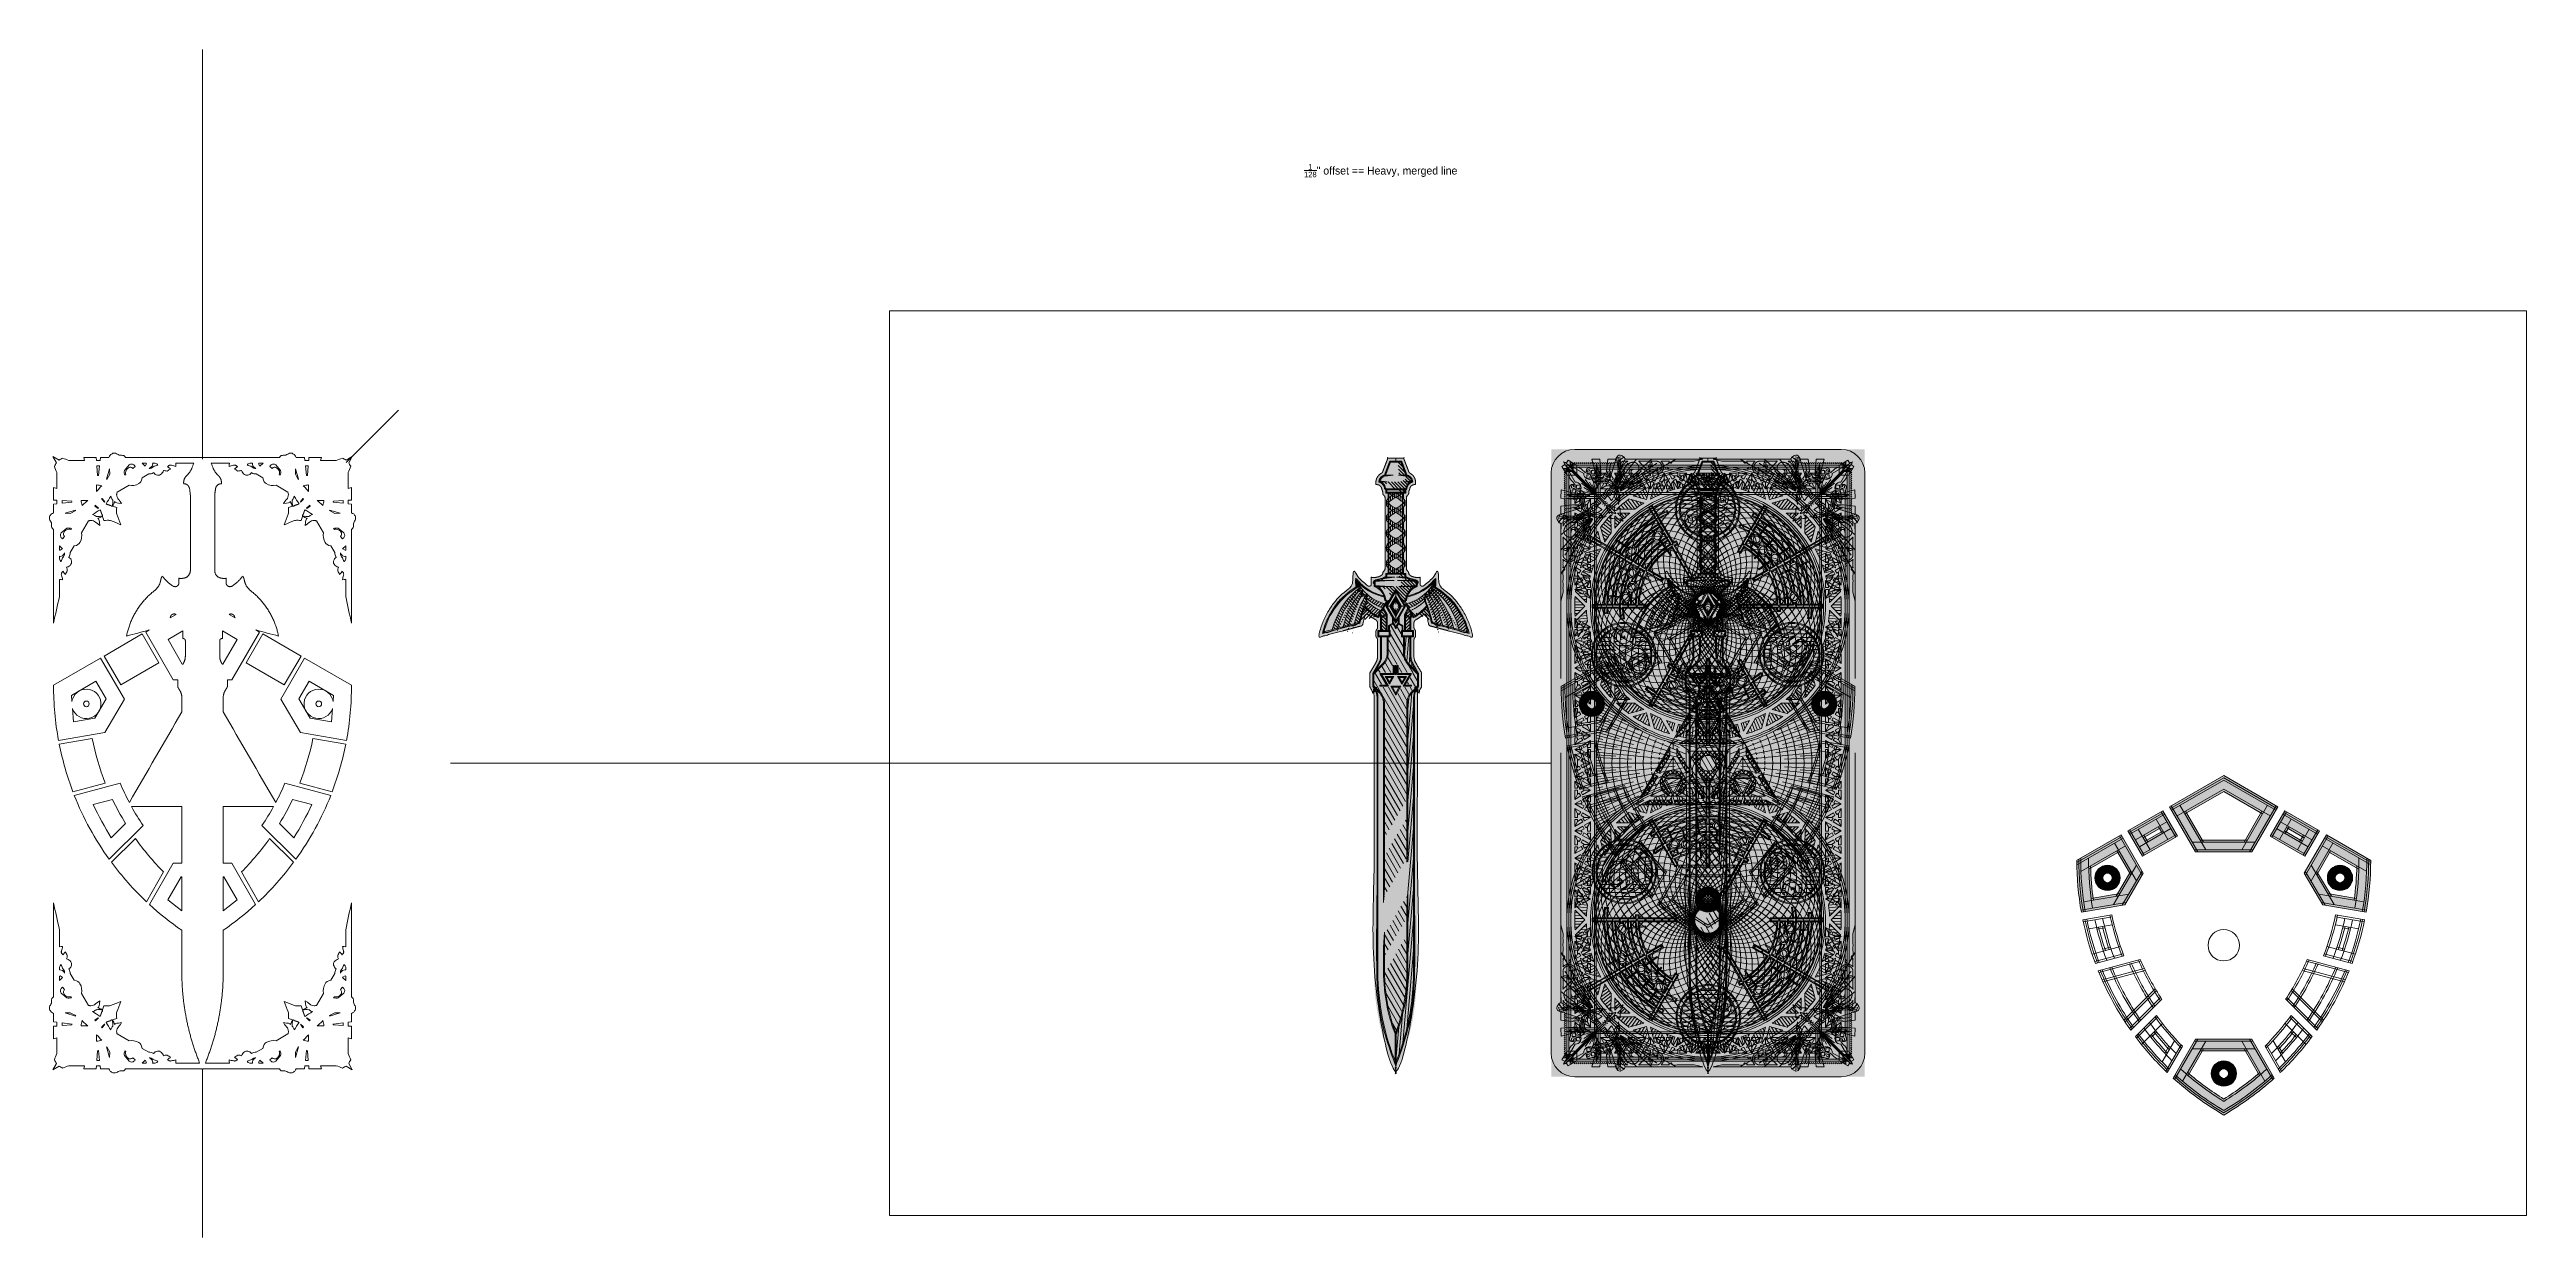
# Model space of a CAD drawing. Header units: inches. Extents: x -1.5 to 24.5, y -14.4 to 30.8.
# Drawn here: x 2.78 to 22.52, y -3.78 to 5.69 of the extents above; entities that cross this region are included whole.
import ezdxf

# ---------------------------------------------------------------- set-up
doc = ezdxf.new("R2010")
doc.units = ezdxf.units.IN
doc.header["$MEASUREMENT"] = 0
doc.layers.add('NOPLOT', color=5, linetype='Continuous', lineweight=5)
doc.styles.add('Hylian', font='COLONNA.TTF')
pattern_1 = [(1e-30, (-9.19268, 2.42777), (2e-17, 0.0606942), [])]
pattern_2 = [(315, (2.488881, -1.25), (0.01325825, 0.01325825), [])]
pattern_3 = [(85, (18.98092, 15.031174), (-0.021169137, 0.00185206), [])]
pattern_4 = [(225, (2.488881, -1.25), (0.01325825, -0.01325825), [])]

msp = doc.modelspace()

# ---------------------------------------------------------------- texts
at = {"layer": 'NOPLOT', "color": 0, "insert": (12.78, 4.775), "char_height": 0.0625, "attachment_point": 1, "style": 'Hylian'}
msp.add_mtext_dynamic_manual_height_columns('\\A1;{\\H0.7x;\\S1/128;}" offset == Heavy, merged line', width=2.52692, gutter_width=1, heights=[0], dxfattribs=at)

# ---------------------------------------------------------------- blocks, each defined once
blk = doc.blocks.new('Triforce_Core_Shard')
at = {"layer": 'NOPLOT'}
for p, q in [((0, 0.299), (0, 0.362)), ((0, 0.228), (0, 0.114)), ((0.031, 0.242), (0.031, 0.308)), ((0, 0.072), (0.042, 0.072)), ((0, 0.054), (0.062, 0.054)), ((0, 0.041), (0.072, 0.041)), ((0.149, 0.104), (0.12, 0.088))]:
    blk.add_line(p, q, dxfattribs=at)
for points in [[(0, 0.228), (0.099, 0.057)], [(0.149, 0.104), (0.031, 0.308)], [(0.031, 0.242), (0.12, 0.088)]]:
    blk.add_lwpolyline(points, dxfattribs=at)
for radius in [0.114, 0.0828]:
    blk.add_arc((0, 0), radius, 30, 90, dxfattribs=at)
blk = doc.blocks.new('Triforce_Core_Third')
at = {"layer": 'NOPLOT', "xscale": -1}
blk.add_blockref('Triforce_Core_Shard', (0, 0), dxfattribs=at)
at = {"layer": 'NOPLOT'}
blk.add_blockref('Triforce_Core_Shard', (0, 0), dxfattribs=at)
for rotation in [120, 240]:
    blk.add_blockref('Triforce_Core_Shard', (0, 0), dxfattribs=dict(at, rotation=rotation))
at = {"layer": 'NOPLOT', "xscale": -1}
for rotation in [240, 120]:
    blk.add_blockref('Triforce_Core_Shard', (0, 0), dxfattribs=dict(at, rotation=rotation))
blk = doc.blocks.new('Triforce_Core')
at = {"layer": 'NOPLOT', "true_color": 0xffffff}
h = blk.add_hatch(color=7, dxfattribs=at)
h.dxf.hatch_style = 1
h.paths.add_polyline_path([(-0.673, -0.389), (0, 0.777), (0.673, -0.389)])
at = {"layer": 'NOPLOT'}
h = blk.add_hatch(dxfattribs=at)
h.set_pattern_fill('ANSI37', color=256, scale=0.22072)
h.paths.add_polyline_path([(0.031, 0.661), (0.031, 0.595), (0.12, 0.441), (0.149, 0.457)])
h.paths.add_polyline_path([(0.164, 0.43), (0.136, 0.414), (0.225, 0.259), (0.282, 0.226)])
h.paths.add_polyline_path([(0.194, 0.205), (0.016, 0.205), (0.016, 0.172), (0.251, 0.172)])
h.paths.add_polyline_path([(-0.016, 0.205), (-0.194, 0.205), (-0.251, 0.172), (-0.016, 0.172)])
h.paths.add_polyline_path([(-0.136, 0.414), (-0.164, 0.43), (-0.282, 0.226), (-0.225, 0.259)])
h.paths.add_polyline_path([(-0.031, 0.595), (-0.031, 0.661), (-0.149, 0.457), (-0.12, 0.441)])
h = blk.add_hatch(dxfattribs=at)
h.set_pattern_fill('ANSI37', color=256, scale=0.220719)
h.set_pattern_definition([(45, (3.339524, 1.361013), (-0.01950896, 0.01950896), []), (135, (3.339524, 1.361013), (-0.01950896, -0.01950896), [])])
h.paths.add_polyline_path([(0, 0.467, 0.267949), (-0.099, 0.41, 0.267949), (-0.099, 0.296, 0.267949), (0, 0.239, 0.267949), (0.099, 0.296, 0.267949), (0.099, 0.41, 0.267949)])
h.paths.add_polyline_path([(0.072, 0.395, -0.267949), (0.072, 0.312, -0.267949), (0, 0.27, -0.267949), (-0.072, 0.312, -0.267949), (-0.072, 0.395, -0.267949), (0, 0.436, -0.267949)], flags=16)
h.paths.add_polyline_path([(0.072, 0.395), (0.036, 0.333), (0, 0.27), (-0.036, 0.333), (-0.072, 0.395), (0, 0.395)], flags=0)
h.paths.add_polyline_path([(-0.306, -0.063, 0.267949), (-0.405, -0.12, 0.267949), (-0.405, -0.234, 0.267949), (-0.306, -0.291, 0.267949), (-0.207, -0.234, 0.267949), (-0.207, -0.12, 0.267949)])
h.paths.add_polyline_path([(-0.234, -0.135, -0.267949), (-0.234, -0.218, -0.267949), (-0.306, -0.259, -0.267949), (-0.378, -0.218, -0.267949), (-0.378, -0.135, -0.267949), (-0.306, -0.094, -0.267949)], flags=16)
h.paths.add_polyline_path([(-0.234, -0.135), (-0.27, -0.197), (-0.306, -0.259), (-0.342, -0.197), (-0.378, -0.135), (-0.306, -0.135)], flags=0)
h.paths.add_polyline_path([(0.306, -0.063, 0.267949), (0.207, -0.12, 0.267949), (0.207, -0.234, 0.267949), (0.306, -0.291, 0.267949), (0.405, -0.234, 0.267949), (0.405, -0.12, 0.267949)])
h.paths.add_polyline_path([(0.306, -0.094, -0.267949), (0.378, -0.135, -0.267949), (0.378, -0.218, -0.267949), (0.306, -0.259, -0.267949), (0.234, -0.218, -0.267949), (0.234, -0.135, -0.267949)], flags=16)
h.paths.add_polyline_path([(0.306, -0.135), (0.378, -0.135), (0.342, -0.197), (0.306, -0.259), (0.27, -0.197), (0.234, -0.135)], flags=0)
h.paths.add_polyline_path([(0.147, 0.046, 0.110147), (0.113, 0.104), (-0.113, 0.104, 0.110147), (-0.147, 0.046), (-0.033, -0.15, 0.110147), (0.033, -0.15)])
h.paths.add_polyline_path([(0.07, 0, -1), (-0.07, 0, -1)], flags=16)
h = blk.add_hatch(dxfattribs=at)
h.set_pattern_fill('ANSI37', color=256, scale=0.22072)
h.paths.add_polyline_path([(-0.588, -0.303), (-0.531, -0.271), (-0.442, -0.116), (-0.47, -0.1)])
h.paths.add_polyline_path([(-0.455, -0.073), (-0.426, -0.089), (-0.337, 0.066), (-0.337, 0.131)])
h.paths.add_polyline_path([(-0.275, 0.066), (-0.185, -0.089), (-0.157, -0.073), (-0.275, 0.131)])
h.paths.add_polyline_path([(-0.17, -0.116), (-0.081, -0.271), (-0.024, -0.303), (-0.141, -0.1)])
h.paths.add_polyline_path([(-0.29, -0.325), (-0.29, -0.357), (-0.055, -0.357), (-0.112, -0.325)])
h.paths.add_polyline_path([(-0.5, -0.325), (-0.557, -0.357), (-0.322, -0.357), (-0.322, -0.325)])
h = blk.add_hatch(dxfattribs=at)
h.set_pattern_fill('ANSI37', color=256, scale=0.22072)
h.paths.add_polyline_path([(0.588, -0.303), (0.531, -0.271), (0.442, -0.116), (0.47, -0.1)])
h.paths.add_polyline_path([(0.455, -0.073), (0.426, -0.089), (0.337, 0.066), (0.337, 0.131)])
h.paths.add_polyline_path([(0.275, 0.066), (0.185, -0.089), (0.157, -0.073), (0.275, 0.131)])
h.paths.add_polyline_path([(0.17, -0.116), (0.081, -0.271), (0.024, -0.303), (0.141, -0.1)])
h.paths.add_polyline_path([(0.29, -0.325), (0.29, -0.357), (0.055, -0.357), (0.112, -0.325)])
h.paths.add_polyline_path([(0.5, -0.325), (0.557, -0.357), (0.322, -0.357), (0.322, -0.325)])
blk.add_lwpolyline([(0, -0.208), (0.18, 0.104), (-0.18, 0.104)], close=True, dxfattribs=at)
for radius in [0.154, 0.0699]:
    blk.add_circle((0, 0), radius, dxfattribs=at)
blk.add_blockref('Triforce_Core_Third', (0, 0.353), dxfattribs=at)
for p, xscale, rotation in [((-0.306, -0.177), -1, 120), ((0.306, -0.177), -1.000000000000001, 239.9999999999999)]:
    blk.add_blockref('Triforce_Core_Third', p, dxfattribs=dict(at, xscale=xscale, rotation=rotation))
blk = doc.blocks.new('Outline')
at = {"layer": 'NOPLOT', "color": 1}
for p, q in [((-1.0625, 2.5), (0, 2.5)), ((-1.25, 0), (-1.25, 2.3125))]:
    blk.add_line(p, q, dxfattribs=at)
blk.add_arc((-1.0625, 2.3125), 0.1875, 90, 180, dxfattribs=at)
blk = doc.blocks.new('Corner_Curly')
at = {"layer": 'NOPLOT'}
for p, q in [((-0.389, -0.062), (-0.398, -0.07)), ((0.001, -0.856), (-0.018, -0.772))]:
    blk.add_line(p, q, dxfattribs=at)
for centre, radius, start, end in [((-0.332, -0.122), 0.0827, 73.4025, 133.3972), ((0.019, -0.135), 0.0177, 86.9391, 176.9391)]:
    blk.add_arc(centre, radius, start, end, dxfattribs=at)
for points, knots in [([(0.02, -0.117), (-0.001, -0.082), (-0.008, -0.071), (-0.035, -0.056), (-0.11, -0.079), (-0.218, -0.067), (-0.301, -0.02), (-0.358, -0.019), (-0.386, -0.046), (-0.398, -0.07)], [0.0119647, 0.0119647, 0.0119647, 0.0119647, 0.0210024, 0.0435564, 0.0840392, 0.2106874, 0.3096418, 0.3243585, 0.38221, 0.38221, 0.38221, 0.38221]), ([(-0.146, -0.09), (-0.161, -0.089), (-0.176, -0.087), (-0.233, -0.075), (-0.272, -0.054), (-0.309, -0.043)], [0.141254, 0.141254, 0.141254, 0.141254, 0.1768141, 0.1768141, 0.2817629, 0.2817629, 0.2817629, 0.2817629]), ([(-0.261, -0.105), (-0.251, -0.11), (-0.228, -0.12), (-0.209, -0.103), (-0.198, -0.095), (-0.209, -0.092), (-0.231, -0.087), (-0.252, -0.11), (-0.262, -0.105), (-0.262, -0.105)], [0, 0, 0, 0, 0.0318371, 0.0693692, 0.0693692, 0.0693692, 0.1028747, 0.1344324, 0.1349451, 0.1349451, 0.1349451, 0.1349451]), ([(-0.018, -0.102), (-0.03, -0.081), (-0.04, -0.081), (-0.064, -0.083), (-0.077, -0.086), (-0.091, -0.088)], [0.02487299, 0.02487299, 0.02487299, 0.02487299, 0.06747404, 0.06747404, 0.09922445, 0.09922445, 0.09922445, 0.09922445]), ([(-0.091, -0.54), (-0.093, -0.532), (-0.096, -0.513), (-0.081, -0.502), (-0.072, -0.496), (-0.072, -0.504), (-0.073, -0.521), (-0.093, -0.533), (-0.091, -0.541), (-0.091, -0.541)], [0, 0, 0, 0, 0.0240341, 0.0523675, 0.0523675, 0.0523675, 0.0776612, 0.1014844, 0.1018714, 0.1018714, 0.1018714, 0.1018714])]:
    blk.add_open_spline(points, degree=3, knots=knots, dxfattribs=at)
for points, weights, knots in [([(-0.183, -0.289), (-0.219, -0.263), (-0.235, -0.222), (-0.227, -0.178), (-0.219, -0.134), (-0.189, -0.101), (-0.146, -0.09)], [1, 0.896349465218, 0.896349465218, 1, 0.896349465218, 0.896349465218, 1], [3.962642, 3.962642, 3.962642, 3.962642, 5.092883, 5.092883, 5.092883, 6.223123, 6.223123, 6.223123, 6.223123]), ([(-0.026, -0.198), (-0.031, -0.152), (-0.064, -0.118), (-0.111, -0.112), (-0.157, -0.105), (-0.198, -0.129), (-0.216, -0.172), (-0.233, -0.216), (-0.221, -0.261), (-0.183, -0.289)], [1, 0.859814778049, 0.859814778049, 1, 0.859814778049, 0.859814778049, 1, 0.859814778049, 0.859814778049, 1], [0, 0, 0, 0, 1.320881, 1.320881, 1.320881, 2.641761, 2.641761, 2.641761, 3.962642, 3.962642, 3.962642, 3.962642]), ([(-0.018, -0.772), (-0.018, -0.751), (-0.018, -0.657), (-0.018, -0.562), (-0.02, -0.577), (-0.035, -0.589), (-0.05, -0.601), (-0.043, -0.59), (-0.031, -0.571), (-0.041, -0.536), (-0.075, -0.508), (-0.052, -0.492), (-0.042, -0.485), (-0.045, -0.489), (-0.056, -0.503), (-0.03, -0.523), (-0.019, -0.544), (-0.018, -0.553), (-0.018, -0.522), (-0.018, -0.491), (-0.018, -0.46), (-0.043, -0.491), (-0.083, -0.496), (-0.115, -0.471), (-0.126, -0.465), (-0.131, -0.453), (-0.128, -0.441), (-0.126, -0.429), (-0.116, -0.42), (-0.104, -0.419), (-0.091, -0.418), (-0.08, -0.425), (-0.075, -0.437), (-0.079, -0.429), (-0.086, -0.424), (-0.094, -0.425), (-0.102, -0.425), (-0.109, -0.43), (-0.112, -0.438), (-0.114, -0.446), (-0.112, -0.454), (-0.105, -0.459), (-0.09, -0.471), (-0.07, -0.474), (-0.052, -0.466), (-0.033, -0.459), (-0.021, -0.444), (-0.018, -0.424), (-0.018, -0.404), (-0.018, -0.384), (-0.018, -0.364), (-0.019, -0.367), (-0.026, -0.375), (-0.058, -0.383), (-0.069, -0.357), (-0.077, -0.34), (-0.06, -0.352), (-0.038, -0.368), (-0.022, -0.353), (-0.018, -0.348), (-0.018, -0.316), (-0.018, -0.284), (-0.018, -0.252), (-0.019, -0.254), (-0.021, -0.255), (-0.022, -0.256), (-0.044, -0.276), (-0.075, -0.303), (-0.106, -0.348), (-0.105, -0.388), (-0.09, -0.408), (-0.082, -0.419), (-0.095, -0.41), (-0.123, -0.389), (-0.118, -0.328), (-0.095, -0.294), (-0.08, -0.276), (-0.078, -0.274), (-0.099, -0.275), (-0.12, -0.268), (-0.135, -0.253), (-0.151, -0.239), (-0.16, -0.219), (-0.16, -0.197), (-0.161, -0.182), (-0.154, -0.169), (-0.14, -0.163), (-0.127, -0.156), (-0.112, -0.159), (-0.102, -0.169), (-0.091, -0.18), (-0.088, -0.194), (-0.094, -0.208), (-0.092, -0.195), (-0.098, -0.184), (-0.111, -0.18), (-0.123, -0.177), (-0.134, -0.183), (-0.139, -0.195), (-0.14, -0.215), (-0.13, -0.234), (-0.113, -0.245), (-0.095, -0.256), (-0.074, -0.257), (-0.056, -0.247), (-0.037, -0.237), (-0.027, -0.219), (-0.026, -0.198)], [1, 1, 1, 1, 1, 1, 1, 1, 1, 1, 1, 1, 1, 1, 1, 1, 1, 1, 1, 1, 1, 0.814230653861, 0.814230653861, 1, 0.868949919426, 0.868949919426, 1, 0.868949919426, 0.868949919426, 1, 0.868949919426, 0.868949919426, 1, 0.879434696193, 0.879434696193, 1, 0.879434696193, 0.879434696193, 1, 0.879434696193, 0.879434696193, 1, 0.913958504111, 0.913958504111, 1, 0.913958504111, 0.913958504111, 1, 1, 1, 1, 1, 1, 1, 1, 1, 1, 1, 1, 1, 1, 1, 1, 1, 1, 1, 1, 1, 1, 1, 1, 1, 1, 1, 1, 1, 1, 1, 0.945253353823, 0.945253353823, 1, 0.945253353823, 0.945253353823, 1, 0.879434696193, 0.879434696193, 1, 0.879434696193, 0.879434696193, 1, 0.879434696193, 0.879434696193, 1, 0.818497328116, 0.818497328116, 1, 0.821198447966, 0.818537526138, 0.992017234516, 0.909313181824, 0.909313181824, 1, 0.909313181824, 0.909313181824, 1, 0.909313181824, 0.909313181824, 1], [7.754475, 7.754475, 7.754475, 7.754475, 8.754475, 8.754475, 8.754475, 8.804982, 8.804982, 8.804982, 8.842422, 8.868552, 8.909866, 8.938378, 8.938378, 8.938378, 8.952114, 8.984832, 9.014418, 9.014418, 9.014418, 10.014418, 10.014418, 10.014418, 11.544523, 11.544523, 11.544523, 12.820066, 12.820066, 12.820066, 14.095608, 14.095608, 14.095608, 15.37115, 15.37115, 15.37115, 16.59288, 16.59288, 16.59288, 17.814611, 17.814611, 17.814611, 19.036341, 19.036341, 19.036341, 20.063719, 20.063719, 20.063719, 21.091097, 21.091097, 21.091097, 22.091097, 22.091097, 22.091097, 22.101834, 22.124144, 22.172829, 22.172829, 22.172829, 22.222437, 22.240725, 22.240725, 22.240725, 23.240725, 23.240725, 23.240725, 23.246861, 23.246861, 23.246861, 23.335225, 23.37019, 23.405089, 23.445963, 23.445963, 23.445963, 23.492172, 23.544661, 23.607168, 23.615231, 23.615231, 23.615231, 24.431413, 24.431413, 24.431413, 25.247595, 25.247595, 25.247595, 26.469326, 26.469326, 26.469326, 27.691056, 27.691056, 27.691056, 28.912787, 28.912787, 28.912787, 30.42432, 30.42432, 30.42432, 31.913359, 31.913359, 31.913359, 32.96875, 32.96875, 32.96875, 34.024141, 34.024141, 34.024141, 35.079532, 35.079532, 35.079532, 35.079532]), ([(-0.091, -0.088), (-0.087, -0.09), (-0.083, -0.091), (-0.079, -0.093), (-0.076, -0.094), (-0.073, -0.096), (-0.07, -0.097), (-0.047, -0.108), (-0.029, -0.125), (-0.018, -0.148)], [1, 1, 1, 1, 1, 1, 1, 0.963854838445, 0.963854838445, 1], [0.8294649, 0.8294649, 0.8294649, 0.8294649, 0.950134, 0.950134, 0.950134, 1.042741, 1.042741, 1.042741, 1.7043444, 1.7043444, 1.7043444, 1.7043444])]:
    blk.add_rational_spline(points, weights, degree=3, knots=knots, dxfattribs=at)
for points in [[(-0.018, -0.148), (-0.018, -0.132), (-0.018, -0.117), (-0.018, -0.102)], [(0.001, -0.134), (0.001, -0.397), (0.001, -0.645), (0.001, -0.856)]]:
    blk.add_open_spline(points, degree=3, dxfattribs=at)
blk = doc.blocks.new('Ring_Segment')
at = {"layer": 'NOPLOT'}
for p, q in [((-1.039, 0.22), (-1.017, 0.215)), ((-1.034, 0.244), (-0.961, 0.119)), ((-1.034, 0.243), (-1.031, 0.242)), ((-0.94, 0.236), (-1.003, 0.253)), ((-1.003, 0.253), (-0.954, 0.168)), ((-0.991, 0.233), (-0.943, 0.221)), ((-0.976, 0.207), (-0.948, 0.201)), ((-1.062, 0.035), (-1.015, 0.033)), ((-1.062, 0.012), (-0.993, 0.011)), ((-1.061, 0.058), (-1.039, 0.057)), ((-0.982, 0), (-1.06, 0.078)), ((-0.968, 0.031), (-1.056, 0.118)), ((-1.055, 0.128), (-0.962, 0.117)), ((-1.052, 0.151), (-0.974, 0.14)), ((-1.048, 0.174), (-0.988, 0.164)), ((-1.044, 0.197), (-1.002, 0.189)), ((-1.041, 0.103), (-0.964, 0.096)), ((-1.016, 0.078), (-0.966, 0.074)), ((-0.992, 0.055), (-0.967, 0.053)), ((-0.969, 0.032), (-0.968, 0.032)), ((-0.962, 0.182), (-0.952, 0.18)), ((-0.954, 0.169), (-0.955, 0.169))]:
    blk.add_line(p, q, dxfattribs=at)
for radius, start, end in [(1.125, 165, 180), (1.109, 165, 180), (1.094, 165, 180), (1.062, 166.711, 173.6028), (0.969, 165.9242, 170.0039), (0.937, 165, 180), (0.922, 165, 180), (1.062, 175.7931, 180), (0.969, 172.9725, 178.1803)]:
    blk.add_arc((0, 0), radius, start, end, dxfattribs=at)
blk = doc.blocks.new('Ring_Smaller')
at = {"layer": 'NOPLOT'}
for rotation in [300.0000000000001, 270, 329.9999999999999, 240, 210, 180, 29.99999999999994, 150, 59.99999999999991, 120, 90]:
    blk.add_blockref('Ring_Segment', (0, 0), dxfattribs=dict(at, rotation=rotation))
for xscale, rotation in [(-1, 90), (-1, 59.99999999999994), (-1, 120), (-1, 29.99999999999997), (-1, 150), (-1, 180), (-1, 330.0000000000001), (-1, 209.9999999999999), (-0.9999999999999997, 239.9999999999998), (-1, 299.9999999999999), (-1, 270)]:
    blk.add_blockref('Ring_Segment', (0, 0), dxfattribs=dict(at, xscale=xscale, rotation=rotation))
blk.add_blockref('Ring_Segment', (0, 0), dxfattribs=at)
at = {"layer": 'NOPLOT', "xscale": -1}
blk.add_blockref('Ring_Segment', (0, 0), dxfattribs=at)
blk = doc.blocks.new('Sigils')
at = {"layer": 'NOPLOT', "true_color": 0xffffff}
h = blk.add_hatch(color=7, dxfattribs=at)
h.dxf.hatch_style = 1
edge = h.paths.add_edge_path()
edge.add_arc((1.305, 0.75), 0.5, -180, 180)
edge = h.paths.add_edge_path()
edge.add_arc((0.006, -1.5), 0.5, -180, 180)
edge = h.paths.add_edge_path()
edge.add_arc((-1.294, 0.75), 0.5, -180, 180)
at = {"layer": 'NOPLOT'}
h = blk.add_hatch(dxfattribs=at)
h.set_pattern_fill('ANSI31', color=256, scale=0.485554, angle=315)
h.set_pattern_definition(pattern_1)
h.paths.add_polyline_path([(-0.961, 0.661), (-0.996, 0.578), (-1.05, 0.507), (-1.122, 0.452), (-1.205, 0.418), (-1.294, 0.406), (-1.338, 0.412), (-1.267, 0.426), (-1.175, 0.471), (-1.108, 0.548), (-1.075, 0.645), (-1.082, 0.746), (-1.127, 0.838), (-1.204, 0.905), (-1.3, 0.938), (-1.402, 0.931), (-1.494, 0.886), (-1.561, 0.81), (-1.594, 0.713), (-1.587, 0.611), (-1.564, 0.543), (-1.591, 0.578), (-1.626, 0.661), (-1.637, 0.75), (-1.626, 0.839), (-1.591, 0.922), (-1.537, 0.993), (-1.465, 1.048), (-1.382, 1.082), (-1.294, 1.094), (-1.205, 1.082), (-1.122, 1.048), (-1.05, 0.993), (-0.996, 0.922), (-0.961, 0.839), (-0.95, 0.75)], flags=16)
h.paths.add_polyline_path([(-1.128, 0.67), (-1.157, 0.562), (-1.236, 0.482), (-1.345, 0.453), (-1.287, 0.482), (-1.226, 0.543), (-1.203, 0.627), (-1.226, 0.71), (-1.287, 0.771), (-1.37, 0.794), (-1.454, 0.771), (-1.515, 0.71), (-1.537, 0.627), (-1.534, 0.562), (-1.563, 0.67), (-1.534, 0.779), (-1.454, 0.859), (-1.345, 0.888), (-1.236, 0.859), (-1.157, 0.779)], flags=16)
h.paths.add_polyline_path([(-1.307, 0.587), (-1.365, 0.645), (-1.42, 0.601), (-1.412, 0.57), (-1.385, 0.586), (-1.403, 0.581), (-1.394, 0.612), (-1.365, 0.612), (-1.365, 0.575), (-1.415, 0.547), (-1.469, 0.561), (-1.506, 0.625), (-1.47, 0.703), (-1.436, 0.723), (-1.358, 0.744), (-1.276, 0.696), (-1.244, 0.602), (-1.265, 0.523), (-1.339, 0.48), (-1.388, 0.475), (-1.43, 0.486), (-1.481, 0.515), (-1.514, 0.572), (-1.471, 0.531), (-1.44, 0.513), (-1.397, 0.513)])
edge = h.paths.add_edge_path()
edge.add_arc((-1.294, 0.75), 0.422, 0, 180)
edge.add_arc((-1.294, 0.75), 0.422, 180, 360)
h = blk.add_hatch(dxfattribs=at)
h.set_pattern_fill('ANSI31', color=256, scale=0.485554, angle=315)
h.set_pattern_definition(pattern_1)
edge = h.paths.add_edge_path()
edge.add_arc((1.305, 0.75), 0.422, 0, 360)
h.paths.add_polyline_path([(1.427, 0.686), (1.456, 0.666), (1.491, 0.618), (1.515, 0.576), (1.504, 0.495), (1.486, 0.428), (1.451, 0.384), (1.392, 0.35), (1.434, 0.385), (1.452, 0.431), (1.458, 0.484), (1.451, 0.532), (1.415, 0.593), (1.355, 0.628), (1.294, 0.634), (1.245, 0.621), (1.202, 0.596), (1.172, 0.545), (1.154, 0.457), (1.178, 0.404), (1.194, 0.38), (1.163, 0.398), (1.128, 0.458), (1.117, 0.532), (1.125, 0.595), (1.151, 0.639), (1.185, 0.674), (1.188, 0.676), (1.156, 0.661), (1.097, 0.654), (1.049, 0.654), (0.984, 0.705), (0.935, 0.754), (0.914, 0.807), (0.914, 0.874), (0.924, 0.821), (0.955, 0.781), (0.997, 0.75), (1.043, 0.732), (1.113, 0.732), (1.174, 0.767), (1.209, 0.817), (1.223, 0.866), (1.223, 0.915), (1.193, 0.967), (1.126, 1.027), (1.068, 1.033), (1.039, 1.031), (1.071, 1.049), (1.139, 1.049), (1.209, 1.021), (1.26, 0.983), (1.286, 0.939), (1.298, 0.891), (1.299, 0.888), (1.302, 0.924), (1.326, 0.978), (1.35, 1.019), (1.425, 1.05), (1.493, 1.068), (1.549, 1.06), (1.607, 1.026), (1.556, 1.045), (1.507, 1.037), (1.458, 1.016), (1.42, 0.986), (1.385, 0.924), (1.385, 0.854), (1.41, 0.799), (1.446, 0.763), (1.489, 0.738), (1.548, 0.738), (1.634, 0.766), (1.668, 0.814), (1.68, 0.839), (1.68, 0.803), (1.646, 0.744), (1.587, 0.697), (1.528, 0.672), (1.477, 0.672), (1.43, 0.685)], flags=16)
h.paths.add_polyline_path([(1.662, 0.919), (1.634, 0.968), (1.591, 0.993), (1.555, 1.002), (1.514, 0.997), (1.451, 0.961), (1.433, 0.894), (1.46, 0.814), (1.53, 0.774), (1.596, 0.792), (1.625, 0.808), (1.656, 0.874), (1.624, 0.929), (1.578, 0.941), (1.536, 0.917), (1.536, 0.886), (1.561, 0.886), (1.568, 0.912), (1.553, 0.908), (1.576, 0.921), (1.583, 0.895), (1.535, 0.858), (1.486, 0.906), (1.563, 0.969), (1.6, 0.969), (1.626, 0.955)], flags=16)
h.paths.add_polyline_path([(1.3, 0.833), (1.298, 0.8), (1.282, 0.761), (1.26, 0.723), (1.234, 0.705), (1.265, 0.719), (1.306, 0.725), (1.35, 0.725), (1.379, 0.712), (1.351, 0.731), (1.325, 0.764), (1.303, 0.802)], flags=0)
h.paths.add_polyline_path([(0.979, 0.975), (0.951, 0.927), (0.951, 0.877), (0.961, 0.841), (0.986, 0.808), (1.049, 0.771), (1.116, 0.789), (1.171, 0.852), (1.171, 0.933), (1.123, 0.982), (1.094, 0.998), (1.021, 0.992), (0.99, 0.937), (1.002, 0.891), (1.044, 0.867), (1.071, 0.882), (1.059, 0.904), (1.033, 0.897), (1.044, 0.886), (1.021, 0.899), (1.04, 0.919), (1.096, 0.896), (1.078, 0.829), (0.985, 0.864), (0.967, 0.896), (0.967, 0.926)], flags=16)
h.paths.add_polyline_path([(1.272, 0.356), (1.328, 0.356), (1.371, 0.381), (1.398, 0.407), (1.414, 0.445), (1.414, 0.518), (1.365, 0.567), (1.283, 0.583), (1.213, 0.543), (1.195, 0.477), (1.195, 0.444), (1.237, 0.384), (1.3, 0.384), (1.333, 0.418), (1.333, 0.466), (1.307, 0.482), (1.294, 0.46), (1.313, 0.441), (1.317, 0.456), (1.317, 0.43), (1.291, 0.437), (1.282, 0.496), (1.349, 0.514), (1.365, 0.416), (1.347, 0.385), (1.321, 0.37)], flags=16)
h = blk.add_hatch(dxfattribs=at)
h.set_pattern_fill('ANSI31', color=256, scale=0.485554, angle=315)
h.set_pattern_definition(pattern_1)
h.paths.add_polyline_path([(1.3, 0.833), (1.298, 0.8), (1.282, 0.761), (1.26, 0.723), (1.234, 0.705), (1.265, 0.719), (1.306, 0.725), (1.35, 0.725), (1.379, 0.712), (1.351, 0.731), (1.325, 0.764), (1.303, 0.802)])
h = blk.add_hatch(dxfattribs=at)
h.set_pattern_fill('ANSI31', color=256, scale=0.485554, angle=315)
h.set_pattern_definition(pattern_1)
edge = h.paths.add_edge_path()
edge.add_arc((0.006, -1.5), 0.422, 0, 360)
h.paths.add_polyline_path([(-0.28, -1.486), (-0.278, -1.459), (-0.196, -1.403), (-0.133, -1.389), (-0.091, -1.401), (-0.045, -1.432), (0.037, -1.505), (0.102, -1.534), (0.181, -1.543), (0.23, -1.537), (0.254, -1.522), (0.243, -1.543), (0.241, -1.567), (0.245, -1.588), (0.179, -1.606), (0.152, -1.611), (0.119, -1.609), (0.09, -1.595), (-0.009, -1.537), (-0.088, -1.492), (-0.139, -1.472), (-0.182, -1.472), (-0.222, -1.483), (-0.257, -1.503), (-0.296, -1.542), (-0.287, -1.511)], flags=16)
h.paths.add_polyline_path([(0.261, -1.328), (0.289, -1.335), (0.289, -1.391), (0.25, -1.407), (0.208, -1.396), (0.177, -1.364), (0.177, -1.293), (0.207, -1.241), (0.268, -1.224), (0.319, -1.246), (0.352, -1.302), (0.361, -1.359), (0.345, -1.417), (0.31, -1.462), (0.263, -1.499), (0.192, -1.499), (0.104, -1.465), (0.005, -1.396), (-0.054, -1.354), (-0.098, -1.336), (-0.146, -1.331), (-0.217, -1.364), (-0.266, -1.406), (-0.256, -1.363), (-0.257, -1.332), (-0.2, -1.295), (-0.148, -1.267), (-0.069, -1.254), (-0.016, -1.28), (0.063, -1.347), (0.11, -1.394), (0.175, -1.42), (0.229, -1.427), (0.315, -1.409), (0.304, -1.299), (0.233, -1.306), (0.24, -1.37), (0.28, -1.359), (0.28, -1.339)], flags=16)
h.paths.add_polyline_path([(-0.216, -1.698), (-0.244, -1.691), (-0.244, -1.635), (-0.205, -1.619), (-0.163, -1.63), (-0.132, -1.662), (-0.132, -1.734), (-0.162, -1.786), (-0.223, -1.802), (-0.274, -1.78), (-0.307, -1.724), (-0.316, -1.667), (-0.3, -1.609), (-0.265, -1.565), (-0.218, -1.527), (-0.147, -1.527), (-0.059, -1.561), (0.04, -1.63), (0.099, -1.672), (0.124, -1.678), (0.176, -1.669), (0.231, -1.645), (0.249, -1.624), (0.249, -1.649), (0.262, -1.671), (0.215, -1.707), (0.153, -1.743), (0.12, -1.752), (0.061, -1.746), (-0.018, -1.679), (-0.065, -1.632), (-0.13, -1.606), (-0.184, -1.599), (-0.27, -1.617), (-0.259, -1.727), (-0.188, -1.72), (-0.195, -1.656), (-0.235, -1.667), (-0.235, -1.687)], flags=16)
for points in [[(-1.564, 0.543), (-1.591, 0.578), (-1.626, 0.661), (-1.637, 0.75), (-1.626, 0.839), (-1.591, 0.922), (-1.537, 0.993), (-1.465, 1.048), (-1.382, 1.082), (-1.294, 1.094), (-1.205, 1.082), (-1.122, 1.048), (-1.05, 0.993), (-0.996, 0.922), (-0.961, 0.839), (-0.95, 0.75), (-0.961, 0.661), (-0.996, 0.578), (-1.05, 0.507), (-1.122, 0.452), (-1.205, 0.418), (-1.294, 0.406), (-1.338, 0.412), (-1.267, 0.426), (-1.175, 0.471), (-1.108, 0.548), (-1.075, 0.645), (-1.082, 0.746), (-1.127, 0.838), (-1.204, 0.905), (-1.3, 0.938), (-1.402, 0.931), (-1.494, 0.886), (-1.561, 0.81), (-1.594, 0.713), (-1.587, 0.611)], [(-1.534, 0.562), (-1.563, 0.67), (-1.534, 0.779), (-1.454, 0.859), (-1.345, 0.888), (-1.236, 0.859), (-1.157, 0.779), (-1.128, 0.67), (-1.157, 0.562), (-1.236, 0.482), (-1.345, 0.453), (-1.287, 0.482), (-1.226, 0.543), (-1.203, 0.627), (-1.226, 0.71), (-1.287, 0.771), (-1.37, 0.794), (-1.454, 0.771), (-1.515, 0.71), (-1.537, 0.627)], [(1.427, 0.686), (1.456, 0.666), (1.491, 0.618), (1.515, 0.576), (1.504, 0.495), (1.486, 0.428), (1.451, 0.384), (1.392, 0.35), (1.434, 0.385), (1.452, 0.431), (1.458, 0.484), (1.451, 0.532), (1.415, 0.593), (1.355, 0.628), (1.294, 0.634), (1.245, 0.621), (1.202, 0.596), (1.172, 0.545), (1.154, 0.457), (1.178, 0.404), (1.194, 0.38), (1.163, 0.398), (1.128, 0.458), (1.117, 0.532), (1.125, 0.595), (1.151, 0.639), (1.185, 0.674), (1.188, 0.676), (1.156, 0.661), (1.097, 0.654), (1.049, 0.654), (0.984, 0.705), (0.935, 0.754), (0.914, 0.807), (0.914, 0.874), (0.924, 0.821), (0.955, 0.781), (0.997, 0.75), (1.043, 0.732), (1.113, 0.732), (1.174, 0.767), (1.209, 0.817), (1.223, 0.866), (1.223, 0.915), (1.193, 0.967), (1.126, 1.027), (1.068, 1.033), (1.039, 1.031), (1.071, 1.049), (1.139, 1.049), (1.209, 1.021), (1.26, 0.983), (1.286, 0.939), (1.298, 0.891), (1.299, 0.888), (1.302, 0.924), (1.326, 0.978), (1.35, 1.019), (1.425, 1.05), (1.493, 1.068), (1.549, 1.06), (1.607, 1.026), (1.556, 1.045), (1.507, 1.037), (1.458, 1.016), (1.42, 0.986), (1.385, 0.924), (1.385, 0.854), (1.41, 0.799), (1.446, 0.763), (1.489, 0.738), (1.548, 0.738), (1.634, 0.766), (1.668, 0.814), (1.68, 0.839), (1.68, 0.803), (1.646, 0.744), (1.587, 0.697), (1.528, 0.672), (1.477, 0.672), (1.43, 0.685)], [(1.3, 0.833), (1.298, 0.8), (1.282, 0.761), (1.26, 0.723), (1.234, 0.705), (1.265, 0.719), (1.306, 0.725), (1.35, 0.725), (1.379, 0.712), (1.351, 0.731), (1.325, 0.764), (1.303, 0.802)], [(-0.28, -1.486), (-0.278, -1.459), (-0.196, -1.403), (-0.133, -1.389), (-0.091, -1.401), (-0.045, -1.432), (0.037, -1.505), (0.102, -1.534), (0.181, -1.543), (0.23, -1.537), (0.254, -1.522), (0.243, -1.543), (0.241, -1.567), (0.245, -1.588), (0.179, -1.606), (0.152, -1.611), (0.119, -1.609), (0.09, -1.595), (-0.009, -1.537), (-0.088, -1.492), (-0.139, -1.472), (-0.182, -1.472), (-0.222, -1.483), (-0.257, -1.503), (-0.296, -1.542), (-0.287, -1.511)]]:
    blk.add_lwpolyline(points, close=True, dxfattribs=at)
for points in [[(0.979, 0.975), (0.951, 0.927), (0.951, 0.877), (0.961, 0.841), (0.986, 0.808), (1.049, 0.771), (1.116, 0.789), (1.171, 0.852), (1.171, 0.933), (1.123, 0.982), (1.094, 0.998), (1.021, 0.992), (0.99, 0.937), (1.002, 0.891), (1.044, 0.867), (1.071, 0.882), (1.059, 0.904), (1.059, 0.904), (1.063, 0.909), (1.063, 0.909), (1.063, 0.909), (1.096, 0.896), (1.078, 0.829), (0.985, 0.864), (0.967, 0.896), (0.967, 0.926), (0.979, 0.975)], [(1.662, 0.919), (1.634, 0.968), (1.591, 0.993), (1.555, 1.002), (1.514, 0.997), (1.451, 0.961), (1.433, 0.894), (1.46, 0.814), (1.53, 0.774), (1.596, 0.792), (1.625, 0.808), (1.656, 0.874), (1.624, 0.929), (1.578, 0.941), (1.536, 0.917), (1.536, 0.886), (1.561, 0.886), (1.561, 0.886), (1.566, 0.882), (1.566, 0.882), (1.566, 0.882), (1.535, 0.858), (1.486, 0.906), (1.563, 0.969), (1.6, 0.969), (1.626, 0.955), (1.662, 0.919)], [(-1.514, 0.572), (-1.481, 0.515), (-1.43, 0.486), (-1.388, 0.475), (-1.339, 0.48), (-1.265, 0.523), (-1.244, 0.602), (-1.276, 0.696), (-1.358, 0.744), (-1.436, 0.723), (-1.47, 0.703), (-1.506, 0.625), (-1.469, 0.561), (-1.415, 0.547), (-1.365, 0.575), (-1.365, 0.612), (-1.394, 0.612), (-1.394, 0.612), (-1.394, 0.612), (-1.396, 0.621), (-1.396, 0.621), (-1.365, 0.645), (-1.307, 0.587), (-1.397, 0.513), (-1.44, 0.513), (-1.471, 0.531), (-1.514, 0.572)], [(1.272, 0.356), (1.328, 0.356), (1.371, 0.381), (1.398, 0.407), (1.414, 0.445), (1.414, 0.518), (1.365, 0.567), (1.283, 0.583), (1.213, 0.543), (1.195, 0.477), (1.195, 0.444), (1.237, 0.384), (1.3, 0.384), (1.333, 0.418), (1.333, 0.466), (1.307, 0.482), (1.294, 0.46), (1.294, 0.46), (1.294, 0.46), (1.294, 0.46), (1.287, 0.467), (1.282, 0.496), (1.349, 0.514), (1.365, 0.416), (1.347, 0.385), (1.321, 0.37), (1.272, 0.356)], [(-0.235, -1.667), (-0.244, -1.635), (-0.244, -1.635), (-0.205, -1.619), (-0.163, -1.63), (-0.132, -1.662), (-0.132, -1.734), (-0.162, -1.786), (-0.223, -1.802), (-0.274, -1.78), (-0.307, -1.724), (-0.316, -1.667), (-0.3, -1.609), (-0.265, -1.565), (-0.218, -1.527), (-0.147, -1.527), (-0.059, -1.561), (0.04, -1.63), (0.099, -1.672), (0.124, -1.678), (0.176, -1.669), (0.231, -1.645), (0.249, -1.624), (0.249, -1.649), (0.262, -1.671), (0.215, -1.707), (0.153, -1.743), (0.12, -1.752), (0.061, -1.746), (-0.018, -1.679), (-0.065, -1.632), (-0.13, -1.606), (-0.184, -1.599), (-0.27, -1.617), (-0.259, -1.727), (-0.188, -1.72), (-0.195, -1.656), (-0.235, -1.667), (-0.235, -1.667), (-0.235, -1.667), (-0.235, -1.667)], [(0.28, -1.359), (0.289, -1.391), (0.289, -1.391), (0.25, -1.407), (0.208, -1.396), (0.177, -1.364), (0.177, -1.293), (0.207, -1.241), (0.268, -1.224), (0.319, -1.246), (0.352, -1.302), (0.361, -1.359), (0.345, -1.417), (0.31, -1.462), (0.263, -1.499), (0.192, -1.499), (0.104, -1.465), (0.005, -1.396), (-0.054, -1.354), (-0.098, -1.336), (-0.146, -1.331), (-0.217, -1.364), (-0.266, -1.406), (-0.256, -1.363), (-0.257, -1.332), (-0.2, -1.295), (-0.148, -1.267), (-0.069, -1.254), (-0.016, -1.28), (0.063, -1.347), (0.11, -1.394), (0.175, -1.42), (0.229, -1.427), (0.315, -1.409), (0.304, -1.299), (0.233, -1.306), (0.24, -1.37), (0.28, -1.359), (0.28, -1.359), (0.28, -1.359), (0.28, -1.359)]]:
    blk.add_lwpolyline(points, dxfattribs=at)
for centre, radius in [((-1.294, 0.75), 0.5), ((-1.294, 0.75), 0.484), ((-1.294, 0.75), 0.438), ((-1.294, 0.75), 0.422), ((1.305, 0.75), 0.5), ((1.305, 0.75), 0.484), ((1.305, 0.75), 0.438), ((1.305, 0.75), 0.422), ((0.006, -1.5), 0.5), ((0.006, -1.5), 0.5), ((0.006, -1.5), 0.484), ((0.006, -1.5), 0.438), ((0.006, -1.5), 0.422)]:
    blk.add_circle(centre, radius, dxfattribs=at)
blk = doc.blocks.new('Ringu')
at = {"layer": 'NOPLOT'}
blk.add_circle((-0.099, 0), 0.506, dxfattribs=at)
blk = doc.blocks.new('Ringus')
at = {"layer": 'NOPLOT', "rotation": 180}
blk.add_blockref('Ringu', (0.301, 0), dxfattribs=at)
blk = doc.blocks.new('*U59')
at = {"layer": 'NOPLOT', "rotation": 180}
blk.add_blockref('Ringus', (0.401, 0), dxfattribs=at)
blk = doc.blocks.new('*U60')
at = {"layer": 'NOPLOT', "color": 0, "linetype": 'ByBlock', "lineweight": -2, "transparency": 16777216}
for p, rotation in [((-3.906, 1.494), 322.4999999999975), ((-3.871, 1.533), 314.9999999999974), ((-3.832, 1.568), 307.4999999999974), ((-3.788, 1.597), 299.9999999999976), ((-3.741, 1.62), 292.4999999999977), ((-3.692, 1.637), 284.9999999999978), ((-3.64, 1.647), 277.4999999999981), ((-3.484, 1.637), 254.9999999999982), ((-3.536, 1.647), 262.4999999999981), ((-3.435, 1.62), 247.4999999999983), ((-3.388, 1.597), 239.9999999999984), ((-3.344, 1.568), 232.4999999999985), ((-3.305, 1.533), 224.9999999999984), ((-3.27, 1.494), 217.4999999999984), ((-3.935, 1.45), 329.9999999999975), ((-3.958, 1.403), 337.4999999999973), ((-3.588, 1.651), 269.9999999999981), ((-3.241, 1.45), 209.9999999999984), ((-3.218, 1.403), 202.4999999999984), ((-3.975, 1.354), 344.9999999999973), ((-3.985, 1.302), 352.4999999999972), ((-3.201, 1.354), 194.9999999999985), ((-3.191, 1.302), 187.4999999999986), ((-3.935, 1.05), 29.99999999999961), ((-3.958, 1.097), 22.49999999999964), ((-3.906, 1.006), 37.49999999999968), ((-3.975, 1.146), 14.99999999999972), ((-3.871, 0.967), 44.99999999999964), ((-3.985, 1.198), 7.499999999999867), ((-3.832, 0.932), 52.49999999999959), ((-3.788, 0.903), 59.99999999999956), ((-3.388, 0.903), 119.9999999999989), ((-3.344, 0.932), 127.4999999999988), ((-3.305, 0.967), 134.9999999999988), ((-3.27, 1.006), 142.4999999999987), ((-3.241, 1.05), 149.9999999999988), ((-3.218, 1.097), 157.4999999999987), ((-3.201, 1.146), 164.9999999999987), ((-3.191, 1.198), 172.4999999999989), ((-3.187, 1.25), 180), ((-3.741, 0.88), 67.49999999999949), ((-3.692, 0.863), 74.99999999999936), ((-3.64, 0.853), 82.49999999999922), ((-3.484, 0.863), 104.999999999999), ((-3.536, 0.853), 97.49999999999915), ((-3.435, 0.88), 112.499999999999), ((-3.588, 0.849), 89.99999999999922)]:
    blk.add_blockref('*U59', p, dxfattribs=dict(at, rotation=rotation))
blk.add_blockref('*U59', (-3.989, 1.25), dxfattribs=at)
blk = doc.blocks.new('Radial')
at = {"layer": 'NOPLOT', "true_color": 0xffffff}
h = blk.add_hatch(color=7, dxfattribs=at)
h.dxf.hatch_style = 1
edge = h.paths.add_edge_path(flags=16)
edge.add_spline(control_points=[(-0.728, 1.135), (-0.714, 1.143), (-0.701, 1.151), (-0.685, 1.124), (-0.67, 1.097), (-0.681, 1.09), (-0.693, 1.083), (-0.695, 1.119), (-0.728, 1.135)], knot_values=[0, 0, 0, 0.023406, 0.023406, 1.023406, 1.023406, 1.044981, 1.044981, 1.965852, 1.965852, 1.965852], weights=[1, 0.999932, 1, 1, 1, 0.999942, 1, 0.895859, 1], degree=2, periodic=0)
edge = h.paths.add_edge_path(flags=16)
edge.add_spline(control_points=[(-1.151, 0.701), (-1.143, 0.714), (-1.135, 0.728), (-1.119, 0.695), (-1.083, 0.693), (-1.09, 0.681), (-1.097, 0.67), (-1.124, 0.685), (-1.151, 0.701)], knot_values=[0, 0, 0, 0.023406, 0.023406, 0.944278, 0.944278, 0.965852, 0.965852, 1.965852, 1.965852, 1.965852], weights=[1, 0.999932, 1, 0.895859, 1, 0.999942, 1, 1, 1], degree=2, periodic=0)
edge = h.paths.add_edge_path(flags=16)
edge.add_spline(control_points=[(-1.44, 0.159), (-1.452, 0.16), (-1.464, 0.162), (-1.443, 0.351), (-1.375, 0.529), (-1.335, 0.535), (-1.313, 0.576), (-1.302, 0.571), (-1.292, 0.567), (-1.364, 0.402), (-1.392, 0.225), (-1.432, 0.208), (-1.44, 0.159)], knot_values=[0, 0, 0, 1, 1, 1.257398, 1.257398, 2.245427, 2.245427, 3.245427, 3.245427, 3.498539, 3.498539, 4.551968, 4.551968, 4.551968], weights=[1, 1, 1, 0.99173, 1, 0.880436, 1, 1, 1, 0.992002, 1, 0.864463, 1], degree=2, periodic=0)
edge = h.paths.add_edge_path(flags=16)
edge.add_spline(control_points=[(-0.994, 0.815), (-1.007, 0.85), (-1.043, 0.854), (-0.998, 0.909), (-0.947, 0.959), (-0.939, 0.951), (-0.93, 0.942), (-0.964, 0.905), (-0.952, 0.863), (-0.974, 0.84), (-0.994, 0.815)], knot_values=[0, 0, 0, 0.920871, 0.920871, 1.026152, 1.026152, 2.026152, 2.026152, 3.082999, 3.082999, 3.132366, 3.132366, 3.132366], weights=[1, 0.895859, 1, 0.998615, 1, 1, 1, 0.863603, 1, 0.999695, 1], degree=2, periodic=0)
edge = h.paths.add_edge_path(flags=16)
edge.add_spline(control_points=[(-0.934, 0.688), (-0.959, 0.707), (-0.985, 0.725), (-0.948, 0.775), (-0.907, 0.821), (-0.868, 0.812), (-0.833, 0.842), (-0.824, 0.833), (-0.816, 0.825), (-0.88, 0.761), (-0.934, 0.688)], knot_values=[0, 0, 0, 1, 1, 1.101034, 1.101034, 2.082864, 2.082864, 3.082864, 3.082864, 3.238603, 3.238603, 3.238603], weights=[1, 1, 1, 0.998724, 1, 0.881902, 1, 1, 1, 0.99697, 1], degree=2, periodic=0)
edge = h.paths.add_edge_path(flags=16)
edge.add_spline(control_points=[(-0.84, 0.973), (-0.881, 0.985), (-0.919, 0.953), (-0.928, 0.962), (-0.936, 0.97), (-0.897, 1.008), (-0.854, 1.043), (-0.85, 1.007), (-0.815, 0.994), (-0.828, 0.983), (-0.84, 0.973)], knot_values=[0, 0, 0, 1.056847, 1.056847, 2.056847, 2.056847, 2.137879, 2.137879, 3.05875, 3.05875, 3.083868, 3.083868, 3.083868], weights=[1, 0.863603, 1, 1, 1, 0.999179, 1, 0.895859, 1, 0.999921, 1], degree=2, periodic=0)
edge = h.paths.add_edge_path(flags=16)
edge.add_spline(control_points=[(-0.799, 0.926), (-0.763, 0.957), (-0.725, 0.985), (-0.707, 0.959), (-0.688, 0.934), (-0.75, 0.889), (-0.805, 0.836), (-0.813, 0.844), (-0.821, 0.853), (-0.791, 0.887), (-0.799, 0.926)], knot_values=[0, 0, 0, 0.076785, 0.076785, 1.076785, 1.076785, 1.208275, 1.208275, 2.208275, 2.208275, 3.190105, 3.190105, 3.190105], weights=[1, 0.999263, 1, 1, 1, 0.99784, 1, 1, 1, 0.881902, 1], degree=2, periodic=0)
edge = h.paths.add_edge_path(flags=16)
edge.add_line((-0.909, 1.238), (-0.938, 1.278))
edge.add_line((-0.938, 1.278), (-0.977, 1.185))
edge.add_arc((0, 0), 1.535, 126.2915, 129.5135, ccw=False)
edge = h.paths.add_edge_path(flags=16)
edge.add_line((-1.238, 0.909), (-1.288, 0.946))
edge.add_arc((0, 0), 1.598, 126.6358, 143.7199, ccw=False)
edge.add_line((-0.954, 1.282), (-1.003, 1.163))
edge.add_arc((0, 0), 1.535, 130.7789, 143.7085)
edge = h.paths.add_edge_path(flags=16)
edge.add_line((-1.16, 0.031), (-1.222, 0.031))
edge.add_arc((0, 0), 1.223, 174.366, 178.5357, ccw=False)
edge.add_line((-1.217, 0.12), (-1.155, 0.114))
edge.add_arc((0, 0), 1.16, 174.3858, 178.4568)
edge = h.paths.add_edge_path(flags=16)
edge.add_arc((0, 0), 1.535, 144.2915, 148.8338)
edge.add_line((-1.314, 0.795), (-1.368, 0.826))
edge.add_arc((0, 0), 1.598, 144.2801, 148.8794, ccw=False)
edge.add_line((-1.297, 0.933), (-1.247, 0.896))
edge = h.paths.add_edge_path(flags=16)
edge.add_arc((0, 0), 1.16, 144.3858, 148.4568)
edge.add_line((-0.989, 0.607), (-1.043, 0.638))
edge.add_arc((0, 0), 1.223, 144.366, 148.5357, ccw=False)
edge.add_line((-0.994, 0.712), (-0.943, 0.676))
edge = h.paths.add_edge_path(flags=16)
edge.add_arc((0, 0), 1.223, 151.4643, 173.634, ccw=False)
edge.add_line((-1.074, 0.584), (-1.02, 0.553))
edge.add_arc((0, 0), 1.16, 151.5432, 173.6142)
edge.add_line((-1.153, 0.129), (-1.215, 0.136))
edge = h.paths.add_edge_path(flags=16)
edge.add_arc((0, 0), 1.348, 151.3285, 155.6679, ccw=False)
edge.add_line((-1.183, 0.647), (-1.128, 0.615))
edge.add_arc((0, 0), 1.285, 151.3931, 155.6518)
edge.add_line((-1.171, 0.53), (-1.228, 0.555))
edge = h.paths.add_edge_path(flags=16)
edge.add_arc((0, 0), 1.41, 121.2696, 125.6826, ccw=False)
edge.add_line((-0.732, 1.206), (-0.763, 1.26))
edge.add_arc((0, 0), 1.473, 121.2157, 125.6961)
edge.add_line((-0.859, 1.196), (-0.823, 1.146))
edge = h.paths.add_edge_path(flags=16)
edge.add_arc((0, 0), 1.16, 121.5432, 125.6142, ccw=False)
edge.add_line((-0.607, 0.989), (-0.638, 1.043))
edge.add_arc((0, 0), 1.223, 121.4643, 125.634)
edge.add_line((-0.712, 0.994), (-0.676, 0.943))
edge = h.paths.add_edge_path(flags=16)
edge.add_arc((0, 0), 1.535, 121.1662, 125.7085, ccw=False)
edge.add_line((-0.795, 1.314), (-0.826, 1.368))
edge.add_arc((0, 0), 1.598, 121.1206, 125.7199)
edge.add_line((-0.933, 1.297), (-0.896, 1.247))
h.paths.add_polyline_path([(-1.304, 0.648), (-1.304, 0.649), (-1.305, 0.65), (-1.305, 0.651), (-1.305, 0.652), (-1.305, 0.652), (-1.304, 0.648)], flags=0)
h.paths.add_polyline_path([(-1.278, 0.429), (-1.271, 0.448), (-1.264, 0.467), (-1.257, 0.486), (-1.25, 0.504), (-1.242, 0.523), (-1.235, 0.541), (-1.177, 0.516), (-1.186, 0.495), (-1.195, 0.474), (-1.203, 0.452), (-1.211, 0.431), (-1.218, 0.409), (-1.226, 0.388), (-1.232, 0.366), (-1.239, 0.344), (-1.245, 0.322), (-1.25, 0.299), (-1.255, 0.277), (-1.26, 0.255), (-1.264, 0.232), (-1.268, 0.21), (-1.272, 0.187), (-1.275, 0.165), (-1.278, 0.142), (-1.301, 0.145), (-1.301, 0.149), (-1.301, 0.154), (-1.302, 0.159), (-1.302, 0.164), (-1.303, 0.169), (-1.304, 0.174), (-1.306, 0.178), (-1.307, 0.183), (-1.309, 0.187), (-1.311, 0.192), (-1.314, 0.196), (-1.316, 0.2), (-1.319, 0.203), (-1.321, 0.207), (-1.324, 0.21), (-1.327, 0.213), (-1.33, 0.216), (-1.327, 0.236), (-1.324, 0.255), (-1.32, 0.275), (-1.315, 0.294), (-1.311, 0.314), (-1.306, 0.333), (-1.301, 0.353), (-1.296, 0.372), (-1.29, 0.391), (-1.284, 0.41)], flags=16)
h.paths.add_polyline_path([(-1.332, 0.075), (-1.329, 0.078), (-1.326, 0.082), (-1.322, 0.085), (-1.32, 0.089), (-1.317, 0.093), (-1.314, 0.097), (-1.312, 0.101), (-1.31, 0.106), (-1.308, 0.11), (-1.306, 0.115), (-1.305, 0.12), (-1.304, 0.124), (-1.303, 0.129), (-1.279, 0.127), (-1.281, 0.108), (-1.282, 0.089), (-1.284, 0.069), (-1.284, 0.05), (-1.285, 0.031), (-1.348, 0.031), (-1.347, 0.043), (-1.347, 0.054), (-1.346, 0.065), (-1.343, 0.067), (-1.339, 0.07), (-1.336, 0.072)], flags=16)
h.paths.add_polyline_path([(-1.439, 0.117), (-1.439, 0.115), (-1.438, 0.112), (-1.437, 0.109), (-1.436, 0.107), (-1.435, 0.104), (-1.434, 0.102), (-1.433, 0.099), (-1.432, 0.097), (-1.431, 0.095), (-1.43, 0.093), (-1.428, 0.09), (-1.427, 0.088), (-1.425, 0.086), (-1.424, 0.084), (-1.422, 0.082), (-1.421, 0.08), (-1.419, 0.078), (-1.418, 0.077), (-1.416, 0.075), (-1.414, 0.074), (-1.412, 0.072), (-1.41, 0.071), (-1.409, 0.069), (-1.409, 0.062), (-1.409, 0.054), (-1.41, 0.047), (-1.41, 0.039), (-1.41, 0.031), (-1.473, 0.031), (-1.472, 0.044), (-1.472, 0.057), (-1.471, 0.07), (-1.471, 0.082), (-1.47, 0.095), (-1.469, 0.108), (-1.468, 0.121), (-1.467, 0.133), (-1.466, 0.146), (-1.442, 0.144), (-1.442, 0.141), (-1.442, 0.138), (-1.442, 0.136), (-1.442, 0.133), (-1.442, 0.13), (-1.441, 0.128), (-1.441, 0.125), (-1.44, 0.122), (-1.44, 0.12)], flags=16)
h.paths.add_polyline_path([(-1.46, 0.476), (-1.465, 0.461), (-1.469, 0.446), (-1.474, 0.43), (-1.478, 0.414), (-1.483, 0.399), (-1.487, 0.383), (-1.491, 0.367), (-1.495, 0.352), (-1.498, 0.336), (-1.502, 0.32), (-1.505, 0.304), (-1.508, 0.288), (-1.511, 0.272), (-1.514, 0.256), (-1.516, 0.24), (-1.519, 0.224), (-1.521, 0.208), (-1.523, 0.192), (-1.525, 0.176), (-1.527, 0.16), (-1.529, 0.144), (-1.53, 0.128), (-1.531, 0.112), (-1.532, 0.096), (-1.533, 0.08), (-1.534, 0.063), (-1.535, 0.047), (-1.535, 0.031), (-1.598, 0.031), (-1.597, 0.05), (-1.596, 0.069), (-1.595, 0.088), (-1.594, 0.107), (-1.593, 0.126), (-1.591, 0.145), (-1.589, 0.164), (-1.587, 0.183), (-1.585, 0.202), (-1.583, 0.221), (-1.58, 0.24), (-1.577, 0.259), (-1.574, 0.278), (-1.57, 0.297), (-1.566, 0.316), (-1.563, 0.334), (-1.558, 0.353), (-1.554, 0.372), (-1.549, 0.39), (-1.545, 0.409), (-1.54, 0.427), (-1.534, 0.446), (-1.529, 0.464), (-1.523, 0.482), (-1.517, 0.501), (-1.511, 0.519), (-1.505, 0.537), (-1.499, 0.555), (-1.492, 0.572), (-1.485, 0.59), (-1.478, 0.608), (-1.47, 0.625), (-1.463, 0.643), (-1.441, 0.633), (-1.443, 0.628), (-1.444, 0.623), (-1.445, 0.618), (-1.446, 0.613), (-1.447, 0.608), (-1.447, 0.603), (-1.447, 0.597), (-1.447, 0.592), (-1.446, 0.587), (-1.446, 0.582), (-1.444, 0.577), (-1.443, 0.573), (-1.441, 0.568), (-1.44, 0.564), (-1.437, 0.56), (-1.435, 0.556), (-1.433, 0.552), (-1.438, 0.537), (-1.444, 0.522), (-1.449, 0.507), (-1.455, 0.492)], flags=16)
edge = h.paths.add_edge_path(flags=16)
edge.add_arc((0, 0), 1.41, 144.3174, 148.7304)
edge.add_line((-1.206, 0.732), (-1.26, 0.763))
edge.add_arc((0, 0), 1.473, 144.3039, 148.7843, ccw=False)
edge.add_line((-1.196, 0.859), (-1.146, 0.823))
edge = h.paths.add_edge_path(flags=16)
edge.add_line((-1.136, 0.835), (-1.187, 0.872))
edge.add_arc((0, 0), 1.473, 134.6092, 143.6961, ccw=False)
edge.add_line((-1.034, 1.049), (-0.991, 1.004))
edge.add_arc((0, 0), 1.41, 134.6227, 143.6826)
h.paths.add_polyline_path([(-1.303, 0.643), (-1.304, 0.648), (-1.305, 0.652), (-1.307, 0.656), (-1.309, 0.66), (-1.311, 0.664), (-1.313, 0.667), (-1.306, 0.681), (-1.298, 0.695), (-1.291, 0.709), (-1.237, 0.678), (-1.247, 0.659), (-1.257, 0.64), (-1.267, 0.62), (-1.276, 0.601), (-1.285, 0.581), (-1.307, 0.59), (-1.305, 0.595), (-1.304, 0.6), (-1.303, 0.604), (-1.302, 0.609), (-1.301, 0.614), (-1.301, 0.619), (-1.301, 0.624), (-1.301, 0.629), (-1.301, 0.634), (-1.302, 0.638)], flags=16)
edge = h.paths.add_edge_path(flags=16)
edge.add_line((-0.835, 1.136), (-0.872, 1.187))
edge.add_arc((0, 0), 1.473, 126.3039, 134.0014)
edge.add_line((-1.023, 1.059), (-0.98, 1.015))
edge.add_arc((0, 0), 1.41, 126.3174, 133.9879, ccw=False)
edge = h.paths.add_edge_path(flags=16)
edge.add_arc((-0.774, 1.065), 0.0547, -60, 300, ccw=False)
edge = h.paths.add_edge_path(flags=16)
edge.add_arc((-0.876, 0.897), 0.0547, -60, 300, ccw=False)
edge = h.paths.add_edge_path(flags=16)
edge.add_arc((-1.065, 0.774), 0.0547, -60, 300, ccw=False)
h.paths.add_polyline_path([(-1.399, 0.772), (-1.345, 0.74), (-1.353, 0.725), (-1.361, 0.71), (-1.369, 0.695), (-1.373, 0.695), (-1.378, 0.694), (-1.382, 0.693), (-1.387, 0.691), (-1.391, 0.689), (-1.396, 0.687), (-1.4, 0.685), (-1.404, 0.682), (-1.408, 0.679), (-1.412, 0.676), (-1.416, 0.672), (-1.42, 0.668), (-1.423, 0.665), (-1.427, 0.66), (-1.43, 0.656), (-1.432, 0.652), (-1.435, 0.647), (-1.457, 0.657), (-1.451, 0.67), (-1.445, 0.683), (-1.438, 0.696), (-1.432, 0.709), (-1.426, 0.721), (-1.419, 0.734), (-1.413, 0.747), (-1.406, 0.759)], flags=16)
edge = h.paths.add_edge_path(flags=16)
edge.add_arc((-1.374, 0.612), 0.0547, -60, 300, ccw=False)
edge = h.paths.add_edge_path(flags=16)
edge.add_arc((-1.372, 0.144), 0.0547, -60, 300, ccw=False)
edge = h.paths.add_edge_path()
edge.add_line((-1.879, 1.121), (-1.422, 0.857))
edge.add_arc((0, 0), 1.66, 121.0784, 148.9216, ccw=False)
edge.add_line((-0.857, 1.422), (-0.928, 1.544))
edge.add_line((-0.928, 1.544), (-0.873, 1.575))
edge.add_line((-0.873, 1.575), (-0.803, 1.453))
edge.add_arc((0, 0), 1.66, 115.8837, 118.9216, ccw=False)
edge.add_line((-0.725, 1.494), (-0.697, 1.438))
edge.add_arc((0, 0), 1.598, 115.8732, 118.8794)
edge.add_line((-0.772, 1.399), (-0.678, 1.237))
edge.add_arc((0, 0), 1.41, 111.3953, 118.7304, ccw=False)
edge.add_line((-0.515, 1.313), (-0.491, 1.255))
edge.add_arc((0, 0), 1.348, 111.3806, 118.6715)
edge.add_line((-0.647, 1.183), (-0.469, 0.874))
edge.add_line((-0.469, 0.874), (-0.523, 0.843))
edge.add_line((-0.523, 0.843), (-0.576, 0.935))
edge.add_arc((0, 0), 1.098, 121.6311, 133.8976)
edge.add_line((-0.761, 0.791), (-0.737, 0.766))
edge.add_line((-0.737, 0.766), (-0.748, 0.755))
edge.add_line((-0.748, 0.755), (-0.772, 0.78))
edge.add_arc((0, 0), 1.098, 134.713, 143.5923)
edge.add_line((-0.884, 0.652), (-0.804, 0.594))
edge.add_line((-0.804, 0.594), (-0.814, 0.581))
edge.add_line((-0.814, 0.581), (-0.893, 0.639))
edge.add_arc((0, 0), 1.098, 144.4077, 148.3689)
edge.add_line((-0.935, 0.576), (-0.705, 0.443))
edge.add_line((-0.705, 0.443), (-0.736, 0.389))
edge.add_line((-0.736, 0.389), (-0.966, 0.522))
edge.add_arc((0, 0), 1.098, 151.6311, 173.5923)
edge.add_line((-1.091, 0.123), (-0.994, 0.112))
edge.add_line((-0.994, 0.112), (-0.995, 0.097))
edge.add_line((-0.995, 0.097), (-1.093, 0.107))
edge.add_arc((0, 0), 1.098, 174.4077, 178.3689)
edge.add_line((-1.097, 0.031), (-0.496, 0.031))
edge.add_line((-0.496, 0.031), (-0.496, -0.031))
edge.add_line((-0.496, -0.031), (-1.097, -0.031))
edge.add_arc((0, 0), 1.098, 181.6311, 184.2646)
edge.add_line((-1.095, -0.082), (-1.157, -0.086))
edge.add_arc((0, 0), 1.16, 181.5432, 184.2426, ccw=False)
edge.add_line((-1.16, -0.031), (-1.598, -0.031))
edge.add_arc((0, 0), 1.598, 181.1206, 187.0441)
edge.add_line((-1.586, -0.196), (-1.648, -0.203))
edge.add_arc((0, 0), 1.66, 181.0784, 187.0336, ccw=False)
edge.add_line((-1.66, -0.031), (-1.801, -0.031))
edge.add_line((-1.801, -0.031), (-1.801, 0.031))
edge.add_line((-1.801, 0.031), (-1.66, 0.031))
edge.add_arc((0, 0), 1.66, 156.2696, 178.9216, ccw=False)
edge.add_line((-1.52, 0.668), (-1.602, 0.705))
edge.add_line((-1.602, 0.705), (-1.596, 0.719))
edge.add_line((-1.596, 0.719), (-1.514, 0.682))
edge.add_arc((0, 0), 1.66, 151.0784, 155.7304, ccw=False)
edge.add_line((-1.453, 0.803), (-1.91, 1.067))
edge.add_line((-1.91, 1.067), (-1.879, 1.121))
h = blk.add_hatch(color=7, dxfattribs=at)
h.dxf.hatch_style = 1
edge = h.paths.add_edge_path()
edge.add_arc((-0.774, 1.065), 0.0547, -120, 240, ccw=False)
edge = h.paths.add_edge_path()
edge.add_arc((-0.876, 0.897), 0.0547, -120, 240, ccw=False)
edge = h.paths.add_edge_path()
edge.add_arc((-1.065, 0.774), 0.0547, -120, 240, ccw=False)
edge = h.paths.add_edge_path()
edge.add_arc((-1.374, 0.612), 0.0547, -120, 240, ccw=False)
edge = h.paths.add_edge_path()
edge.add_arc((-1.372, 0.144), 0.0547, -120, 240, ccw=False)
at = {"layer": 'NOPLOT'}
for p, q in [((-0.849, 1.409), (-0.949, 1.581)), ((-0.942, 1.568), (-0.887, 1.6)), ((-0.836, 1.417), (-0.935, 1.589)), ((-0.908, 1.604), (-0.809, 1.432)), ((-0.895, 1.612), (-0.795, 1.44)), ((-0.949, 1.293), (-0.821, 1.117)), ((-0.942, 1.31), (-0.809, 1.126)), ((-0.793, 1.405), (-0.684, 1.216)), ((-0.78, 1.413), (-0.67, 1.223)), ((-0.711, 1.431), (-0.739, 1.487)), ((-0.697, 1.438), (-0.725, 1.494)), ((-0.67, 1.223), (-0.469, 0.874)), ((-0.668, 1.189), (-0.482, 0.867)), ((-0.655, 1.196), (-0.469, 0.874)), ((-0.506, 1.249), (-0.529, 1.307)), ((-0.491, 1.255), (-0.515, 1.313)), ((-1.31, 0.942), (-1.126, 0.809)), ((-1.301, 0.955), (-1.117, 0.821)), ((-1.045, 1.06), (-0.93, 0.942)), ((-1.039, 1.075), (-0.919, 0.953)), ((-0.833, 0.842), (-0.748, 0.755)), ((-0.821, 0.853), (-0.737, 0.766)), ((-0.739, 1.004), (-0.679, 0.922)), ((-0.726, 1.013), (-0.667, 0.931)), ((-0.523, 0.843), (-0.584, 0.948)), ((-0.509, 0.851), (-0.57, 0.956)), ((-0.477, 0.888), (-0.531, 0.857)), ((-0.469, 0.874), (-0.523, 0.843)), ((-1.602, 0.705), (-1.596, 0.719)), ((-1.602, 0.705), (-1.441, 0.633)), ((-1.596, 0.719), (-1.435, 0.647)), ((-1.313, 0.576), (-1.163, 0.509)), ((-1.307, 0.591), (-1.157, 0.524)), ((-1.013, 0.726), (-0.814, 0.581)), ((-1.004, 0.739), (-0.804, 0.594)), ((-0.814, 0.581), (-0.804, 0.594)), ((-0.748, 0.755), (-0.737, 0.766)), ((-1.644, 0.031), (-1.844, 0.031)), ((-1.645, 0.016), (-1.844, 0.016)), ((-1.828, 0.031), (-1.828, -0.031)), ((-1.66, 0.016), (-1.66, -0.016)), ((-1.481, 0.148), (-1.442, 0.144)), ((-1.48, 0.163), (-1.44, 0.159)), ((-1.303, 0.129), (-0.995, 0.097)), ((-1.301, 0.145), (-0.994, 0.112)), ((-0.496, 0.031), (-1.113, 0.031)), ((-0.496, 0.016), (-1.113, 0.016)), ((-0.995, 0.097), (-0.994, 0.112)), ((-0.512, -0.031), (-0.512, 0.031)), ((-0.496, -0.031), (-0.496, 0.031)), ((-1.844, -0.016), (-1.645, -0.016)), ((-1.844, -0.031), (-1.644, -0.031)), ((-1.588, -0.18), (-1.65, -0.188)), ((-1.586, -0.196), (-1.648, -0.203)), ((-1.613, -0.016), (-1.145, -0.016)), ((-1.613, -0.031), (-1.144, -0.031)), ((-1.096, -0.066), (-1.158, -0.07)), ((-1.095, -0.082), (-1.157, -0.086)), ((-1.113, -0.016), (-0.496, -0.016)), ((-1.113, -0.031), (-0.496, -0.031))]:
    blk.add_line(p, q, dxfattribs=at)
for points in [[(-0.787, 1.3), (-0.834, 1.381)], [(-0.773, 1.308), (-0.82, 1.389)], [(-0.724, 1.192), (-0.771, 1.273)], [(-0.711, 1.2), (-0.758, 1.281)], [(-1.937, 1.082), (-1.44, 0.795)], [(-1.929, 1.096), (-1.432, 0.809)], [(-1.417, 0.836), (-1.914, 1.123)], [(-1.409, 0.849), (-1.906, 1.136)], [(-1.405, 0.793), (-1.324, 0.746)], [(-1.308, 0.773), (-1.389, 0.82)], [(-1.3, 0.787), (-1.381, 0.834)], [(-0.662, 1.084), (-0.709, 1.165)], [(-0.648, 1.092), (-0.695, 1.173)], [(-0.599, 0.975), (-0.646, 1.057)], [(-0.586, 0.983), (-0.633, 1.065)], [(-1.413, 0.78), (-1.332, 0.733)], [(-1.304, 0.717), (-1.223, 0.67)], [(-1.297, 0.731), (-1.216, 0.684)], [(-1.2, 0.711), (-1.281, 0.758)], [(-1.192, 0.724), (-1.273, 0.771)], [(-1.196, 0.655), (-1.115, 0.608)], [(-1.189, 0.668), (-1.107, 0.621)], [(-1.092, 0.648), (-1.173, 0.695)], [(-1.084, 0.662), (-1.165, 0.709)], [(-1.088, 0.592), (-1.007, 0.545)], [(-1.08, 0.606), (-0.999, 0.559)], [(-0.983, 0.586), (-1.065, 0.633)], [(-0.975, 0.599), (-1.057, 0.646)], [(-0.98, 0.529), (-0.736, 0.389), (-0.705, 0.443), (-0.948, 0.584)], [(-0.972, 0.543), (-0.742, 0.41), (-0.726, 0.437), (-0.956, 0.57)], [(-1.519, 0.031), (-1.613, 0.031)], [(-1.52, 0.016), (-1.613, 0.016)], [(-1.394, 0.031), (-1.488, 0.031)], [(-1.395, 0.016), (-1.488, 0.016)], [(-1.269, 0.031), (-1.363, 0.031)], [(-1.27, 0.016), (-1.363, 0.016)], [(-1.144, 0.031), (-1.238, 0.031)], [(-1.145, 0.016), (-1.238, 0.016)]]:
    blk.add_lwpolyline(points, dxfattribs=at)
for centre in [(-1.065, 0.774), (-0.876, 0.897), (-0.774, 1.065), (-1.374, 0.612), (-1.372, 0.144)]:
    blk.add_circle(centre, 0.0547, dxfattribs=at)
for radius, start, end in [(1.66, 120.5392, 149.4608), (1.645, 120.5443, 149.4557), (1.614, 120.5549, 149.4451), (1.598, 120.5603, 149.4397), (1.535, 120.5831, 149.4169), (1.52, 120.5891, 149.4109), (1.489, 120.6014, 149.3986), (1.473, 120.6078, 149.3922), (1.41, 120.6348, 149.3652), (1.395, 120.6419, 149.3581), (1.66, 115.8837, 119.4608), (1.645, 115.8812, 119.4557), (1.614, 115.8759, 119.4451), (1.598, 115.8732, 119.4397), (1.41, 111.3953, 119.3652), (1.395, 111.3918, 119.3581), (1.364, 111.3844, 119.3434), (1.348, 111.3806, 119.3358), (1.66, 150.5392, 179.4608), (1.645, 150.5443, 179.4557), (1.614, 150.5549, 179.4451), (1.239, 138.1453, 149.2771), (1.364, 128.7635, 141.2365), (1.223, 137.8452, 149.2679), (1.348, 129.3304, 140.6696), (1.16, 120.7715, 149.2285), (1.285, 137.8007, 140.6292), (1.27, 138.1211, 141.1862), (1.145, 120.7821, 149.2179), (1.114, 120.804, 149.196), (1.098, 120.8155, 149.1845), (1.285, 129.3708, 130.8099), (1.27, 128.8138, 130.4895), (1.239, 120.7229, 130.4653), (1.223, 120.7321, 130.7655), (1.364, 120.6566, 123.2365), (1.348, 120.6642, 122.6696), (1.27, 120.7051, 123.1862), (1.285, 120.6965, 122.6292), (1.598, 150.5603, 179.4397), (1.535, 158.9174, 179.4169), (1.52, 159.1833, 179.4109), (1.489, 159.2001, 179.3986), (1.473, 158.9483, 179.3922), (1.41, 150.6348, 170.8196), (1.395, 150.6419, 170.529), (1.535, 150.5831, 153.0826), (1.52, 150.5891, 152.8167), (1.364, 150.6566, 170.509), (1.348, 150.6642, 170.7829), (1.489, 150.6014, 152.7999), (1.473, 150.6078, 153.0517), (1.285, 150.6965, 179.3035), (1.27, 150.7051, 179.2949), (1.239, 150.7229, 179.2771), (1.223, 150.7321, 179.2679), (1.364, 146.7635, 149.3434), (1.16, 150.7715, 179.2285), (1.348, 147.3304, 149.3358), (1.145, 150.7821, 179.2179), (1.114, 150.804, 179.196), (1.285, 147.3708, 149.3035), (1.098, 150.8155, 179.1845), (1.27, 146.8138, 149.2949), (1.41, 177.1804, 179.3652), (1.395, 177.471, 179.3581), (1.364, 177.491, 179.3434), (1.348, 177.2171, 179.3358), (1.66, 180.5392, 187.0336), (1.645, 180.5443, 187.0361), (1.614, 180.5549, 187.0414), (1.598, 180.5603, 187.0441), (1.16, 180.7715, 184.2426), (1.145, 180.7821, 184.2479), (1.114, 180.804, 184.2589), (1.098, 180.8155, 184.2646)]:
    blk.add_arc((0, 0), radius, start, end, dxfattribs=at)
for centre, major_axis in [((-1.065, 0.774), (-0.0505, -0.0695)), ((-0.876, 0.897), (-0.0615, -0.06)), ((-0.774, 1.065), (-0.0695, -0.0505)), ((-1.374, 0.612), (-0.035, -0.0785)), ((-1.372, 0.144), (-0.009, -0.0855))]:
    blk.add_ellipse(centre, major_axis=major_axis, ratio=0.818187, dxfattribs=at)
blk = doc.blocks.new('*U55')
at = {"layer": 'NOPLOT', "xscale": 0.5, "yscale": 0.5, "zscale": 0.5}
blk.add_blockref('Radial', (0.547, -0.386), dxfattribs=at)
blk = doc.blocks.new('BigCircle_Smaller')
at = {"layer": 'NOPLOT', "true_color": 0xffffff}
h = blk.add_hatch(color=7, dxfattribs=at)
h.dxf.hatch_style = 1
edge = h.paths.add_edge_path()
edge.add_arc((0, 0), 1.125, 0, 360)
at = {"layer": 'NOPLOT', "color": 0, "linetype": 'ByBlock', "lineweight": -2, "transparency": 16777216, "xscale": -1}
for p, rotation in [((-0.061, 0.667), 59.99999999999992), ((-0.547, -0.386), 180)]:
    blk.add_blockref('*U55', p, dxfattribs=dict(at, rotation=rotation))
at = {"layer": 'NOPLOT'}
for name, p in [('Ring_Smaller', (0, 0)), ('*U60', (3.588, -1.25))]:
    blk.add_blockref(name, p, dxfattribs=at)
at = {"layer": 'NOPLOT', "xscale": 0.5148761133831258, "yscale": 0.5148761133831258, "zscale": 0.5148761133831258}
blk.add_blockref('Sigils', (0, 0), dxfattribs=at)
at = {"layer": 'NOPLOT', "xscale": -0.4999999999999999, "yscale": 0.4999999999999999, "zscale": 0.5, "rotation": 300.0000000000001}
blk.add_blockref('Radial', (0, 0), dxfattribs=at)
blk = doc.blocks.new('Rays')
at = {"layer": 'NOPLOT'}
for p, q in [((1.781, 0.842), (1.106, 0.523)), ((1.781, 0.897), (1.314, 0.661)), ((1.435, 0.767), (1.781, 0.952)), ((1.781, 1.009), (1.573, 0.891)), ((1.781, 1.068), (1.687, 1.011)), ((0.346, 0.144), (1.781, 0.738)), ((0.501, 0.152), (1.781, 0.54)), ((1.781, 0.637), (1.032, 0.369)), ((1.781, 0.446), (1.187, 0.297)), ((1.781, 0.687), (1.373, 0.529)), ((1.781, 0.493), (1.418, 0.392)), ((1.781, 0.79), (1.569, 0.696)), ((1.781, 0.588), (1.63, 0.538)), ((1.781, 0.4), (1.675, 0.376)), ((0.312, 0.208), (0.439, 0.293)), ((0.368, 0.073), (1.781, 0.354)), ((0.375, 0), (1.781, 0)), ((0.461, 0.247), (0.644, 0.344)), ((0.521, 0.051), (1.781, 0.175)), ((1.781, 0.264), (1.084, 0.161)), ((1.781, 0.088), (1.222, 0.06)), ((1.781, 0.309), (1.45, 0.252)), ((1.781, 0.131), (1.467, 0.108)), ((1.781, 0.22), (1.704, 0.21)), ((1.781, 0.044), (1.716, 0.042))]:
    blk.add_line(p, q, dxfattribs=at)
for radius, start, end in [(1.782, 0, 29.3189), (1.907, 20.9192, 30.3934), (2.032, 28.7624, 31.347), (0.907, 26.0002, 26.3119), (1.032, 25.5223, 25.8831), (1.032, 19.8973, 25.1027), (1.157, 0, 25.8917), (1.282, 0, 26.2095), (1.407, 0, 26.7562), (1.532, 0, 27.4788), (1.657, 0, 28.3415), (0.657, 27.5034, 29.5321), (0.657, 21.8784, 23.1216), (0.657, 16.2534, 17.4966), (0.657, 10.6284, 11.8716), (0.657, 5.0034, 6.2466), (0.657, 0, 0.6216), (0.782, 26.6313, 27.3948), (0.782, 21.0063, 23.9937), (0.782, 15.3813, 18.3687), (0.782, 9.7563, 12.7437), (0.782, 4.1313, 7.1187), (0.782, 0, 1.4937), (0.907, 20.3752, 24.6248), (0.907, 14.7502, 18.9998), (0.907, 9.1252, 13.3748), (0.907, 3.5002, 7.7498), (0.907, 0, 2.1248), (1.032, 14.2723, 19.4777), (1.032, 8.6473, 13.8527), (1.032, 3.0223, 8.2277), (1.032, 0, 2.6027)]:
    blk.add_arc((0, 0), radius, start, end, dxfattribs=at)
blk = doc.blocks.new('HandleStrap')
at = {"layer": 'NOPLOT'}
for p, q in [((-0.025, 0.066), (-0.025, 0.121)), ((0, -0.035), (0, 0.035)), ((-0.025, -0.066), (-0.025, -0.121))]:
    blk.add_line(p, q, dxfattribs=at)
for centre, start, end in [((-0.306, -0.189), 36.1143, 65.3379), ((-0.306, -0.258), 36.1143, 65.3379), ((-0.306, 0.258), 294.6621, 323.8857), ((-0.306, 0.189), 294.6621, 323.8857)]:
    blk.add_arc(centre, 0.379, start, end, dxfattribs=at)
blk = doc.blocks.new('Handle')
at = {"layer": 'NOPLOT'}
for p in [(0.148, 0.484), (0.148, 0.242), (0.148, 0), (0.148, -0.242), (0.148, -0.484)]:
    blk.add_blockref('HandleStrap', p, dxfattribs=at)
blk = doc.blocks.new('MS_Small')
at = {"layer": 'NOPLOT', "true_color": 0xffffff}
h = blk.add_hatch(color=7, dxfattribs=at)
h.dxf.hatch_style = 1
edge = h.paths.add_edge_path()
edge.add_spline(control_points=[(0.095, 0.885), (0.101, 0.889), (0.104, 0.896), (0.104, 0.902), (0.104, 0.902), (0.104, 0.903), (0.104, 0.904), (0.104, 0.906), (0.104, 0.908), (0.104, 0.914), (0.105, 0.919), (0.108, 0.924), (0.11, 0.927), (0.111, 0.931), (0.111, 0.934), (0.112, 0.941), (0.114, 0.947), (0.124, 0.961), (0.132, 0.966), (0.14, 0.968), (0.141, 0.969), (0.142, 0.969), (0.143, 0.969), (0.148, 0.97), (0.153, 0.971), (0.158, 0.972), (0.158, 0.975), (0.158, 0.977), (0.158, 0.98), (0.158, 0.984), (0.158, 0.988), (0.158, 0.993), (0.157, 1.007), (0.152, 1.022), (0.136, 1.045), (0.127, 1.053), (0.116, 1.059), (0.11, 1.063), (0.105, 1.068), (0.103, 1.075), (0.092, 1.105), (0.08, 1.135), (0.069, 1.164), (0.068, 1.167), (0.067, 1.169), (0.066, 1.172), (0.064, 1.177), (0.065, 1.182), (0.068, 1.186), (0.065, 1.182), (0.06, 1.18), (0.055, 1.18), (0.037, 1.18), (0.018, 1.18), (0, 1.18), (-0.018, 1.18), (-0.037, 1.18), (-0.055, 1.18), (-0.06, 1.18), (-0.065, 1.182), (-0.068, 1.186), (-0.065, 1.182), (-0.064, 1.177), (-0.066, 1.172), (-0.067, 1.169), (-0.068, 1.167), (-0.069, 1.164), (-0.08, 1.135), (-0.092, 1.105), (-0.103, 1.075), (-0.105, 1.068), (-0.11, 1.063), (-0.116, 1.059), (-0.127, 1.053), (-0.136, 1.045), (-0.152, 1.022), (-0.157, 1.007), (-0.158, 0.993), (-0.158, 0.988), (-0.158, 0.984), (-0.158, 0.98), (-0.158, 0.977), (-0.158, 0.975), (-0.158, 0.972), (-0.153, 0.971), (-0.148, 0.97), (-0.143, 0.969), (-0.142, 0.969), (-0.141, 0.969), (-0.14, 0.968), (-0.132, 0.966), (-0.124, 0.961), (-0.114, 0.947), (-0.112, 0.941), (-0.111, 0.934), (-0.111, 0.931), (-0.11, 0.927), (-0.108, 0.924), (-0.105, 0.919), (-0.104, 0.914), (-0.104, 0.908), (-0.104, 0.906), (-0.104, 0.904), (-0.104, 0.903), (-0.104, 0.902), (-0.104, 0.902), (-0.104, 0.896), (-0.101, 0.889), (-0.095, 0.885), (-0.089, 0.879), (-0.085, 0.87), (-0.085, 0.861), (-0.085, 0.675), (-0.085, 0.489), (-0.085, 0.304), (-0.085, 0.294), (-0.089, 0.286), (-0.095, 0.28), (-0.1, 0.276), (-0.102, 0.272), (-0.103, 0.266), (-0.105, 0.256), (-0.11, 0.248), (-0.119, 0.243), (-0.131, 0.237), (-0.145, 0.232), (-0.163, 0.23), (-0.168, 0.229), (-0.172, 0.229), (-0.18, 0.229), (-0.187, 0.23), (-0.195, 0.231), (-0.195, 0.231), (-0.195, 0.231), (-0.195, 0.231), (-0.195, 0.223), (-0.195, 0.214), (-0.195, 0.206), (-0.195, 0.195), (-0.195, 0.185), (-0.195, 0.174), (-0.195, 0.169), (-0.198, 0.163), (-0.204, 0.161), (-0.209, 0.158), (-0.215, 0.158), (-0.22, 0.162), (-0.251, 0.183), (-0.278, 0.208), (-0.301, 0.236), (-0.313, 0.251), (-0.324, 0.266), (-0.333, 0.282), (-0.338, 0.262), (-0.341, 0.243), (-0.343, 0.223), (-0.344, 0.203), (-0.344, 0.184), (-0.342, 0.164), (-0.4, 0.127), (-0.453, 0.078), (-0.55, -0.048), (-0.588, -0.129), (-0.608, -0.21), (-0.611, -0.223), (-0.613, -0.236), (-0.616, -0.248), (-0.603, -0.245), (-0.591, -0.242), (-0.579, -0.238), (-0.48, -0.212), (-0.38, -0.185), (-0.28, -0.158), (-0.279, -0.158), (-0.278, -0.158), (-0.269, -0.156), (-0.263, -0.149), (-0.261, -0.14), (-0.257, -0.118), (-0.252, -0.096), (-0.246, -0.075), (-0.244, -0.07), (-0.24, -0.066), (-0.235, -0.064), (-0.23, -0.062), (-0.225, -0.064), (-0.221, -0.067), (-0.202, -0.082), (-0.182, -0.096), (-0.161, -0.107), (-0.151, -0.112), (-0.145, -0.123), (-0.145, -0.134), (-0.145, -0.145), (-0.145, -0.155), (-0.145, -0.166), (-0.145, -0.173), (-0.147, -0.18), (-0.152, -0.186), (-0.156, -0.19), (-0.158, -0.196), (-0.158, -0.201), (-0.158, -0.212), (-0.158, -0.223), (-0.158, -0.235), (-0.158, -0.235), (-0.158, -0.235), (-0.158, -0.241), (-0.156, -0.246), (-0.152, -0.25), (-0.147, -0.256), (-0.145, -0.263), (-0.145, -0.27), (-0.145, -0.31), (-0.145, -0.35), (-0.145, -0.402), (-0.145, -0.408), (-0.148, -0.424), (-0.15, -0.431), (-0.159, -0.452), (-0.167, -0.463), (-0.18, -0.486), (-0.187, -0.498), (-0.197, -0.515), (-0.2, -0.52), (-0.202, -0.525), (-0.204, -0.527), (-0.205, -0.529), (-0.206, -0.531), (-0.206, -0.533), (-0.206, -0.535), (-0.206, -0.537), (-0.206, -0.57), (-0.206, -0.604), (-0.206, -0.637), (-0.206, -0.638), (-0.206, -0.638), (-0.206, -0.64), (-0.206, -0.642), (-0.206, -0.644), (-0.205, -0.646), (-0.204, -0.648), (-0.202, -0.65), (-0.2, -0.653), (-0.198, -0.657), (-0.194, -0.665), (-0.191, -0.669), (-0.188, -0.675), (-0.187, -0.676), (-0.186, -0.678), (-0.182, -0.685), (-0.179, -0.694), (-0.177, -0.699), (-0.175, -0.707), (-0.174, -0.71), (-0.174, -0.715), (-0.173, -0.717), (-0.173, -0.721), (-0.173, -0.723), (-0.173, -0.726), (-0.173, -0.727), (-0.173, -0.728), (-0.173, -0.739), (-0.173, -0.756), (-0.173, -0.764), (-0.173, -0.79), (-0.173, -0.807), (-0.173, -0.858), (-0.173, -0.893), (-0.173, -0.995), (-0.173, -1.064), (-0.173, -1.269), (-0.173, -1.406), (-0.173, -1.817), (-0.173, -2.091), (-0.173, -2.543), (-0.173, -2.721), (-0.173, -2.927), (-0.173, -2.95), (-0.171, -2.998), (-0.17, -3.023), (-0.165, -3.095), (-0.16, -3.144), (-0.139, -3.288), (-0.118, -3.384), (-0.07, -3.541), (-0.047, -3.604), (-0.022, -3.665), (-0.016, -3.678), (-0.011, -3.69), (-0.005, -3.703), (-0.002, -3.711), (0, -3.719), (0, -3.728), (0, -3.719), (0.002, -3.711), (0.005, -3.703), (0.011, -3.69), (0.016, -3.678), (0.022, -3.665), (0.047, -3.604), (0.07, -3.541), (0.118, -3.384), (0.139, -3.288), (0.16, -3.144), (0.165, -3.095), (0.17, -3.023), (0.171, -2.998), (0.173, -2.95), (0.173, -2.927), (0.173, -2.721), (0.173, -2.543), (0.173, -2.091), (0.173, -1.817), (0.173, -1.406), (0.173, -1.269), (0.173, -1.064), (0.173, -0.995), (0.173, -0.893), (0.173, -0.858), (0.173, -0.807), (0.173, -0.79), (0.173, -0.764), (0.173, -0.756), (0.173, -0.739), (0.173, -0.728), (0.173, -0.727), (0.173, -0.726), (0.173, -0.723), (0.173, -0.721), (0.173, -0.717), (0.174, -0.715), (0.174, -0.71), (0.175, -0.707), (0.177, -0.699), (0.179, -0.694), (0.182, -0.685), (0.186, -0.678), (0.187, -0.676), (0.188, -0.675), (0.191, -0.669), (0.194, -0.665), (0.198, -0.657), (0.2, -0.653), (0.202, -0.65), (0.204, -0.648), (0.205, -0.646), (0.206, -0.644), (0.206, -0.642), (0.206, -0.64), (0.206, -0.638), (0.206, -0.638), (0.206, -0.637), (0.206, -0.604), (0.206, -0.57), (0.206, -0.537), (0.206, -0.535), (0.206, -0.533), (0.206, -0.531), (0.205, -0.529), (0.204, -0.527), (0.202, -0.525), (0.2, -0.52), (0.197, -0.515), (0.187, -0.498), (0.18, -0.486), (0.167, -0.463), (0.159, -0.452), (0.15, -0.431), (0.148, -0.424), (0.145, -0.408), (0.145, -0.402), (0.145, -0.35), (0.145, -0.31), (0.145, -0.27), (0.145, -0.263), (0.147, -0.256), (0.152, -0.25), (0.156, -0.246), (0.158, -0.241), (0.158, -0.235), (0.158, -0.235), (0.158, -0.235), (0.158, -0.223), (0.158, -0.212), (0.158, -0.201), (0.158, -0.196), (0.156, -0.19), (0.152, -0.186), (0.147, -0.18), (0.145, -0.173), (0.145, -0.166), (0.145, -0.155), (0.145, -0.145), (0.145, -0.134), (0.145, -0.123), (0.151, -0.112), (0.161, -0.107), (0.182, -0.096), (0.202, -0.082), (0.221, -0.067), (0.225, -0.064), (0.23, -0.062), (0.235, -0.064), (0.24, -0.066), (0.244, -0.07), (0.246, -0.075), (0.252, -0.096), (0.257, -0.118), (0.261, -0.14), (0.263, -0.149), (0.269, -0.156), (0.278, -0.158), (0.279, -0.158), (0.28, -0.158), (0.38, -0.185), (0.48, -0.212), (0.579, -0.238), (0.591, -0.242), (0.603, -0.245), (0.616, -0.248), (0.613, -0.236), (0.611, -0.223), (0.608, -0.21), (0.588, -0.129), (0.55, -0.048), (0.453, 0.078), (0.4, 0.127), (0.342, 0.164), (0.344, 0.184), (0.344, 0.203), (0.343, 0.223), (0.341, 0.243), (0.338, 0.262), (0.333, 0.282), (0.324, 0.266), (0.313, 0.251), (0.301, 0.236), (0.278, 0.208), (0.251, 0.183), (0.22, 0.162), (0.215, 0.158), (0.209, 0.158), (0.204, 0.161), (0.198, 0.163), (0.195, 0.169), (0.195, 0.174), (0.195, 0.185), (0.195, 0.195), (0.195, 0.206), (0.195, 0.214), (0.195, 0.223), (0.195, 0.231), (0.195, 0.231), (0.195, 0.231), (0.195, 0.231), (0.187, 0.23), (0.18, 0.229), (0.172, 0.229), (0.168, 0.229), (0.163, 0.23), (0.145, 0.232), (0.131, 0.237), (0.119, 0.243), (0.11, 0.248), (0.105, 0.256), (0.103, 0.266), (0.102, 0.272), (0.1, 0.276), (0.095, 0.28), (0.089, 0.286), (0.085, 0.294), (0.085, 0.304), (0.085, 0.489), (0.085, 0.675), (0.085, 0.861), (0.085, 0.87), (0.089, 0.879), (0.095, 0.885)], knot_values=[0, 0, 0, 0, 0.852318, 0.852318, 0.852318, 0.858601, 0.858601, 1.072027, 1.072027, 1.072027, 1.614494, 1.614494, 1.614494, 2.058769, 2.058769, 2.058769, 2.590746, 2.590746, 3.277184, 3.277184, 3.277184, 3.358936, 3.358936, 3.358936, 3.768599, 3.768599, 3.768599, 3.870807, 3.870807, 3.870807, 4.036425, 4.036425, 4.036425, 4.575802, 4.575802, 5.007923, 5.007923, 5.007923, 5.692278, 5.692278, 5.692278, 6.494947, 6.494947, 6.494947, 6.563795, 6.563795, 6.563795, 7.529188, 7.529188, 7.529188, 8.494581, 8.494581, 8.494581, 9.494581, 9.494581, 9.494581, 10.494581, 10.494581, 10.494581, 11.459973, 11.459973, 11.459973, 12.425366, 12.425366, 12.425366, 12.494215, 12.494215, 12.494215, 13.296884, 13.296884, 13.296884, 13.981238, 13.981238, 13.981238, 14.413359, 14.413359, 14.952737, 14.952737, 14.952737, 15.118354, 15.118354, 15.118354, 15.220562, 15.220562, 15.220562, 15.630225, 15.630225, 15.630225, 15.711978, 15.711978, 15.711978, 16.398415, 16.398415, 16.930392, 16.930392, 16.930392, 17.374667, 17.374667, 17.374667, 17.917134, 17.917134, 17.917134, 18.13056, 18.13056, 18.136843, 18.136843, 18.136843, 18.989161, 18.989161, 18.989161, 19.84148, 19.84148, 19.84148, 20.84148, 20.84148, 20.84148, 21.692848, 21.692848, 21.692848, 22.393456, 22.393456, 22.393456, 23.306839, 23.306839, 23.306839, 23.688536, 23.688536, 23.811959, 23.811959, 23.811959, 24.02737, 24.02737, 24.02737, 24.031141, 24.031141, 24.031141, 24.549383, 24.549383, 24.549383, 25.201569, 25.201569, 25.201569, 26.286373, 26.286373, 26.286373, 27.371176, 27.371176, 27.371176, 27.658221, 27.658221, 27.658221, 27.806933, 27.806933, 27.806933, 27.980338, 27.980338, 27.980338, 28.151037, 28.151037, 28.151037, 28.489582, 28.489582, 28.902391, 28.902391, 28.902391, 28.966652, 28.966652, 28.966652, 29.089379, 29.089379, 29.089379, 30.079379, 30.079379, 30.089379, 30.089379, 30.089379, 31.197289, 31.197289, 31.197289, 31.320399, 31.320399, 31.320399, 32.317055, 32.317055, 32.317055, 33.313711, 33.313711, 33.313711, 33.521624, 33.521624, 33.521624, 34.603365, 34.603365, 34.603365, 34.894029, 34.894029, 34.894029, 35.600478, 35.600478, 35.600478, 36.306926, 36.306926, 36.306926, 37.296926, 37.296926, 37.306926, 37.306926, 37.306926, 38.013374, 38.013374, 38.013374, 38.719822, 38.719822, 38.719822, 39.451461, 39.451461, 39.680311, 39.680311, 39.909161, 39.909161, 40.366861, 40.366861, 40.824562, 40.824562, 41.02568, 41.02568, 41.02568, 41.096861, 41.096861, 41.096861, 41.159017, 41.159017, 41.159017, 42.149017, 42.149017, 42.159017, 42.159017, 42.159017, 42.221173, 42.221173, 42.221173, 42.416938, 42.416938, 42.416938, 42.802079, 42.802079, 43.290214, 43.290214, 43.406443, 43.406443, 43.552057, 43.552057, 43.69767, 43.69767, 43.789286, 43.789286, 43.855757, 43.855757, 43.90308, 43.90308, 43.937441, 43.937441, 43.949183, 43.949183, 43.960925, 43.960925, 43.98441, 43.98441, 44.031379, 44.031379, 44.125318, 44.125318, 44.313196, 44.313196, 44.688951, 44.688951, 44.93343, 44.93343, 44.971095, 44.971095, 45.00876, 45.00876, 45.08409, 45.08409, 45.23475, 45.23475, 45.338392, 45.338392, 45.338392, 45.359623, 45.359623, 45.359623, 45.778609, 45.778609, 45.778609, 46.197596, 46.197596, 46.197596, 46.218827, 46.218827, 46.218827, 46.322468, 46.322468, 46.473128, 46.473128, 46.548459, 46.548459, 46.586124, 46.586124, 46.623789, 46.623789, 46.868268, 46.868268, 47.244023, 47.244023, 47.4319, 47.4319, 47.525839, 47.525839, 47.572809, 47.572809, 47.596293, 47.596293, 47.608036, 47.608036, 47.619778, 47.619778, 47.654138, 47.654138, 47.701462, 47.701462, 47.767933, 47.767933, 47.859548, 47.859548, 48.005162, 48.005162, 48.150775, 48.150775, 48.267005, 48.267005, 48.755139, 48.755139, 49.140281, 49.140281, 49.140281, 49.336046, 49.336046, 49.336046, 49.398202, 49.398202, 49.398202, 49.408202, 49.408202, 50.398202, 50.398202, 50.398202, 50.460358, 50.460358, 50.460358, 50.531539, 50.531539, 50.531539, 50.732657, 50.732657, 51.190357, 51.190357, 51.648057, 51.648057, 51.876907, 51.876907, 52.105757, 52.105757, 52.837396, 52.837396, 52.837396, 53.543844, 53.543844, 53.543844, 54.250293, 54.250293, 54.250293, 54.260293, 54.260293, 55.250293, 55.250293, 55.250293, 55.956741, 55.956741, 55.956741, 56.663189, 56.663189, 56.663189, 56.953854, 56.953854, 56.953854, 58.035595, 58.035595, 58.035595, 58.243507, 58.243507, 58.243507, 59.240163, 59.240163, 59.240163, 60.23682, 60.23682, 60.23682, 60.35993, 60.35993, 60.35993, 61.46784, 61.46784, 61.46784, 61.47784, 61.47784, 62.46784, 62.46784, 62.46784, 62.590566, 62.590566, 62.590566, 62.654828, 62.654828, 62.654828, 63.067637, 63.067637, 63.406181, 63.406181, 63.406181, 63.576881, 63.576881, 63.576881, 63.750285, 63.750285, 63.750285, 63.898997, 63.898997, 63.898997, 64.186042, 64.186042, 64.186042, 65.270846, 65.270846, 65.270846, 66.35565, 66.35565, 66.35565, 67.007836, 67.007836, 67.007836, 67.526078, 67.526078, 67.526078, 67.529849, 67.529849, 67.529849, 67.74526, 67.74526, 67.74526, 67.868683, 67.868683, 68.25038, 68.25038, 68.25038, 69.163763, 69.163763, 69.163763, 69.86437, 69.86437, 69.86437, 70.715739, 70.715739, 70.715739, 71.715739, 71.715739, 71.715739, 72.568057, 72.568057, 72.568057, 72.568057], weights=[1, 0.940373, 0.940373, 1, 1, 1, 1, 1, 1, 0.975627, 0.975627, 1, 0.983619, 0.983619, 1, 1, 1, 1, 1, 1, 1, 1, 1, 1, 1, 1, 1, 1, 1, 1, 1, 1, 1, 1, 1, 1, 1, 0.961351, 0.961351, 1, 1, 1, 1, 1, 1, 1, 0.923831, 0.923831, 1, 0.923831, 0.923831, 1, 1, 1, 1, 1, 1, 1, 0.923831, 0.923831, 1, 0.923831, 0.923831, 1, 1, 1, 1, 1, 1, 1, 0.961351, 0.961351, 1, 1, 1, 1, 1, 1, 1, 1, 1, 1, 1, 1, 1, 1, 1, 1, 1, 1, 1, 1, 1, 1, 1, 0.983619, 0.983619, 1, 0.975627, 0.975627, 1, 1, 1, 1, 1, 1, 0.940373, 0.940373, 1, 0.940373, 0.940373, 1, 1, 1, 1, 0.940504, 0.940504, 1, 0.959512, 0.959512, 1, 0.931678, 0.931678, 1, 1, 1, 1, 1, 1, 1, 1, 1, 1, 1, 1, 1, 1, 1, 1, 1, 1, 0.904314, 0.904314, 1, 0.904314, 0.904314, 1, 1, 1, 1, 1, 1, 1, 1, 1, 1, 1, 1, 1, 1, 1, 1, 1, 1, 1, 1, 1, 1, 1, 1, 1, 1, 1, 1, 1, 0.9003, 0.9003, 1, 1, 1, 1, 0.918922, 0.918922, 1, 0.918922, 0.918922, 1, 1, 1, 1, 0.904841, 0.904841, 1, 1, 1, 1, 0.958842, 0.958842, 1, 0.958842, 0.958842, 1, 1, 1, 1, 1, 1, 0.958842, 0.958842, 1, 0.958842, 0.958842, 1, 1, 1, 1, 1, 1, 1, 1, 1, 1, 1, 1, 1, 1, 1, 1, 1, 1, 1, 1, 1, 1, 1, 1, 1, 1, 1, 1, 1, 1, 1, 1, 1, 1, 1, 1, 1, 1, 1, 1, 1, 1, 1, 1, 1, 1, 1, 1, 1, 1, 1, 1, 1, 1, 1, 1, 1, 1, 1, 1, 1, 1, 1, 1, 1, 1, 1, 1, 1, 1, 1, 1, 1, 1, 1, 1, 1, 1, 1, 0.985424, 0.985424, 1, 0.985424, 0.985424, 1, 1, 1, 1, 1, 1, 1, 1, 1, 1, 1, 1, 1, 1, 1, 1, 1, 1, 1, 1, 1, 1, 1, 1, 1, 1, 1, 1, 1, 1, 1, 1, 1, 1, 1, 1, 1, 1, 1, 1, 1, 1, 1, 1, 1, 1, 1, 1, 1, 1, 1, 1, 1, 1, 1, 1, 1, 1, 1, 1, 1, 1, 1, 1, 1, 1, 1, 1, 1, 1, 1, 1, 1, 1, 1, 1, 1, 1, 1, 0.958842, 0.958842, 1, 0.958842, 0.958842, 1, 1, 1, 1, 1, 1, 0.958842, 0.958842, 1, 0.958842, 0.958842, 1, 1, 1, 1, 0.904841, 0.904841, 1, 1, 1, 1, 0.918922, 0.918922, 1, 0.918922, 0.918922, 1, 1, 1, 1, 0.9003, 0.9003, 1, 1, 1, 1, 1, 1, 1, 1, 1, 1, 1, 1, 1, 1, 1, 1, 1, 1, 1, 1, 1, 1, 1, 1, 1, 1, 1, 1, 1, 0.904314, 0.904314, 1, 0.904314, 0.904314, 1, 1, 1, 1, 1, 1, 1, 1, 1, 1, 1, 1, 1, 1, 1, 1, 1, 1, 0.931678, 0.931678, 1, 0.959512, 0.959512, 1, 0.940504, 0.940504, 1, 1, 1, 1, 0.940373, 0.940373, 1], degree=3, periodic=0)
at = {"layer": 'NOPLOT'}
h = blk.add_hatch(dxfattribs=at)
h.set_pattern_fill('ANSI31', color=256, scale=0.15, angle=270)
h.set_pattern_definition(pattern_2)
h.paths.add_polyline_path([(0.08, 0.902), (0.027, 0.902), (0.027, 0.929), (-0.08, 0.929), (-0.088, 0.936), (-0.021, 0.936), (-0.03, 0.952), (-0.05, 0.968), (-0.087, 0.981), (-0.135, 0.991), (0.027, 0.991), (0.065, 1.003), (0.077, 1.014), (0.087, 1.025), (0.079, 1.037), (0.074, 1.042), (0.064, 1.045), (0.027, 1.045), (0.015, 1.156), (0.047, 1.156), (0.089, 1.045), (0.107, 1.037), (0.121, 1.025), (0.13, 1.01), (0.135, 0.991), (0.117, 0.985), (0.103, 0.971), (0.092, 0.958), (0.088, 0.936), (0.08, 0.929)])
h = blk.add_hatch(dxfattribs=at)
h.set_pattern_fill('ANSI31', color=256, scale=0.125, angle=45)
h.set_pattern_definition([(90, (8e-14, 0.867818), (-0.015625, 3e-18), [])])
h.paths.add_polyline_path([(0.074, 0.807), (0.074, 0.842, 0.081887), (0.03, 0.885, 0.036067), (0.051, 0.902), (0, 0.902), (-0.051, 0.902, 0.036067), (-0.03, 0.885, 0.081887), (-0.074, 0.842), (-0.074, 0.807, 0.081887), (-0.03, 0.764, 0.081887), (-0.074, 0.721), (-0.074, 0.686, 0.081887), (-0.03, 0.643, 0.081887), (-0.074, 0.6), (-0.074, 0.565, 0.081887), (-0.03, 0.522, 0.081887), (-0.074, 0.479), (-0.074, 0.444, 0.081887), (-0.03, 0.401, 0.081887), (-0.074, 0.358), (-0.074, 0.323, 0.081887), (-0.03, 0.28, 0.036067), (-0.051, 0.262), (0, 0.262), (0.051, 0.262, 0.036067), (0.03, 0.28, 0.081887), (0.074, 0.323), (0.074, 0.358, 0.081887), (0.03, 0.401, 0.081887), (0.074, 0.444), (0.074, 0.479, 0.081887), (0.03, 0.522, 0.081887), (0.074, 0.565), (0.074, 0.6, 0.081887), (0.03, 0.643, 0.081887), (0.074, 0.686), (0.074, 0.721, 0.081887), (0.03, 0.764, 0.081887)])
h.paths.add_polyline_path([(-0.06, 0.825, -0.098246), (0, 0.868, -0.098246), (0.06, 0.825, -0.098246), (0, 0.781, -0.098246)], flags=16)
h.paths.add_polyline_path([(0, 0.747, -0.098246), (0.06, 0.704, -0.098246), (0, 0.66, -0.098246), (-0.06, 0.704, -0.098246)], flags=16)
h.paths.add_polyline_path([(0, 0.626, -0.098246), (0.06, 0.582, -0.098246), (0, 0.539, -0.098246), (-0.06, 0.582, -0.098246)], flags=16)
h.paths.add_polyline_path([(0, 0.505, -0.098246), (0.06, 0.461, -0.098246), (0, 0.418, -0.098246), (-0.06, 0.461, -0.098246)], flags=16)
h.paths.add_polyline_path([(0, 0.384, -0.098246), (0.06, 0.34, -0.098246), (0, 0.297, -0.098246), (-0.06, 0.34, -0.098246)], flags=16)
h = blk.add_hatch(dxfattribs=at)
h.set_pattern_fill('ANSI31', color=256, scale=0.15, angle=270)
h.set_pattern_definition(pattern_2)
h.paths.add_polyline_path([(-0.312, 0.197, -0.003362), (-0.312, 0.201, 0.004367), (-0.308, 0.196, 0.038138), (-0.28, 0.151), (-0.297, 0.157, -0.032644)])
h = blk.add_hatch(dxfattribs=at)
h.set_pattern_fill('ANSI31', color=256, scale=0.15, angle=270)
h.set_pattern_definition(pattern_2)
edge = h.paths.add_edge_path()
edge.add_arc((0.172, 0.339), 0.133, 232.7604, 269.7888, ccw=False)
edge.add_line((0.092, 0.233), (0.08, 0.233))
edge.add_line((0.08, 0.233), (0.08, 0.262))
edge.add_line((0.08, 0.262), (0.027, 0.262))
edge.add_line((0.027, 0.262), (0.027, 0.233))
edge.add_line((0.027, 0.233), (0.072, 0.233))
edge.add_line((0.072, 0.233), (0.078, 0.223))
edge.add_line((0.078, 0.223), (0.075, 0.217))
edge.add_line((0.075, 0.217), (0.065, 0.211))
edge.add_line((0.065, 0.211), (0.044, 0.206))
edge.add_line((0.044, 0.206), (0.044, 0.158))
edge.add_line((0.044, 0.158), (-0.151, 0.158))
edge.add_line((-0.151, 0.158), (-0.071, 0.135))
edge.add_line((-0.071, 0.135), (-0.053, 0.118))
edge.add_line((-0.053, 0.118), (-0.041, 0.065))
edge.add_line((-0.041, 0.065), (0, 0.135))
edge.add_line((0, 0.135), (0.056, 0.038))
edge.add_line((0.056, 0.038), (0.087, 0.045))
edge.add_arc((0.209, 0.042), 0.122, 107.8493, 178.5881, ccw=False)
edge.add_line((0.172, 0.158), (0.172, 0.206))
h = blk.add_hatch(dxfattribs=at)
h.set_pattern_fill('ANSI31', color=256, scale=0.15, angle=270)
h.set_pattern_definition(pattern_2)
h.paths.add_polyline_path([(0.312, 0.197, 0.003362), (0.312, 0.201, -0.004367), (0.308, 0.196, -0.038138), (0.28, 0.151), (0.297, 0.157, 0.032644)])
h = blk.add_hatch(dxfattribs=at)
h.set_pattern_fill('ANSI31', color=256, scale=0.15, angle=270)
h.set_pattern_definition(pattern_2)
edge = h.paths.add_edge_path()
edge.add_ellipse((0, -0.359), major_axis=(0, -0.602), ratio=0.807043, start_angle=218.003, end_angle=252.1955, ccw=False)
edge.add_line((-0.299, 0.115), (-0.301, 0.115))
edge.add_line((-0.301, 0.115), (-0.291, 0.143))
edge.add_ellipse((-0.001, -0.359), major_axis=(0, -0.602), ratio=0.875737, start_angle=213.4803, end_angle=253.345)
edge.add_line((-0.505, -0.186), (-0.462, -0.175))
edge = h.paths.add_edge_path()
edge.add_ellipse((-0.001, -0.359), major_axis=(0, -0.602), ratio=0.661363, start_angle=223.6486, end_angle=249.8066, ccw=False)
edge.add_line((-0.275, 0.076), (-0.278, 0.076))
edge.add_line((-0.278, 0.076), (-0.27, 0.117))
edge.add_ellipse((-0.001, -0.359), major_axis=(0, -0.602), ratio=0.734132, start_angle=217.6745, end_angle=251.0054)
edge.add_line((-0.418, -0.163), (-0.374, -0.151))
edge = h.paths.add_edge_path()
edge.add_spline(control_points=[(-0.291, -0.129), (-0.278, -0.067), (-0.26, -0.009), (-0.237, 0.041)], knot_values=[3.992209, 3.992209, 3.992209, 3.992209, 4.323032, 4.323032, 4.323032, 4.323032], degree=3, periodic=0)
edge.add_line((-0.237, 0.041), (-0.238, 0.085))
edge.add_ellipse((-0.001, -0.359), major_axis=(0, -0.602), ratio=0.586626, start_angle=222.3748, end_angle=248.5793)
edge.add_line((-0.329, -0.139), (-0.291, -0.129))
h = blk.add_hatch(dxfattribs=at)
h.set_pattern_fill('ANSI31', color=256, scale=0.15, angle=180)
h.set_pattern_definition(pattern_4)
edge = h.paths.add_edge_path()
edge.add_ellipse((-0.001, -0.359), major_axis=(0, -0.602), ratio=0.507957, start_angle=230.6816, end_angle=233.0692, ccw=False)
edge.add_ellipse((-0.001, -0.359), major_axis=(0, -0.602), ratio=0.507957, start_angle=228.5339, end_angle=230.6816, ccw=False)
edge.add_arc((0, 0.266), 0.322, 224.6142, 248.6195)
edge.add_line((-0.118, -0.034), (-0.144, -0.081))
edge.add_arc((0, 0.197), 0.312, 218.4101, 242.5152, ccw=False)
h.paths.add_polyline_path([(-0.23, 0.064), (-0.231, 0.097, 0.120588), (-0.086, 0.02), (-0.105, -0.013, -0.113069)])
h = blk.add_hatch(dxfattribs=at)
h.set_pattern_fill('ANSI31', color=256, scale=0.15, angle=270)
h.set_pattern_definition(pattern_2)
h.paths.add_polyline_path([(-0.285, 0.136), (-0.28, 0.151, 0.02227), (-0.261, 0.127), (-0.279, 0.125, -0.009409)])
h = blk.add_hatch(dxfattribs=at)
h.set_pattern_fill('ANSI31', color=256, scale=0.15, angle=270)
h.set_pattern_definition(pattern_2)
h.paths.add_polyline_path([(-0.265, 0.104), (-0.261, 0.127, 0.030889), (-0.231, 0.097), (-0.254, 0.09, -0.013273)])
h = blk.add_hatch(dxfattribs=at)
h.set_pattern_fill('ANSI37', color=256, scale=0.1)
h.paths.add_polyline_path([(0.046, 0), (0, 0.081), (-0.046, 0), (0, -0.081)])
h.paths.add_polyline_path([(0, -0.065), (-0.037, 0), (0, 0.065), (0.037, 0)], flags=16)
h.paths.add_polyline_path([(0.028, 0), (0, -0.049), (-0.028, 0), (0, 0.049)], flags=0)
h = blk.add_hatch(dxfattribs=at)
h.set_pattern_fill('ANSI31', color=256, scale=0.15, angle=270)
h.set_pattern_definition(pattern_2)
edge = h.paths.add_edge_path()
edge.add_ellipse((0.001, -0.359), major_axis=(0, -0.602), ratio=0.507957, start_angle=126.9308, end_angle=129.3184)
edge.add_ellipse((0.001, -0.359), major_axis=(0, -0.602), ratio=0.507957, start_angle=129.3184, end_angle=131.4661)
edge.add_arc((0, 0.266), 0.322, 291.3805, 315.3858, ccw=False)
edge.add_line((0.118, -0.034), (0.144, -0.081))
edge.add_arc((0, 0.197), 0.312, 297.4848, 321.5899)
h.paths.add_polyline_path([(0.23, 0.064), (0.231, 0.097, -0.120588), (0.086, 0.02), (0.105, -0.013, 0.113069)])
h = blk.add_hatch(dxfattribs=at)
h.set_pattern_fill('ANSI31', color=256, scale=0.15, angle=270)
h.set_pattern_definition(pattern_2)
h.paths.add_polyline_path([(0.265, 0.104), (0.261, 0.127, -0.030889), (0.231, 0.097), (0.254, 0.09, 0.013273)])
h = blk.add_hatch(dxfattribs=at)
h.set_pattern_fill('ANSI31', color=256, scale=0.15, angle=180)
h.set_pattern_definition(pattern_4)
edge = h.paths.add_edge_path()
edge.add_line((0.304, 0.151), (0.29, 0.146))
edge.add_line((0.29, 0.146), (0.291, 0.143))
edge.add_ellipse((0.001, -0.359), major_axis=(0, -0.602), ratio=0.875737, start_angle=106.655, end_angle=146.5197, ccw=False)
edge.add_line((0.505, -0.186), (0.574, -0.205))
edge.add_arc((0, -0.359), 0.594, 15.0589, 59.2817)
edge = h.paths.add_edge_path()
edge.add_ellipse((0, -0.359), major_axis=(0, -0.602), ratio=0.807043, start_angle=107.8045, end_angle=141.997)
edge.add_line((0.299, 0.115), (0.27, 0.118))
edge.add_line((0.27, 0.118), (0.27, 0.117))
edge.add_ellipse((0.001, -0.359), major_axis=(0, -0.602), ratio=0.734132, start_angle=108.9946, end_angle=142.3255, ccw=False)
edge.add_line((0.418, -0.163), (0.462, -0.175))
edge = h.paths.add_edge_path()
edge.add_ellipse((0.001, -0.359), major_axis=(0, -0.602), ratio=0.661363, start_angle=110.1934, end_angle=136.3514)
edge.add_line((0.275, 0.076), (0.238, 0.087))
edge.add_line((0.238, 0.087), (0.238, 0.085))
edge.add_ellipse((0.001, -0.359), major_axis=(0, -0.602), ratio=0.586626, start_angle=111.4207, end_angle=137.6252, ccw=False)
edge.add_line((0.329, -0.139), (0.374, -0.151))
h = blk.add_hatch(dxfattribs=at)
h.set_pattern_fill('ANSI31', color=256, scale=0.15, angle=270)
h.set_pattern_definition(pattern_2)
h.paths.add_polyline_path([(0.285, 0.136), (0.28, 0.151, -0.02227), (0.261, 0.127), (0.279, 0.125, 0.009409)])
h = blk.add_hatch(dxfattribs=at)
h.set_pattern_fill('ANSI31', color=256, scale=0.3, angle=75)
h.set_pattern_definition([(120, (18.98092, 15.031174), (-0.03247595, -0.01875), [])])
h.paths.add_polyline_path([(-0.097, -2.323), (0.097, -1.987), (0.097, -1.67), (-0.097, -2.005)])
h.paths.add_polyline_path([(-0.097, -2.801), (0.097, -2.466), (0.097, -2.295), (-0.097, -2.63)])
edge = h.paths.add_edge_path()
edge.add_line((0.097, -2.606), (-0.097, -2.941))
edge.add_line((-0.097, -2.941), (-0.097, -2.915))
edge.add_arc((1.279, -2.915), 1.376, 180, 201.6125)
edge.add_arc((-1.279, -2.915), 1.376, 338.3875, 360)
edge.add_line((0.097, -2.915), (0.097, -2.606))
h.paths.add_polyline_path([(0.134, -0.646), (0.045, -0.646), (0, -0.723), (-0.045, -0.646), (-0.134, -0.646), (-0.134, -0.622), (-0.085, -0.622), (-0.139, -0.529), (-0.027, -0.529), (-0.027, -0.464), (0.027, -0.464), (0.027, -0.529), (0.139, -0.529), (0.085, -0.622), (0.134, -0.622)], flags=16)
edge = h.paths.add_edge_path()
edge.add_line((-0.097, -1.86), (0.097, -1.524))
edge.add_line((0.097, -1.524), (0.097, -0.775))
edge.add_arc((0.222, -0.775), 0.125, 135, 180, ccw=False)
edge.add_line((0.133, -0.687), (0.182, -0.638))
edge.add_line((0.182, -0.638), (0.182, -0.537))
edge.add_line((0.182, -0.537), (0.105, -0.46))
edge.add_arc((0.194, -0.372), 0.125, 180, 225, ccw=False)
edge.add_line((0.069, -0.372), (0.069, -0.235))
edge.add_line((0.069, -0.235), (0.053, -0.235))
edge.add_line((0.053, -0.235), (0.053, -0.201))
edge.add_line((0.053, -0.201), (0.057, -0.201))
edge.add_line((0.057, -0.201), (0.057, -0.153))
edge.add_line((0.057, -0.153), (0.02, -0.131))
edge.add_line((0.02, -0.131), (0, -0.165))
edge.add_line((0, -0.165), (-0.02, -0.131))
edge.add_line((-0.02, -0.131), (-0.057, -0.153))
edge.add_line((-0.057, -0.153), (-0.057, -0.201))
edge.add_line((-0.057, -0.201), (-0.053, -0.201))
edge.add_line((-0.053, -0.201), (-0.053, -0.235))
edge.add_line((-0.053, -0.235), (-0.069, -0.235))
edge.add_line((-0.069, -0.235), (-0.069, -0.372))
edge.add_arc((-0.194, -0.372), 0.125, 315, 360, ccw=False)
edge.add_line((-0.105, -0.46), (-0.182, -0.537))
edge.add_line((-0.182, -0.537), (-0.182, -0.638))
edge.add_line((-0.182, -0.638), (-0.133, -0.687))
edge.add_arc((-0.222, -0.775), 0.125, 0, 45, ccw=False)
edge.add_line((-0.097, -0.775), (-0.097, -1.86))
h = blk.add_hatch(dxfattribs=at)
h.set_pattern_fill('ANSI31', color=256, scale=0.15, angle=270)
h.set_pattern_definition(pattern_2)
h.paths.add_polyline_path([(-0.077, -0.073), (-0.113, -0.094), (-0.113, -0.193), (-0.077, -0.193)])
h.paths.add_polyline_path([(-0.102, -0.023), (-0.123, -0.059), (-0.115, -0.086), (-0.078, -0.065)])
h = blk.add_hatch(dxfattribs=at)
h.set_pattern_fill('ANSI31', color=256, scale=0.15, angle=180)
h.set_pattern_definition(pattern_4)
h.paths.add_polyline_path([(0.077, -0.073), (0.113, -0.094), (0.113, -0.193), (0.077, -0.193)])
h.paths.add_polyline_path([(0.102, -0.023), (0.123, -0.059), (0.115, -0.086), (0.078, -0.065)])
h = blk.add_hatch(dxfattribs=at)
h.set_pattern_fill('ANSI31', color=256, scale=0.17, angle=40)
h.set_pattern_definition(pattern_3)
h.paths.add_polyline_path([(0.113, -0.243), (0.069, -0.243), (0.069, -0.372, 0.198912), (0.105, -0.46), (0.161, -0.516), (0.131, -0.464, -0.131652), (0.113, -0.398)])
h = blk.add_hatch(dxfattribs=at)
h.set_pattern_fill('ANSI31', color=256, scale=0.17, angle=40)
h.set_pattern_definition(pattern_3)
h.paths.add_polyline_path([(0.142, -0.728, -0.131652), (0.159, -0.662), (0.161, -0.659), (0.133, -0.687, 0.198912), (0.097, -0.775), (0.097, -1.92), (0.097, -2.276), (0.097, -2.915, -0.09262), (0.004, -3.412), (0.004, -3.626, 0.095923), (0.142, -2.915)])
for p, q in [((-0.135, 0.991), (-0.067, 0.991)), ((-0.134, 0.999), (-0.067, 0.991)), ((-0.089, 1.045), (-0.021, 1.045)), ((-0.083, 1.038), (-0.039, 1.156)), ((-0.083, 1.038), (-0.021, 1.045)), ((-0.05, 1.148), (0, 1.148)), ((0, 1.148), (0.05, 1.148)), ((0.089, 1.045), (0.021, 1.045)), ((0.083, 1.038), (0.021, 1.045)), ((0.039, 1.156), (0.083, 1.038)), ((0.134, 0.999), (0.067, 0.991)), ((0.135, 0.991), (0.067, 0.991)), ((-0.091, 0.95), (-0.072, 0.932)), ((-0.088, 0.936), (-0.08, 0.929)), ((-0.088, 0.936), (0, 0.936)), ((-0.08, 0.929), (-0.08, 0.902)), ((-0.08, 0.929), (0, 0.929)), ((-0.08, 0.91), (0, 0.91)), ((-0.08, 0.902), (0, 0.902)), ((-0.072, 0.932), (-0.072, 0.902)), ((-0.061, 0.885), (-0.061, 0.902)), ((-0.054, 0.902), (-0.054, 0.262)), ((0.088, 0.936), (0, 0.936)), ((0.08, 0.929), (0, 0.929)), ((0.08, 0.91), (0, 0.91)), ((0.08, 0.902), (0, 0.902)), ((0.054, 0.902), (0.054, 0.262)), ((0.061, 0.885), (0.061, 0.902)), ((0.088, 0.947), (0.072, 0.932)), ((0.072, 0.932), (0.072, 0.902)), ((0.088, 0.936), (0.08, 0.929)), ((0.08, 0.929), (0.08, 0.902)), ((-0.172, 0.206), (-0.172, 0.158)), ((-0.172, 0.206), (-0.013, 0.206)), ((-0.172, 0.198), (-0.044, 0.206)), ((-0.164, 0.206), (-0.164, 0.155)), ((-0.072, 0.225), (-0.103, 0.225)), ((-0.08, 0.233), (-0.092, 0.233)), ((-0.065, 0.262), (-0.08, 0.262)), ((-0.08, 0.262), (-0.08, 0.225)), ((0.08, 0.255), (-0.08, 0.255)), ((-0.08, 0.233), (-0.006, 0.233)), ((-0.072, 0.262), (-0.072, 0.225)), ((-0.072, 0.225), (-0.01, 0.233)), ((-0.061, 0.28), (-0.061, 0.262)), ((0.08, 0.233), (0.006, 0.233)), ((0.072, 0.225), (0.01, 0.233)), ((0.172, 0.206), (0.013, 0.206)), ((0.172, 0.198), (0.044, 0.206)), ((0.061, 0.28), (0.061, 0.262)), ((0.065, 0.262), (0.08, 0.262)), ((0.072, 0.262), (0.072, 0.225)), ((0.072, 0.225), (0.103, 0.225)), ((0.08, 0.262), (0.08, 0.225)), ((0.08, 0.233), (0.092, 0.233)), ((0.164, 0.206), (0.164, 0.155)), ((0.172, 0.206), (0.172, 0.158)), ((-0.283, 0.144), (-0.313, 0.155)), ((-0.28, 0.151), (-0.305, 0.16)), ((-0.301, 0.115), (-0.287, 0.154)), ((-0.262, 0.119), (-0.301, 0.115)), ((-0.261, 0.127), (-0.298, 0.123)), ((-0.292, 0.116), (-0.28, 0.151)), ((-0.278, 0.076), (-0.269, 0.126)), ((-0.231, 0.089), (-0.278, 0.076)), ((-0.231, 0.097), (-0.276, 0.084)), ((-0.269, 0.078), (-0.261, 0.127)), ((-0.237, 0.022), (-0.239, 0.095)), ((-0.23, 0.039), (-0.231, 0.097)), ((-0.172, 0.158), (-0.026, 0.158)), ((-0.171, 0.166), (-0.044, 0.158)), ((-0.074, 0.041), (-0.148, -0.087)), ((-0.078, 0.018), (-0.141, -0.091)), ((0, 0.135), (-0.078, 0)), ((-0.078, 0.018), (-0.066, 0.039)), ((0.005, 0.127), (-0.074, -0.008)), ((-0.074, 0.008), (0, -0.12)), ((-0.037, 0), (-0.017, 0)), ((0.005, 0.057), (-0.033, -0.008)), ((-0.033, 0.008), (0.005, -0.057)), ((-0.005, 0.127), (0.074, -0.008)), ((-0.005, 0.057), (0.033, -0.008)), ((0.033, 0.008), (-0.005, -0.057)), ((0, 0.135), (0.078, 0)), ((0, 0.081), (0, 0.135)), ((0, 0.065), (0, 0.017)), ((0.074, 0.008), (0, -0.12)), ((0.037, 0), (0.017, 0)), ((0.172, 0.158), (0.026, 0.158)), ((0.171, 0.166), (0.044, 0.158)), ((0.078, 0.018), (0.066, 0.039)), ((0.074, 0.041), (0.148, -0.087)), ((0.078, 0.018), (0.141, -0.091)), ((0.23, 0.039), (0.231, 0.097)), ((0.276, 0.084), (0.231, 0.097)), ((0.231, 0.089), (0.278, 0.076)), ((0.237, 0.022), (0.239, 0.095)), ((0.269, 0.078), (0.261, 0.127)), ((0.261, 0.127), (0.298, 0.123)), ((0.262, 0.119), (0.301, 0.115)), ((0.278, 0.076), (0.269, 0.126)), ((0.28, 0.151), (0.305, 0.16)), ((0.292, 0.116), (0.28, 0.151)), ((0.283, 0.144), (0.313, 0.155)), ((0.301, 0.115), (0.287, 0.154)), ((-0.585, -0.216), (-0.284, -0.135)), ((-0.583, -0.207), (-0.283, -0.127)), ((-0.134, -0.243), (-0.134, -0.193)), ((-0.128, -0.068), (-0.113, -0.123)), ((-0.123, -0.059), (-0.113, -0.094)), ((-0.122, -0.09), (-0.071, -0.061)), ((-0.121, -0.063), (-0.121, -0.201)), ((-0.121, -0.098), (-0.069, -0.069)), ((-0.113, -0.085), (-0.113, -0.201)), ((-0.102, -0.023), (-0.069, -0.08)), ((-0.097, -0.015), (-0.069, -0.065)), ((-0.078, 0), (0, -0.135)), ((-0.046, 0), (-0.078, 0)), ((-0.077, -0.051), (-0.077, -0.201)), ((-0.069, -0.065), (-0.069, -0.201)), ((-0.02, -0.131), (-0.057, -0.153)), ((-0.016, -0.138), (-0.057, -0.162)), ((-0.057, -0.153), (-0.057, -0.201)), ((-0.053, -0.193), (-0.053, -0.243)), ((-0.05, -0.149), (-0.05, -0.193)), ((-0.027, -0.072), (-0.027, -0.145)), ((0.005, -0.173), (-0.027, -0.118)), ((0, -0.181), (-0.027, -0.133)), ((-0.02, -0.086), (-0.02, -0.131)), ((0.027, -0.118), (-0.005, -0.173)), ((0.078, 0), (0, -0.135)), ((0, -0.065), (0, -0.017)), ((0, -0.081), (0, -0.135)), ((0.027, -0.133), (0, -0.181)), ((0.057, -0.162), (0.016, -0.138)), ((0.02, -0.086), (0.02, -0.131)), ((0.057, -0.153), (0.02, -0.131)), ((0.027, -0.072), (0.027, -0.145)), ((0.046, 0), (0.078, 0)), ((0.05, -0.193), (0.05, -0.149)), ((0.053, -0.243), (0.053, -0.193)), ((0.057, -0.201), (0.057, -0.153)), ((0.097, -0.015), (0.069, -0.065)), ((0.102, -0.023), (0.069, -0.08)), ((0.069, -0.065), (0.069, -0.201)), ((0.121, -0.098), (0.069, -0.069)), ((0.122, -0.09), (0.071, -0.061)), ((0.077, -0.051), (0.077, -0.201)), ((0.123, -0.059), (0.113, -0.094)), ((0.128, -0.068), (0.113, -0.123)), ((0.113, -0.085), (0.113, -0.201)), ((0.121, -0.063), (0.121, -0.201)), ((0.134, -0.243), (0.134, -0.193)), ((0.583, -0.207), (0.283, -0.127)), ((0.585, -0.216), (0.284, -0.135)), ((-0.142, -0.201), (-0.057, -0.201)), ((-0.069, -0.235), (-0.142, -0.235)), ((-0.045, -0.235), (-0.069, -0.235)), ((-0.069, -0.235), (-0.069, -0.372)), ((-0.061, -0.235), (-0.061, -0.372)), ((-0.057, -0.201), (-0.045, -0.201)), ((0.045, -0.201), (0.057, -0.201)), ((0.069, -0.235), (0.045, -0.235)), ((0.142, -0.201), (0.057, -0.201)), ((0.061, -0.372), (0.061, -0.235)), ((0.069, -0.372), (0.069, -0.235)), ((0.121, -0.235), (0.069, -0.235)), ((0.142, -0.235), (0.113, -0.235)), ((-0.105, -0.46), (-0.182, -0.537)), ((-0.1, -0.465), (-0.182, -0.548)), ((-0.182, -0.537), (-0.182, -0.638)), ((-0.174, -0.523), (-0.174, -0.651)), ((-0.012, -0.537), (-0.126, -0.537)), ((-0.126, -0.537), (-0.067, -0.638)), ((-0.121, -0.545), (-0.012, -0.545)), ((-0.058, -0.638), (-0.117, -0.537)), ((-0.018, -0.568), (-0.081, -0.568)), ((-0.076, -0.56), (-0.045, -0.614)), ((-0.023, -0.56), (-0.054, -0.614)), ((-0.02, -0.472), (-0.02, -0.545)), ((-0.012, -0.472), (-0.02, -0.472)), ((-0.012, -0.545), (-0.012, -0.472)), ((0.012, -0.545), (0.012, -0.472)), ((0.012, -0.472), (0.02, -0.472)), ((0.121, -0.545), (0.012, -0.545)), ((0.018, -0.568), (0.081, -0.568)), ((0.02, -0.472), (0.02, -0.537)), ((0.02, -0.537), (0.126, -0.537)), ((0.023, -0.56), (0.054, -0.614)), ((0.076, -0.56), (0.045, -0.614)), ((0.058, -0.638), (0.117, -0.537)), ((0.126, -0.537), (0.067, -0.638)), ((0.182, -0.548), (0.1, -0.465)), ((0.182, -0.537), (0.105, -0.46)), ((0.174, -0.651), (0.174, -0.523)), ((0.182, -0.638), (0.182, -0.537)), ((-0.182, -0.627), (-0.128, -0.681)), ((-0.182, -0.638), (-0.133, -0.687)), ((-0.063, -0.63), (-0.126, -0.63)), ((-0.126, -0.63), (-0.126, -0.638)), ((-0.126, -0.638), (-0.058, -0.638)), ((-0.097, -0.775), (-0.097, -2.362)), ((-0.089, -0.775), (-0.089, -2.242)), ((0.126, -0.638), (0.058, -0.638)), ((0.063, -0.63), (0.126, -0.63)), ((0.089, -2.041), (0.089, -0.775)), ((0.097, -1.92), (0.097, -0.775)), ((0.126, -0.63), (0.126, -0.638)), ((0.128, -0.681), (0.182, -0.627)), ((0.133, -0.687), (0.182, -0.638)), ((0.097, -1.92), (0.089, -2.041)), ((-0.089, -2.242), (-0.097, -2.362)), ((0.097, -2.276), (0.089, -2.397)), ((0.097, -2.915), (0.097, -2.276)), ((0.089, -2.915), (0.089, -2.397)), ((-0.089, -2.598), (-0.097, -2.718)), ((-0.097, -2.718), (-0.097, -2.915)), ((-0.089, -2.598), (-0.089, -2.915)), ((-0.004, -3.39), (-0.004, -3.647)), ((0.004, -3.39), (0.004, -3.647))]:
    blk.add_line(p, q, dxfattribs=at)
for points in [[(0, 1.156), (-0.047, 1.156), (-0.092, 1.036)], [(0, 1.156), (0.047, 1.156), (0.092, 1.036)], [(-0.065, 0.262), (0, 0.262)], [(0.065, 0.262), (0, 0.262)], [(0.065, 0.262), (0, 0.262)], [(0.065, 0.262), (0.08, 0.262)], [(0, 0.081), (-0.046, 0), (0, -0.081)], [(0, 0.065), (-0.037, 0), (0, -0.065)], [(0, 0.081), (0.046, 0), (0, -0.081)], [(0, 0.065), (0.037, 0), (0, -0.065)], [(0.036, -0.646), (0, -0.646), (-0.036, -0.646)], [(-0.031, -0.638), (0, -0.692), (-0.005, -0.7)], [(0.031, -0.638), (0, -0.692), (0.005, -0.7)]]:
    blk.add_lwpolyline(points, dxfattribs=at)
for points in [[(-0.045, -0.193), (-0.045, -0.243), (-0.069, -0.243), (-0.142, -0.243), (-0.142, -0.193), (-0.057, -0.193)], [(0.045, -0.193), (0.045, -0.243), (0.069, -0.243), (0.142, -0.243), (0.142, -0.193), (0.057, -0.193)], [(-0.014, -0.56), (-0.049, -0.622), (-0.085, -0.56)], [(-0.004, -0.472), (-0.004, -0.545), (0, -0.545), (0.004, -0.545), (0.004, -0.472), (0, -0.472)], [(0.014, -0.56), (0.049, -0.622), (0.085, -0.56)], [(0, -0.708), (-0.04, -0.638), (0, -0.638), (0.04, -0.638)]]:
    blk.add_lwpolyline(points, close=True, dxfattribs=at)
for points in [[(-0.182, -0.537), (-0.138, -0.46, 0.131652), (-0.121, -0.398), (-0.121, -0.235)], [(-0.182, -0.552), (-0.131, -0.464, 0.131652), (-0.113, -0.398), (-0.113, -0.235)], [(0.113, -0.235), (0.113, -0.398, 0.131652), (0.131, -0.464), (0.182, -0.552)], [(0.121, -0.235), (0.121, -0.398, 0.131652), (0.138, -0.46), (0.182, -0.537)], [(-0.182, -0.622), (-0.159, -0.662, -0.131652), (-0.142, -0.728), (-0.142, -2.915)], [(-0.182, -0.638), (-0.166, -0.666, -0.131652), (-0.149, -0.728), (-0.149, -2.915)], [(0.182, -0.622), (0.159, -0.662, 0.131652), (0.142, -0.728), (0.142, -2.915)], [(0.182, -0.638), (0.166, -0.666, 0.131652), (0.149, -0.728), (0.149, -2.915)]]:
    blk.add_lwpolyline(points, format="xyb", dxfattribs=at)
for centre, radius, start, end in [((-0.075, 0.987), 0.0601, 95.2195, 176.0432), ((-0.15, 0.93), 0.0627, 5.626, 75.436), ((-0.15, 0.93), 0.0705, 358.6178, 76.1987), ((-0.075, 0.987), 0.0523, 99.4428, 178.2367), ((0.075, 0.987), 0.0601, 3.9568, 84.7805), ((0.15, 0.93), 0.0705, 103.8013, 181.3822), ((0.075, 0.987), 0.0523, 1.7633, 80.5572), ((0.15, 0.93), 0.0627, 104.564, 174.374), ((0.079, 1.04), 0.19, 226.5773, 245.3379), ((-0.079, 1.04), 0.19, 294.6621, 313.4227), ((0, 0.197), 0.32, 175.6174, 187.9383), ((-0.003, 0.481), 0.417, 220.485, 257.7054), ((-0.001, 0.354), 0.345, 202.6797, 257.1113), ((-0.003, 0.481), 0.41, 219.3351, 257.0897), ((0, 0.299), 0.329, 193.6604, 205.5281), ((0, 0.266), 0.322, 187.9783, 199.1652), ((0, 0.197), 0.312, 177.0942, 187.3162), ((-0.172, 0.339), 0.141, 270.1995, 315.3334), ((-0.172, 0.339), 0.133, 270.2112, 307.2396), ((0.079, 0.125), 0.19, 114.6621, 133.4227), ((-0.079, 0.125), 0.19, 46.5773, 65.3379), ((0.172, 0.339), 0.141, 224.6666, 269.8005), ((0.001, 0.354), 0.345, 282.8887, 337.3203), ((0.003, 0.481), 0.417, 282.2946, 319.515), ((0.172, 0.339), 0.133, 232.7604, 269.7888), ((0.003, 0.481), 0.41, 282.9103, 320.6649), ((0, 0.299), 0.329, 334.4719, 346.3396), ((0, 0.266), 0.322, 340.8348, 352.0217), ((0, 0.197), 0.312, 352.6838, 2.9058), ((0, 0.197), 0.32, 352.0617, 4.3826), ((0, -0.359), 0.602, 120.3655, 166.2231), ((0, -0.359), 0.594, 119.736, 165.8083), ((0, 0.299), 0.329, 209.7309, 211.8873), ((0, 0.299), 0.329, 216.3073, 219.3491), ((0, 0.197), 0.312, 218.4101, 243.95), ((0, 0.299), 0.329, 225.5601, 252.7569), ((0, 0.266), 0.322, 224.6142, 250.0262), ((-0.209, 0.042), 0.13, 0.411, 73.2579), ((-0.209, 0.042), 0.122, 1.4119, 72.1507), ((-0.001, 0.354), 0.313, 253.9766, 260.6639), ((-0.001, 0.354), 0.321, 254.4661, 260.1392), ((0.001, 0.354), 0.313, 279.3361, 286.0234), ((0.001, 0.354), 0.321, 279.8608, 285.5339), ((0.209, 0.042), 0.13, 106.7421, 179.589), ((0.209, 0.042), 0.122, 107.8493, 178.5881), ((0, 0.299), 0.329, 287.2431, 314.4399), ((0, 0.266), 0.322, 289.9738, 315.3858), ((0, 0.197), 0.312, 296.05, 321.5899), ((0, 0.299), 0.329, 320.6509, 323.6927), ((0, 0.299), 0.329, 328.1127, 330.2691), ((0, -0.359), 0.594, 14.1917, 60.264), ((0, -0.359), 0.602, 13.7769, 59.6345), ((0, 0.197), 0.32, 219.2467, 243.8535), ((0, 0.197), 0.32, 296.1465, 320.7533), ((-0.194, -0.372), 0.125, 315, 0), ((-0.194, -0.372), 0.133, 315, 0), ((0.194, -0.372), 0.133, 180, 225), ((0.194, -0.372), 0.125, 180, 225), ((-0.222, -0.775), 0.125, 0, 45), ((-0.222, -0.775), 0.133, 0, 45), ((0.222, -0.775), 0.133, 135, 180), ((0.222, -0.775), 0.125, 135, 180), ((1.763, -2.915), 1.913, 180, 202.7954), ((1.763, -2.915), 1.905, 180, 202.5634), ((1.279, -2.915), 1.376, 180, 202.0499), ((1.279, -2.915), 1.368, 180, 201.2603), ((-1.279, -2.915), 1.376, 337.9501, 360), ((-1.279, -2.915), 1.368, 338.7397, 360), ((-1.763, -2.915), 1.905, 337.4366, 0), ((-1.763, -2.915), 1.913, 337.2046, 0)]:
    blk.add_arc(centre, radius, start, end, dxfattribs=at)
for centre, ratio, start_param, end_param in [((-0.001, -0.359), 0.875737, 3.700593, 4.436736), ((0, -0.359), 0.807043, 3.780509, 4.416754), ((-0.001, -0.359), 0.734132, 3.77172, 4.396058), ((-0.001, -0.359), 0.661363, 3.878682, 4.375206), ((-0.001, -0.359), 0.586626, 3.852569, 4.353853), ((-0.001, -0.359), 0.507957, 3.98867, 4.331467)]:
    blk.add_ellipse(centre, major_axis=(0, -0.602), ratio=ratio, start_param=start_param, end_param=end_param, dxfattribs=at)
at = {"layer": 'NOPLOT', "extrusion": (0, 0, -1)}
for centre, ratio, start_param, end_param in [((0.001, -0.359), 0.507957, 3.98867, 4.331467), ((0.001, -0.359), 0.586626, 3.852569, 4.353853), ((0.001, -0.359), 0.734132, 3.77172, 4.396058), ((0.001, -0.359), 0.661363, 3.878682, 4.375206), ((0.001, -0.359), 0.875737, 3.700593, 4.436736), ((0, -0.359), 0.807043, 3.780509, 4.416754)]:
    blk.add_ellipse(centre, major_axis=(0, -0.602), ratio=ratio, start_param=start_param, end_param=end_param, dxfattribs=at)
at = {"layer": 'NOPLOT'}
for points in [[(-0.095, 0.885), (-0.089, 0.879), (-0.085, 0.87), (-0.085, 0.861), (-0.085, 0.675), (-0.085, 0.489), (-0.085, 0.304), (-0.085, 0.294), (-0.089, 0.286), (-0.095, 0.28), (-0.1, 0.276), (-0.102, 0.272), (-0.103, 0.266), (-0.105, 0.256), (-0.11, 0.248), (-0.119, 0.243), (-0.131, 0.237), (-0.145, 0.232), (-0.163, 0.23), (-0.168, 0.229), (-0.172, 0.229), (-0.18, 0.229), (-0.187, 0.23), (-0.195, 0.231), (-0.195, 0.231), (-0.195, 0.231), (-0.195, 0.231), (-0.195, 0.223), (-0.195, 0.214), (-0.195, 0.206), (-0.195, 0.195), (-0.195, 0.185), (-0.195, 0.174), (-0.195, 0.169), (-0.198, 0.163), (-0.204, 0.161), (-0.209, 0.158), (-0.215, 0.158), (-0.22, 0.162), (-0.251, 0.183), (-0.278, 0.208), (-0.301, 0.236), (-0.313, 0.251), (-0.324, 0.266), (-0.333, 0.282), (-0.338, 0.262), (-0.341, 0.243), (-0.343, 0.223), (-0.344, 0.203), (-0.344, 0.184), (-0.342, 0.164), (-0.4, 0.127), (-0.453, 0.078), (-0.55, -0.048), (-0.588, -0.129), (-0.608, -0.21), (-0.611, -0.223), (-0.613, -0.236), (-0.616, -0.248), (-0.603, -0.245), (-0.591, -0.242), (-0.579, -0.238), (-0.48, -0.212), (-0.38, -0.185), (-0.28, -0.158), (-0.279, -0.158), (-0.278, -0.158), (-0.269, -0.156), (-0.263, -0.149), (-0.261, -0.14), (-0.257, -0.118), (-0.252, -0.096), (-0.246, -0.075), (-0.244, -0.07), (-0.24, -0.066), (-0.235, -0.064), (-0.23, -0.062), (-0.225, -0.064), (-0.221, -0.067), (-0.202, -0.082), (-0.182, -0.096), (-0.161, -0.107), (-0.151, -0.112), (-0.145, -0.123), (-0.145, -0.134), (-0.145, -0.145), (-0.145, -0.155), (-0.145, -0.166), (-0.145, -0.173), (-0.147, -0.18), (-0.152, -0.186), (-0.156, -0.19), (-0.158, -0.196), (-0.158, -0.201), (-0.158, -0.212), (-0.158, -0.223), (-0.158, -0.235), (-0.158, -0.235), (-0.158, -0.235), (-0.158, -0.241), (-0.156, -0.246), (-0.152, -0.25), (-0.147, -0.256), (-0.145, -0.263), (-0.145, -0.27), (-0.145, -0.31), (-0.145, -0.35), (-0.145, -0.402), (-0.145, -0.408), (-0.148, -0.424), (-0.15, -0.431), (-0.159, -0.452), (-0.167, -0.463), (-0.18, -0.486), (-0.187, -0.498), (-0.197, -0.515), (-0.2, -0.52), (-0.202, -0.525), (-0.204, -0.527), (-0.205, -0.529), (-0.206, -0.531), (-0.206, -0.533), (-0.206, -0.535), (-0.206, -0.537), (-0.206, -0.57), (-0.206, -0.604), (-0.206, -0.637), (-0.206, -0.638), (-0.206, -0.638), (-0.206, -0.64), (-0.206, -0.642), (-0.206, -0.644), (-0.205, -0.646), (-0.204, -0.648), (-0.202, -0.65), (-0.2, -0.653), (-0.198, -0.657), (-0.194, -0.665), (-0.191, -0.669), (-0.188, -0.675), (-0.187, -0.676), (-0.186, -0.678), (-0.182, -0.685), (-0.179, -0.694), (-0.177, -0.699), (-0.175, -0.707), (-0.174, -0.71), (-0.174, -0.715), (-0.173, -0.717), (-0.173, -0.721), (-0.173, -0.723), (-0.173, -0.726), (-0.173, -0.727), (-0.173, -0.728), (-0.173, -0.739), (-0.173, -0.756), (-0.173, -0.764), (-0.173, -0.79), (-0.173, -0.807), (-0.173, -0.858), (-0.173, -0.893), (-0.173, -0.995), (-0.173, -1.064), (-0.173, -1.269), (-0.173, -1.406), (-0.173, -1.817), (-0.173, -2.091), (-0.173, -2.543), (-0.173, -2.721), (-0.173, -2.927), (-0.173, -2.95), (-0.171, -2.998), (-0.17, -3.023), (-0.165, -3.095), (-0.16, -3.144), (-0.139, -3.288), (-0.118, -3.384), (-0.07, -3.541), (-0.047, -3.604), (-0.022, -3.665), (-0.016, -3.678), (-0.011, -3.69), (-0.005, -3.703), (-0.002, -3.711), (0, -3.719), (0, -3.728), (0, -3.704), (0, -3.68), (0, -3.656), (-0.099, -3.421), (-0.149, -3.171), (-0.149, -2.915), (-0.149, -2.186), (-0.149, -1.457), (-0.149, -0.728), (-0.149, -0.706), (-0.155, -0.685), (-0.166, -0.666), (-0.171, -0.656), (-0.177, -0.647), (-0.182, -0.638), (-0.182, -0.604), (-0.182, -0.571), (-0.182, -0.537), (-0.167, -0.511), (-0.153, -0.486), (-0.138, -0.46), (-0.127, -0.441), (-0.121, -0.42), (-0.121, -0.398), (-0.121, -0.344), (-0.121, -0.289), (-0.121, -0.235), (-0.126, -0.235), (-0.13, -0.235), (-0.134, -0.235), (-0.134, -0.224), (-0.134, -0.212), (-0.134, -0.201), (-0.13, -0.201), (-0.126, -0.201), (-0.121, -0.201), (-0.121, -0.165), (-0.121, -0.13), (-0.121, -0.094), (-0.124, -0.085), (-0.126, -0.077), (-0.128, -0.068), (-0.132, -0.076), (-0.137, -0.083), (-0.141, -0.091), (-0.183, -0.071), (-0.219, -0.042), (-0.248, -0.006), (-0.263, -0.046), (-0.275, -0.089), (-0.284, -0.135), (-0.384, -0.162), (-0.485, -0.189), (-0.585, -0.216), (-0.547, -0.061), (-0.453, 0.068), (-0.317, 0.152), (-0.32, 0.175), (-0.321, 0.198), (-0.319, 0.221), (-0.261, 0.15), (-0.183, 0.102), (-0.094, 0.082), (-0.107, 0.118), (-0.135, 0.146), (-0.172, 0.158), (-0.172, 0.174), (-0.172, 0.19), (-0.172, 0.206), (-0.143, 0.206), (-0.115, 0.215), (-0.092, 0.233), (-0.088, 0.233), (-0.084, 0.233), (-0.08, 0.233), (-0.08, 0.243), (-0.08, 0.253), (-0.08, 0.262), (-0.075, 0.262), (-0.07, 0.262), (-0.065, 0.262), (-0.064, 0.262), (-0.063, 0.262), (-0.061, 0.262), (-0.061, 0.268), (-0.061, 0.274), (-0.061, 0.28), (-0.061, 0.289), (-0.061, 0.298), (-0.061, 0.307), (-0.066, 0.312), (-0.07, 0.318), (-0.074, 0.323), (-0.074, 0.335), (-0.074, 0.346), (-0.074, 0.358), (-0.07, 0.363), (-0.066, 0.368), (-0.061, 0.373), (-0.061, 0.382), (-0.061, 0.392), (-0.061, 0.401), (-0.061, 0.41), (-0.061, 0.419), (-0.061, 0.429), (-0.066, 0.434), (-0.07, 0.439), (-0.074, 0.444), (-0.074, 0.456), (-0.074, 0.467), (-0.074, 0.479), (-0.07, 0.484), (-0.066, 0.489), (-0.061, 0.494), (-0.061, 0.503), (-0.061, 0.513), (-0.061, 0.522), (-0.061, 0.531), (-0.061, 0.54), (-0.061, 0.55), (-0.066, 0.555), (-0.07, 0.56), (-0.074, 0.565), (-0.074, 0.577), (-0.074, 0.588), (-0.074, 0.6), (-0.07, 0.605), (-0.066, 0.61), (-0.061, 0.615), (-0.061, 0.625), (-0.061, 0.634), (-0.061, 0.643), (-0.061, 0.652), (-0.061, 0.661), (-0.061, 0.671), (-0.066, 0.676), (-0.07, 0.681), (-0.074, 0.686), (-0.074, 0.698), (-0.074, 0.709), (-0.074, 0.721), (-0.07, 0.726), (-0.066, 0.731), (-0.061, 0.736), (-0.061, 0.746), (-0.061, 0.755), (-0.061, 0.764), (-0.061, 0.773), (-0.061, 0.783), (-0.061, 0.792), (-0.066, 0.797), (-0.07, 0.802), (-0.074, 0.807), (-0.074, 0.819), (-0.074, 0.83), (-0.074, 0.842), (-0.07, 0.847), (-0.066, 0.852), (-0.061, 0.857), (-0.061, 0.867), (-0.061, 0.876), (-0.061, 0.885), (-0.061, 0.891), (-0.061, 0.897), (-0.061, 0.902), (-0.068, 0.902), (-0.074, 0.902), (-0.08, 0.902), (-0.08, 0.911), (-0.08, 0.92), (-0.08, 0.929), (-0.083, 0.931), (-0.085, 0.934), (-0.088, 0.936), (-0.091, 0.963), (-0.108, 0.984), (-0.135, 0.991), (-0.133, 1.018), (-0.115, 1.039), (-0.089, 1.045), (-0.075, 1.082), (-0.061, 1.119), (-0.047, 1.156), (-0.031, 1.156), (-0.016, 1.156), (0, 1.156), (0, 1.164), (0, 1.172), (0, 1.18), (-0.018, 1.18), (-0.037, 1.18), (-0.055, 1.18), (-0.06, 1.18), (-0.065, 1.182), (-0.068, 1.186), (-0.065, 1.182), (-0.064, 1.177), (-0.066, 1.172), (-0.067, 1.169), (-0.068, 1.167), (-0.069, 1.164), (-0.08, 1.135), (-0.092, 1.105), (-0.103, 1.075), (-0.105, 1.068), (-0.11, 1.063), (-0.116, 1.059), (-0.127, 1.053), (-0.136, 1.045), (-0.152, 1.022), (-0.157, 1.007), (-0.158, 0.993), (-0.158, 0.988), (-0.158, 0.984), (-0.158, 0.98), (-0.158, 0.977), (-0.158, 0.975), (-0.158, 0.972), (-0.153, 0.971), (-0.148, 0.97), (-0.143, 0.969), (-0.142, 0.969), (-0.141, 0.969), (-0.14, 0.968), (-0.132, 0.966), (-0.124, 0.961), (-0.114, 0.947), (-0.112, 0.941), (-0.111, 0.934), (-0.111, 0.931), (-0.11, 0.927), (-0.108, 0.924), (-0.105, 0.919), (-0.104, 0.914), (-0.104, 0.908), (-0.104, 0.906), (-0.104, 0.904), (-0.104, 0.903), (-0.104, 0.902), (-0.104, 0.902), (-0.104, 0.896), (-0.101, 0.889), (-0.095, 0.885)], [(0.095, 0.885), (0.089, 0.879), (0.085, 0.87), (0.085, 0.861), (0.085, 0.675), (0.085, 0.489), (0.085, 0.304), (0.085, 0.294), (0.089, 0.286), (0.095, 0.28), (0.1, 0.276), (0.102, 0.272), (0.103, 0.266), (0.105, 0.256), (0.11, 0.248), (0.119, 0.243), (0.131, 0.237), (0.145, 0.232), (0.163, 0.23), (0.168, 0.229), (0.172, 0.229), (0.18, 0.229), (0.187, 0.23), (0.195, 0.231), (0.195, 0.231), (0.195, 0.231), (0.195, 0.231), (0.195, 0.223), (0.195, 0.214), (0.195, 0.206), (0.195, 0.195), (0.195, 0.185), (0.195, 0.174), (0.195, 0.169), (0.198, 0.163), (0.204, 0.161), (0.209, 0.158), (0.215, 0.158), (0.22, 0.162), (0.251, 0.183), (0.278, 0.208), (0.301, 0.236), (0.313, 0.251), (0.324, 0.266), (0.333, 0.282), (0.338, 0.262), (0.341, 0.243), (0.343, 0.223), (0.344, 0.203), (0.344, 0.184), (0.342, 0.164), (0.4, 0.127), (0.453, 0.078), (0.55, -0.048), (0.588, -0.129), (0.608, -0.21), (0.611, -0.223), (0.613, -0.236), (0.616, -0.248), (0.603, -0.245), (0.591, -0.242), (0.579, -0.238), (0.48, -0.212), (0.38, -0.185), (0.28, -0.158), (0.279, -0.158), (0.278, -0.158), (0.269, -0.156), (0.263, -0.149), (0.261, -0.14), (0.257, -0.118), (0.252, -0.096), (0.246, -0.075), (0.244, -0.07), (0.24, -0.066), (0.235, -0.064), (0.23, -0.062), (0.225, -0.064), (0.221, -0.067), (0.202, -0.082), (0.182, -0.096), (0.161, -0.107), (0.151, -0.112), (0.145, -0.123), (0.145, -0.134), (0.145, -0.145), (0.145, -0.155), (0.145, -0.166), (0.145, -0.173), (0.147, -0.18), (0.152, -0.186), (0.156, -0.19), (0.158, -0.196), (0.158, -0.201), (0.158, -0.212), (0.158, -0.223), (0.158, -0.235), (0.158, -0.235), (0.158, -0.235), (0.158, -0.241), (0.156, -0.246), (0.152, -0.25), (0.147, -0.256), (0.145, -0.263), (0.145, -0.27), (0.145, -0.31), (0.145, -0.35), (0.145, -0.402), (0.145, -0.408), (0.148, -0.424), (0.15, -0.431), (0.159, -0.452), (0.167, -0.463), (0.18, -0.486), (0.187, -0.498), (0.197, -0.515), (0.2, -0.52), (0.202, -0.525), (0.204, -0.527), (0.205, -0.529), (0.206, -0.531), (0.206, -0.533), (0.206, -0.535), (0.206, -0.537), (0.206, -0.57), (0.206, -0.604), (0.206, -0.637), (0.206, -0.638), (0.206, -0.638), (0.206, -0.64), (0.206, -0.642), (0.206, -0.644), (0.205, -0.646), (0.204, -0.648), (0.202, -0.65), (0.2, -0.653), (0.198, -0.657), (0.194, -0.665), (0.191, -0.669), (0.188, -0.675), (0.187, -0.676), (0.186, -0.678), (0.182, -0.685), (0.179, -0.694), (0.177, -0.699), (0.175, -0.707), (0.174, -0.71), (0.174, -0.715), (0.173, -0.717), (0.173, -0.721), (0.173, -0.723), (0.173, -0.726), (0.173, -0.727), (0.173, -0.728), (0.173, -0.739), (0.173, -0.756), (0.173, -0.764), (0.173, -0.79), (0.173, -0.807), (0.173, -0.858), (0.173, -0.893), (0.173, -0.995), (0.173, -1.064), (0.173, -1.269), (0.173, -1.406), (0.173, -1.817), (0.173, -2.091), (0.173, -2.543), (0.173, -2.721), (0.173, -2.927), (0.173, -2.95), (0.171, -2.998), (0.17, -3.023), (0.165, -3.095), (0.16, -3.144), (0.139, -3.288), (0.118, -3.384), (0.07, -3.541), (0.047, -3.604), (0.022, -3.665), (0.016, -3.678), (0.011, -3.69), (0.005, -3.703), (0.002, -3.711), (0, -3.719), (0, -3.728), (0, -3.704), (0, -3.68), (0, -3.656), (0.099, -3.421), (0.149, -3.171), (0.149, -2.915), (0.149, -2.186), (0.149, -1.457), (0.149, -0.728), (0.149, -0.706), (0.155, -0.685), (0.166, -0.666), (0.171, -0.656), (0.177, -0.647), (0.182, -0.638), (0.182, -0.604), (0.182, -0.571), (0.182, -0.537), (0.167, -0.511), (0.153, -0.486), (0.138, -0.46), (0.127, -0.441), (0.121, -0.42), (0.121, -0.398), (0.121, -0.344), (0.121, -0.289), (0.121, -0.235), (0.126, -0.235), (0.13, -0.235), (0.134, -0.235), (0.134, -0.224), (0.134, -0.212), (0.134, -0.201), (0.13, -0.201), (0.126, -0.201), (0.121, -0.201), (0.121, -0.165), (0.121, -0.13), (0.121, -0.094), (0.124, -0.085), (0.126, -0.077), (0.128, -0.068), (0.132, -0.076), (0.137, -0.083), (0.141, -0.091), (0.183, -0.071), (0.219, -0.042), (0.248, -0.006), (0.263, -0.046), (0.275, -0.089), (0.284, -0.135), (0.384, -0.162), (0.485, -0.189), (0.585, -0.216), (0.547, -0.061), (0.453, 0.068), (0.317, 0.152), (0.32, 0.175), (0.321, 0.198), (0.319, 0.221), (0.261, 0.15), (0.183, 0.102), (0.094, 0.082), (0.107, 0.118), (0.135, 0.146), (0.172, 0.158), (0.172, 0.174), (0.172, 0.19), (0.172, 0.206), (0.143, 0.206), (0.115, 0.215), (0.092, 0.233), (0.088, 0.233), (0.084, 0.233), (0.08, 0.233), (0.08, 0.243), (0.08, 0.253), (0.08, 0.262), (0.075, 0.262), (0.07, 0.262), (0.065, 0.262), (0.064, 0.262), (0.063, 0.262), (0.061, 0.262), (0.061, 0.268), (0.061, 0.274), (0.061, 0.28), (0.061, 0.289), (0.061, 0.298), (0.061, 0.307), (0.066, 0.312), (0.07, 0.318), (0.074, 0.323), (0.074, 0.335), (0.074, 0.346), (0.074, 0.358), (0.07, 0.363), (0.066, 0.368), (0.061, 0.373), (0.061, 0.382), (0.061, 0.392), (0.061, 0.401), (0.061, 0.41), (0.061, 0.419), (0.061, 0.429), (0.066, 0.434), (0.07, 0.439), (0.074, 0.444), (0.074, 0.456), (0.074, 0.467), (0.074, 0.479), (0.07, 0.484), (0.066, 0.489), (0.061, 0.494), (0.061, 0.503), (0.061, 0.513), (0.061, 0.522), (0.061, 0.531), (0.061, 0.54), (0.061, 0.55), (0.066, 0.555), (0.07, 0.56), (0.074, 0.565), (0.074, 0.577), (0.074, 0.588), (0.074, 0.6), (0.07, 0.605), (0.066, 0.61), (0.061, 0.615), (0.061, 0.625), (0.061, 0.634), (0.061, 0.643), (0.061, 0.652), (0.061, 0.661), (0.061, 0.671), (0.066, 0.676), (0.07, 0.681), (0.074, 0.686), (0.074, 0.698), (0.074, 0.709), (0.074, 0.721), (0.07, 0.726), (0.066, 0.731), (0.061, 0.736), (0.061, 0.746), (0.061, 0.755), (0.061, 0.764), (0.061, 0.773), (0.061, 0.783), (0.061, 0.792), (0.066, 0.797), (0.07, 0.802), (0.074, 0.807), (0.074, 0.819), (0.074, 0.83), (0.074, 0.842), (0.07, 0.847), (0.066, 0.852), (0.061, 0.857), (0.061, 0.867), (0.061, 0.876), (0.061, 0.885), (0.061, 0.891), (0.061, 0.897), (0.061, 0.902), (0.068, 0.902), (0.074, 0.902), (0.08, 0.902), (0.08, 0.911), (0.08, 0.92), (0.08, 0.929), (0.083, 0.931), (0.085, 0.934), (0.088, 0.936), (0.091, 0.963), (0.108, 0.984), (0.135, 0.991), (0.133, 1.018), (0.115, 1.039), (0.089, 1.045), (0.075, 1.082), (0.061, 1.119), (0.047, 1.156), (0.031, 1.156), (0.016, 1.156), (0, 1.156), (0, 1.164), (0, 1.172), (0, 1.18), (0.018, 1.18), (0.037, 1.18), (0.055, 1.18), (0.06, 1.18), (0.065, 1.182), (0.068, 1.186), (0.065, 1.182), (0.064, 1.177), (0.066, 1.172), (0.067, 1.169), (0.068, 1.167), (0.069, 1.164), (0.08, 1.135), (0.092, 1.105), (0.103, 1.075), (0.105, 1.068), (0.11, 1.063), (0.116, 1.059), (0.127, 1.053), (0.136, 1.045), (0.152, 1.022), (0.157, 1.007), (0.158, 0.993), (0.158, 0.988), (0.158, 0.984), (0.158, 0.98), (0.158, 0.977), (0.158, 0.975), (0.158, 0.972), (0.153, 0.971), (0.148, 0.97), (0.143, 0.969), (0.142, 0.969), (0.141, 0.969), (0.14, 0.968), (0.132, 0.966), (0.124, 0.961), (0.114, 0.947), (0.112, 0.941), (0.111, 0.934), (0.111, 0.931), (0.11, 0.927), (0.108, 0.924), (0.105, 0.919), (0.104, 0.914), (0.104, 0.908), (0.104, 0.906), (0.104, 0.904), (0.104, 0.903), (0.104, 0.902), (0.104, 0.902), (0.104, 0.896), (0.101, 0.889), (0.095, 0.885)]]:
    blk.add_rational_spline(points, [1, 0.940373466559, 0.940373466559, 1, 1, 1, 1, 0.940504202107, 0.940504202107, 1, 0.959512339513, 0.959512339513, 1, 0.931677589977, 0.931677589977, 1, 1, 1, 1, 1, 1, 1, 1, 1, 1, 1, 1, 1, 1, 1, 1, 1, 1, 0.904314218483, 0.904314218483, 1, 0.904314218483, 0.904314218483, 1, 1, 1, 1, 1, 1, 1, 1, 1, 1, 1, 1, 1, 1, 1, 1, 1, 1, 1, 1, 1, 1, 1, 1, 1, 1, 1, 1, 1, 0.900300350783, 0.900300350783, 1, 1, 1, 1, 0.918921921974, 0.918921921974, 1, 0.918921921974, 0.918921921974, 1, 1, 1, 1, 0.904840585231, 0.904840585231, 1, 1, 1, 1, 0.958841524731, 0.958841524731, 1, 0.958841524784, 0.958841524784, 1, 1, 1, 1, 1, 1, 0.958841524815, 0.958841524815, 1, 0.958841524803, 0.958841524803, 1, 1, 1, 1, 1, 1, 1, 1, 1, 1, 1, 1, 1, 1, 1, 1, 1, 1, 1, 1, 1, 1, 1, 1, 1, 1, 1, 1, 1, 1, 1, 1, 1, 1, 1, 1, 1, 1, 1, 1, 1, 1, 1, 1, 1, 1, 1, 1, 1, 1, 1, 1, 1, 1, 1, 1, 1, 1, 1, 1, 1, 1, 1, 1, 1, 1, 1, 1, 1, 1, 1, 1, 1, 1, 1, 1, 1, 1, 1, 0.985424303169, 0.985424303169, 1, 1, 1, 1, 0.986852708456, 0.986852708456, 1, 1, 1, 1, 0.977283884193, 0.977283884193, 1, 1, 1, 1, 1, 1, 1, 1, 1, 1, 0.977283884193, 0.977283884193, 1, 1, 1, 1, 1, 1, 1, 1, 1, 1, 1, 1, 1, 1, 1, 1, 1, 1, 1, 1, 1, 1, 0.984688677868, 0.984688677868, 1, 0.994959863206, 0.994959863206, 1, 1, 1, 1, 0.950460461591, 0.950460461591, 1, 0.996150164316, 0.996150164316, 1, 0.964142288848, 0.964142288848, 1, 0.929912755624, 0.929912755624, 1, 1, 1, 1, 0.965496672763, 0.965496672763, 1, 1, 1, 1, 1, 1, 1, 1, 1, 1, 1, 1, 1, 1, 1, 1, 1, 1, 1, 0.999067960793, 0.999067960793, 1, 1, 1, 1, 0.999067960793, 0.999067960793, 1, 1, 1, 1, 1, 1, 1, 0.999067960793, 0.999067960793, 1, 1, 1, 1, 0.999067960793, 0.999067960793, 1, 1, 1, 1, 1, 1, 1, 0.999067960793, 0.999067960793, 1, 1, 1, 1, 0.999067960793, 0.999067960793, 1, 1, 1, 1, 1, 1, 1, 0.999067960793, 0.999067960793, 1, 1, 1, 1, 0.999067960793, 0.999067960793, 1, 1, 1, 1, 1, 1, 1, 0.999067960793, 0.999067960793, 1, 1, 1, 1, 0.999067960793, 0.999067960793, 1, 1, 1, 1, 1, 1, 1, 1, 1, 1, 1, 1, 1, 1, 1, 1, 0.88006793707, 0.88006793707, 1, 0.871969257671, 0.871969257671, 1, 1, 1, 1, 1, 1, 1, 1, 1, 1, 1, 1, 1, 0.923831041458, 0.923831041458, 1, 0.923831041458, 0.923831041458, 1, 1, 1, 1, 1, 1, 1, 0.961350903099, 0.961350903099, 1, 1, 1, 1, 1, 1, 1, 1, 1, 1, 1, 1, 1, 1, 1, 1, 1, 1, 1, 1, 1, 1, 1, 0.983619156911, 0.983619156911, 1, 0.975627458575, 0.975627458575, 1, 1, 1, 1, 1, 1, 0.940373466559, 0.940373466559, 1], degree=3, knots=[0, 0, 0, 0, 0.852318, 0.852318, 0.852318, 1.852318, 1.852318, 1.852318, 2.703687, 2.703687, 2.703687, 3.404295, 3.404295, 3.404295, 4.317678, 4.317678, 4.317678, 4.699374, 4.699374, 4.822798, 4.822798, 4.822798, 5.038209, 5.038209, 5.038209, 5.04198, 5.04198, 5.04198, 5.560222, 5.560222, 5.560222, 6.212408, 6.212408, 6.212408, 7.297211, 7.297211, 7.297211, 8.382015, 8.382015, 8.382015, 8.66906, 8.66906, 8.66906, 8.817772, 8.817772, 8.817772, 8.991177, 8.991177, 8.991177, 9.161876, 9.161876, 9.161876, 9.50042, 9.50042, 9.913229, 9.913229, 9.913229, 9.977491, 9.977491, 9.977491, 10.100217, 10.100217, 10.100217, 11.090217, 11.090217, 11.100217, 11.100217, 11.100217, 12.208128, 12.208128, 12.208128, 12.331238, 12.331238, 12.331238, 13.327894, 13.327894, 13.327894, 14.32455, 14.32455, 14.32455, 14.532463, 14.532463, 14.532463, 15.614203, 15.614203, 15.614203, 15.904868, 15.904868, 15.904868, 16.611316, 16.611316, 16.611316, 17.317765, 17.317765, 17.317765, 18.307765, 18.307765, 18.317765, 18.317765, 18.317765, 19.024213, 19.024213, 19.024213, 19.730661, 19.730661, 19.730661, 20.4623, 20.4623, 20.69115, 20.69115, 20.92, 20.92, 21.3777, 21.3777, 21.8354, 21.8354, 22.036518, 22.036518, 22.036518, 22.107699, 22.107699, 22.107699, 22.169855, 22.169855, 22.169855, 23.159855, 23.159855, 23.169855, 23.169855, 23.169855, 23.232011, 23.232011, 23.232011, 23.427776, 23.427776, 23.427776, 23.812918, 23.812918, 24.301052, 24.301052, 24.417282, 24.417282, 24.562896, 24.562896, 24.708509, 24.708509, 24.800124, 24.800124, 24.866595, 24.866595, 24.913919, 24.913919, 24.948279, 24.948279, 24.960022, 24.960022, 24.971764, 24.971764, 24.995249, 24.995249, 25.042218, 25.042218, 25.136157, 25.136157, 25.324034, 25.324034, 25.699789, 25.699789, 25.944269, 25.944269, 25.981934, 25.981934, 26.019599, 26.019599, 26.094929, 26.094929, 26.245589, 26.245589, 26.34923, 26.34923, 26.34923, 26.370462, 26.370462, 26.370462, 26.789448, 26.789448, 26.789448, 27.789448, 27.789448, 27.789448, 28.187303, 28.187303, 28.187303, 29.187303, 29.187303, 29.187303, 29.710902, 29.710902, 29.710902, 30.710902, 30.710902, 30.710902, 31.710902, 31.710902, 31.710902, 32.710902, 32.710902, 32.710902, 33.234501, 33.234501, 33.234501, 34.234501, 34.234501, 34.234501, 35.234501, 35.234501, 35.234501, 36.234501, 36.234501, 36.234501, 37.234501, 37.234501, 37.234501, 38.234501, 38.234501, 38.234501, 39.234501, 39.234501, 39.234501, 40.234501, 40.234501, 40.234501, 40.66397, 40.66397, 40.66397, 40.910055, 40.910055, 40.910055, 41.910055, 41.910055, 41.910055, 42.685933, 42.685933, 42.685933, 42.900974, 42.900974, 42.900974, 43.559917, 43.559917, 43.559917, 44.485234, 44.485234, 44.485234, 45.485234, 45.485234, 45.485234, 46.131501, 46.131501, 46.131501, 47.131501, 47.131501, 47.131501, 48.131501, 48.131501, 48.131501, 49.131501, 49.131501, 49.131501, 50.131501, 50.131501, 50.131501, 51.131501, 51.131501, 51.131501, 52.131501, 52.131501, 52.131501, 52.23727, 52.23727, 52.23727, 53.23727, 53.23727, 53.23727, 53.343039, 53.343039, 53.343039, 54.343039, 54.343039, 54.343039, 55.343039, 55.343039, 55.343039, 55.448808, 55.448808, 55.448808, 56.448808, 56.448808, 56.448808, 56.554577, 56.554577, 56.554577, 57.554577, 57.554577, 57.554577, 58.554577, 58.554577, 58.554577, 58.660346, 58.660346, 58.660346, 59.660346, 59.660346, 59.660346, 59.766115, 59.766115, 59.766115, 60.766115, 60.766115, 60.766115, 61.766115, 61.766115, 61.766115, 61.871884, 61.871884, 61.871884, 62.871884, 62.871884, 62.871884, 62.977653, 62.977653, 62.977653, 63.977653, 63.977653, 63.977653, 64.977653, 64.977653, 64.977653, 65.083422, 65.083422, 65.083422, 66.083422, 66.083422, 66.083422, 66.189191, 66.189191, 66.189191, 67.189191, 67.189191, 67.189191, 68.189191, 68.189191, 68.189191, 69.189191, 69.189191, 69.189191, 70.189191, 70.189191, 70.189191, 71.189191, 71.189191, 71.189191, 72.407605, 72.407605, 72.407605, 73.667855, 73.667855, 73.667855, 74.667855, 74.667855, 74.667855, 75.667855, 75.667855, 75.667855, 76.667855, 76.667855, 76.667855, 77.667855, 77.667855, 77.667855, 78.633248, 78.633248, 78.633248, 79.598641, 79.598641, 79.598641, 79.667489, 79.667489, 79.667489, 80.470158, 80.470158, 80.470158, 81.154513, 81.154513, 81.154513, 81.586634, 81.586634, 82.126011, 82.126011, 82.126011, 82.291629, 82.291629, 82.291629, 82.393837, 82.393837, 82.393837, 82.803499, 82.803499, 82.803499, 82.885252, 82.885252, 82.885252, 83.57169, 83.57169, 84.103667, 84.103667, 84.103667, 84.547942, 84.547942, 84.547942, 85.090409, 85.090409, 85.090409, 85.303834, 85.303834, 85.310118, 85.310118, 85.310118, 86.162436, 86.162436, 86.162436, 86.162436], dxfattribs=at)
for points in [[(-0.23, 0.057), (-0.232, 0.052), (-0.234, 0.047), (-0.237, 0.043), (-0.26, -0.01), (-0.279, -0.069), (-0.292, -0.134), (-0.292, -0.135), (-0.292, -0.136), (-0.293, -0.138)], [(0.23, 0.057), (0.232, 0.052), (0.234, 0.047), (0.237, 0.043), (0.26, -0.01), (0.279, -0.069), (0.292, -0.134), (0.292, -0.135), (0.292, -0.136), (0.293, -0.138)]]:
    blk.add_open_spline(points, degree=3, knots=[3.9564311, 3.9564311, 3.9564311, 3.9564311, 3.9886697, 3.9886697, 3.9886697, 4.3314666, 4.3314666, 4.3314666, 4.3382418, 4.3382418, 4.3382418, 4.3382418], dxfattribs=at)
at = {"layer": 'NOPLOT', "yscale": 0.5, "zscale": 0.5}
for xscale in [-0.5, 0.5]:
    blk.add_blockref('Handle', (0, 0.582), dxfattribs=dict(at, xscale=xscale))
blk = doc.blocks.new('Triangle_Borer')
at = {"layer": 'NOPLOT'}
for p, q in [((0.047, 0), (0, 0)), ((0.048, 0.028), (0.06, 0.007)), ((0.061, 0.035), (0.073, 0.015)), ((0.102, 0.032), (0.125, 0.072)), ((0.125, 0.017), (0.102, 0.017)), ((0.125, 0.001), (0.102, 0.001)), ((0.064, -0.037), (0.075, -0.016)), ((0.077, -0.045), (0.089, -0.024)), ((0.102, -0.032), (0.125, -0.072))]:
    blk.add_line(p, q, dxfattribs=at)
for points in [[(0, 0), (0.048, 0.028)], [(0.064, -0.037), (0, 0)], [(0.047, 0), (0.06, 0.007)], [(0.075, -0.016), (0.047, 0)], [(0.061, 0.035), (0.125, 0.072), (0.125, 0.017)], [(0.073, 0.015), (0.102, 0.032), (0.102, 0.017)], [(0.125, 0.001), (0.125, -0.072), (0.077, -0.045)], [(0.102, 0.001), (0.102, -0.032), (0.089, -0.024)]]:
    blk.add_lwpolyline(points, dxfattribs=at)
blk = doc.blocks.new('Trimming')
at = {"layer": 'NOPLOT'}
for p, q in [((0, 2.375), (-0.891, 2.375)), ((0, 2.359), (-0.891, 2.359)), ((0, 2.344), (-0.891, 2.344)), ((-0.891, 2.234), (-0.891, 2.187)), ((-0.854, 2.251), (-0.874, 2.263)), ((-0.846, 2.265), (-0.866, 2.276)), ((-0.859, 2.289), (-0.818, 2.312)), ((-1.125, 2.141), (-1.125, 0)), ((-1.109, 2.141), (-1.109, 0)), ((-1.094, 2.141), (-1.094, 0)), ((-1.039, 2.109), (-1.062, 2.068)), ((-1.015, 2.096), (-1.026, 2.116)), ((-1.001, 2.104), (-1.013, 2.124)), ((-0.984, 2.141), (-0.937, 2.141)), ((-0.906, 2.141), (-0.906, 0)), ((0, 2.156), (-0.891, 2.156)), ((0, 2.141), (-0.891, 2.141)), ((-0.891, 2.141), (-0.891, 0)), ((-1.039, 0.032), (-1.062, 0.072)), ((-1.015, 0.045), (-1.026, 0.024)), ((-1.001, 0.037), (-1.013, 0.016)), ((-0.984, 0), (-0.937, 0))]:
    blk.add_line(p, q, dxfattribs=at)
blk.add_lwpolyline([(-0.891, 2.141), (-1.125, 2.141), (-1.125, 2.375), (-0.891, 2.375)], close=True, dxfattribs=at)
for points in [[(-0.891, 2.312), (-0.818, 2.312), (-0.846, 2.265)], [(-0.891, 2.289), (-0.859, 2.289), (-0.866, 2.276)], [(-0.874, 2.263), (-0.891, 2.234)], [(-0.854, 2.251), (-0.891, 2.187)], [(-1.062, 2.141), (-1.062, 2.068), (-1.015, 2.096)], [(-1.039, 2.141), (-1.039, 2.109), (-1.026, 2.116)], [(-1.013, 2.124), (-0.984, 2.141)], [(-1.001, 2.104), (-0.937, 2.141)], [(-1.062, 0), (-1.062, 0.072), (-1.015, 0.045)], [(-1.039, 0), (-1.039, 0.032), (-1.026, 0.024)], [(-1.013, 0.016), (-0.984, 0)], [(-1.001, 0.037), (-0.937, 0)]]:
    blk.add_lwpolyline(points, dxfattribs=at)
for p, rotation in [((-0.782, 2.312), 270), ((-0.674, 2.187), 90), ((-0.349, 2.312), 270), ((-0.937, 1.708), 180), ((-0.937, 1.491), 180), ((-0.937, 1.083), 180), ((-0.937, 0.217), 180)]:
    blk.add_blockref('Triangle_Borer', p, dxfattribs=dict(at, rotation=rotation))
at = {"layer": 'NOPLOT', "xscale": -1}
for p, rotation in [((-0.566, 2.312), 90), ((-0.458, 2.187), 270), ((-0.241, 2.187), 270), ((-0.133, 2.312), 90), ((-0.025, 2.187), 270), ((-1.062, 2.032), 180), ((-1.062, 1.599), 180), ((-1.062, 0.758), 180), ((-1.062, 0.325), 180)]:
    blk.add_blockref('Triangle_Borer', p, dxfattribs=dict(at, rotation=rotation))
for p in [(-0.937, 1.924), (-0.937, 0.866), (-0.937, 0.65), (-0.937, 0.433)]:
    blk.add_blockref('Triangle_Borer', p, dxfattribs=at)
at = {"layer": 'NOPLOT'}
for p in [(-1.062, 1.816), (-1.062, 1.383), (-1.062, 0.974), (-1.062, 0.541), (-1.062, 0.108)]:
    blk.add_blockref('Triangle_Borer', p, dxfattribs=at)
blk = doc.blocks.new('Edges')
at = {"layer": 'NOPLOT'}
blk.add_blockref('Trimming', (0, 0), dxfattribs=at)
at = {"layer": 'NOPLOT', "xscale": -1}
blk.add_blockref('Trimming', (0, 0), dxfattribs=at)
at = {"layer": 'NOPLOT', "xscale": -1, "rotation": 180}
blk.add_blockref('Trimming', (0, 0), dxfattribs=at)
at = {"layer": 'NOPLOT', "rotation": 180}
blk.add_blockref('Trimming', (0, 0), dxfattribs=at)
blk = doc.blocks.new('Bow_Half')
at = {"layer": 'NOPLOT'}
for p, q in [((-0.476, 0.36), (-0.488, 0.341)), ((-0.466, 0.373), (-0.476, 0.36)), ((-0.462, 0.367), (-0.466, 0.373)), ((-0.432, 0.324), (-0.393, 0.363)), ((-0.423, 0.334), (-0.391, 0.302)), ((-0.41, 0.347), (-0.378, 0.315)), ((-0.406, 0.287), (-0.361, 0.331)), ((-0.397, 0.36), (-0.365, 0.328)), ((-0.484, -0.007), (-0.498, 0.007)), ((-0.465, -0.007), (-0.478, 0.007)), ((-0.445, -0.007), (-0.459, 0.007)), ((-0.425, -0.007), (-0.439, 0.007)), ((-0.406, -0.007), (-0.42, 0.007)), ((-0.386, -0.007), (-0.4, 0.007)), ((-0.366, -0.007), (-0.38, 0.007)), ((-0.347, -0.007), (-0.361, 0.007)), ((-0.327, -0.007), (-0.341, 0.007)), ((-0.308, -0.007), (-0.321, 0.007)), ((-0.288, -0.007), (-0.302, 0.007)), ((-0.268, -0.007), (-0.282, 0.007)), ((-0.249, -0.007), (-0.262, 0.007)), ((-0.229, -0.007), (-0.243, 0.007)), ((-0.209, -0.007), (-0.223, 0.007)), ((-0.19, -0.007), (-0.204, 0.007)), ((-0.17, -0.007), (-0.184, 0.007)), ((-0.15, -0.007), (-0.164, 0.007)), ((-0.131, -0.007), (-0.145, 0.007)), ((-0.111, -0.007), (-0.125, 0.007)), ((-0.092, -0.007), (-0.105, 0.007)), ((-0.593, -0.061), (-0.566, -0.076)), ((-0.555, -0.051), (-0.544, -0.024)), ((-0.533, -0.049), (-0.534, -0.024)), ((-0.512, -0.045), (-0.523, -0.064)), ((-0.504, -0.007), (-0.511, 0))]:
    blk.add_line(p, q, dxfattribs=at)
for points in [[(-0.462, 0.367), (-0.402, 0.281), (-0.427, 0.253), (-0.512, 0.298), (-0.488, 0.341)], [(-0.469, 0.275), (-0.473, 0.287), (-0.468, 0.306), (-0.449, 0.324), (-0.439, 0.315), (-0.424, 0.288), (-0.424, 0.284), (-0.437, 0.27), (-0.445, 0.274), (-0.453, 0.281), (-0.457, 0.296), (-0.449, 0.301), (-0.444, 0.301)]]:
    blk.add_lwpolyline(points, dxfattribs=at)
for centre, radius, start, end in [((-0.138, 0.087), 0.423, 150.6017, 187.6038), ((-0.104, 0.08), 0.443, 151.9211, 187.0957), ((-0.265, 0.057), 0.268, 130.8389, 187.5633), ((-0.142, 0.094), 0.384, 150.9848, 175.6945), ((-0.142, 0.094), 0.364, 150.911, 162.3494), ((-0.542, 0.055), 0.0393, 236.1204, 300.4776), ((-0.542, 0.055), 0.0549, 250.9201, 294.4329), ((-0.434, 0.048), 0.125, 187.6038, 191.6484), ((-0.615, -0.002), 0.0631, 6.2569, 13.272), ((-0.265, 0.057), 0.268, 189.419, 190.9455), ((-0.615, -0.002), 0.0631, 290.8909, 344.0537), ((-0.55, -0.049), 0.0312, 240, 330), ((-0.542, 0.055), 0.0705, 254.4002, 291.9568), ((-0.571, 0.043), 0.106, 275.7577, 303.5136), ((-0.615, -0.002), 0.0631, 351.8272, 358.2885), ((-0.265, 0.057), 0.268, 192.7772, 194.2938), ((-0.265, 0.057), 0.268, 196.1202, 202.4706)]:
    blk.add_arc(centre, radius, start, end, dxfattribs=at)
blk = doc.blocks.new('Arrow_Half')
at = {"layer": 'NOPLOT'}
h = blk.add_hatch(dxfattribs=at)
h.set_pattern_fill('ANSI37', color=256, scale=0.125, angle=345)
h.paths.add_polyline_path([(-0.207, 0.148), (-0.238, 0.166), (-0.238, 0.238), (-0.207, 0.207)])
for p, q in [((-0.736, 0.747), (-0.704, 0.715)), ((-0.594, 0.59), (-0.643, 0.639)), ((-0.573, 0.573), (-0.578, 0.578)), ((-0.556, 0.556), (-0.562, 0.562)), ((-0.159, 0.159), (-0.545, 0.545)), ((-0.238, 0.238), (-0.238, 0.166)), ((-0.207, 0.207), (-0.207, 0.148))]:
    blk.add_line(p, q, dxfattribs=at)
for points in [[(-0.736, 0.747), (-0.71, 0.682), (-0.706, 0.657), (-0.707, 0.642), (-0.708, 0.625), (-0.68, 0.615)], [(-0.657, 0.607), (-0.621, 0.595), (-0.604, 0.584)], [(-0.274, 0.274), (-0.274, 0.187), (-0.187, 0.136), (-0.168, 0.168)]]:
    blk.add_lwpolyline(points, dxfattribs=at)
for centre, radius, start, end in [((-0.664, 0.623), 0.0174, 295.3083, 206.4266), ((-0.582, 0.696), 0.0838, 195.7614, 223.0107), ((-0.602, 0.613), 0.0348, 272.5878, 315), ((-0.586, 0.597), 0.0348, 272.5878, 315), ((-0.569, 0.58), 0.0348, 272.5878, 315), ((-0.154, 0.165), 0.00781, 225, 315)]:
    blk.add_arc(centre, radius, start, end, dxfattribs=at)
blk = doc.blocks.new('Bow')
at = {"layer": 'NOPLOT', "true_color": 0xffffff}
h = blk.add_hatch(color=7, dxfattribs=at)
h.dxf.hatch_style = 1
edge = h.paths.add_edge_path()
edge.add_arc((0.557, -0.392), 0.198, 425.3279, 431.9751, ccw=False)
edge.add_line((0.64, -0.213), (0.662, -0.2))
edge.add_arc((0.642, -0.165), 0.0405, 300, 390)
edge.add_line((0.677, -0.145), (0.665, -0.124))
edge.add_arc((0.651, -0.131), 0.0156, 390, 519.1091)
edge.add_arc((0.604, -0.114), 0.0346, 271.4045, 339.1091, ccw=False)
edge.add_arc((0.533, -0.493), 0.352, 438.2533, 476.7777)
edge.add_line((0.375, -0.178), (0.372, -0.174))
edge.add_line((0.372, -0.174), (0.322, -0.202))
edge.add_line((0.322, -0.202), (0.278, -0.225))
edge.add_line((0.278, -0.225), (0.32, -0.261))
edge.add_line((0.32, -0.261), (0.306, -0.275))
edge.add_line((0.306, -0.275), (0.297, -0.266))
edge.add_line((0.297, -0.266), (0.277, -0.235))
edge.add_line((0.277, -0.235), (0.271, -0.215))
edge.add_arc((0.256, -0.221), 0.0156, 379.1326, 406.3244)
edge.add_arc((0.251, -0.207), 0.0156, 351.9408, 379.1326)
edge.add_line((0.266, -0.202), (0.253, -0.164))
edge.add_line((0.253, -0.164), (0.231, -0.183))
edge.add_line((0.231, -0.183), (0.228, -0.184))
edge.add_line((0.228, -0.184), (0.219, -0.183))
edge.add_line((0.219, -0.183), (0.126, -0.126))
edge.add_line((0.126, -0.126), (0.156, -0.201))
edge.add_line((0.156, -0.201), (0.157, -0.228))
edge.add_line((0.157, -0.228), (0.183, -0.231))
edge.add_line((0.183, -0.231), (0.164, -0.253))
edge.add_line((0.164, -0.253), (0.202, -0.266))
edge.add_arc((0.207, -0.251), 0.0156, 250.8674, 278.0592)
edge.add_arc((0.221, -0.256), 0.0156, 223.6756, 250.8674)
edge.add_line((0.215, -0.271), (0.235, -0.277))
edge.add_line((0.235, -0.277), (0.266, -0.297))
edge.add_line((0.266, -0.297), (0.275, -0.306))
edge.add_line((0.275, -0.306), (0.261, -0.32))
edge.add_line((0.261, -0.32), (0.225, -0.278))
edge.add_line((0.225, -0.278), (0.202, -0.322))
edge.add_line((0.202, -0.322), (0.174, -0.372))
edge.add_line((0.174, -0.372), (0.178, -0.375))
edge.add_arc((0.493, -0.533), 0.352, 513.2223, 551.7467)
edge.add_arc((0.114, -0.604), 0.0346, 290.8909, 358.5955, ccw=False)
edge.add_arc((0.131, -0.651), 0.0156, 470.8909, 600)
edge.add_line((0.124, -0.665), (0.145, -0.677))
edge.add_arc((0.165, -0.642), 0.0405, 240, 330)
edge.add_line((0.2, -0.662), (0.213, -0.64))
edge.add_arc((0.392, -0.557), 0.198, 198.0249, 204.6721, ccw=False)
edge.add_line((0.205, -0.619), (0.533, -0.619))
edge.add_line((0.533, -0.619), (0.582, -0.647))
edge.add_line((0.582, -0.647), (0.596, -0.624))
edge.add_arc((0.603, -0.603), 0.0218, 250.8752, 315)
edge.add_arc((0.603, -0.603), 0.0218, 315, 379.1248)
edge.add_line((0.624, -0.596), (0.647, -0.582))
edge.add_line((0.647, -0.582), (0.619, -0.533))
edge.add_line((0.619, -0.533), (0.619, -0.205))
edge = h.paths.add_edge_path(flags=16)
edge.add_line((0.587, -0.492), (0.522, -0.492))
edge.add_line((0.522, -0.492), (0.354, -0.323))
edge.add_line((0.354, -0.323), (0.377, -0.3))
edge.add_line((0.377, -0.3), (0.381, -0.303))
edge.add_line((0.381, -0.303), (0.421, -0.267))
edge.add_line((0.421, -0.267), (0.415, -0.255))
edge.add_arc((0.557, -0.392), 0.198, 441.3014, 496.1069, ccw=False)
edge.add_line((0.587, -0.197), (0.587, -0.492))
edge = h.paths.add_edge_path(flags=16)
edge.add_arc((0.392, -0.557), 0.198, 133.8931, 188.6986, ccw=False)
edge.add_line((0.255, -0.415), (0.267, -0.421))
edge.add_line((0.267, -0.421), (0.303, -0.381))
edge.add_line((0.303, -0.381), (0.3, -0.377))
edge.add_line((0.3, -0.377), (0.323, -0.354))
edge.add_line((0.323, -0.354), (0.492, -0.522))
edge.add_line((0.492, -0.522), (0.492, -0.587))
edge.add_line((0.492, -0.587), (0.197, -0.587))
at = {"layer": 'NOPLOT'}
for name, p, xscale, yscale, zscale in [('Arrow_Half', (0.725, -0.734), 0.7956914287055568, 0.7956914287055568, 0.7956914287055568), ('Bow_Half', (0.603, -0.603), 0.7956914207580208, 0.7956914207580208, 0.7956914207580208)]:
    blk.add_blockref(name, p, dxfattribs=dict(at, xscale=xscale, yscale=yscale, zscale=zscale))
at = {"layer": 'NOPLOT', "rotation": 90}
for name, p, xscale, yscale, zscale in [('Arrow_Half', (0.734, -0.725), -0.7956914287055568, 0.7956914287055568, 0.7956914287055568), ('Bow_Half', (0.603, -0.603), -0.7956914207580208, 0.7956914207580208, 0.7956914207580208)]:
    blk.add_blockref(name, p, dxfattribs=dict(at, xscale=xscale, yscale=yscale, zscale=zscale))
blk = doc.blocks.new('Corner_Corner')
at = {"layer": 'NOPLOT'}
blk.add_lwpolyline([(-0.07, -0.017), (-0.07, -0.251)], dxfattribs=at)
blk.add_open_spline([(-0.07, -0.017), (-0.066, -0.023), (-0.055, -0.04), (-0.055, -0.068), (-0.065, -0.091), (-0.059, -0.112), (-0.045, -0.112), (-0.037, -0.112)], degree=3, knots=[0, 0, 0, 0, 0.0276574, 0.0831934, 0.105086, 0.1302458, 0.1577767, 0.1577767, 0.1577767, 0.1577767], dxfattribs=at)
for points in [[(-0.07, -0.194), (-0.062, -0.163), (-0.036, -0.132), (-0.02, -0.11), (-0.018, -0.094), (-0.021, -0.084), (-0.036, -0.081), (-0.045, -0.086), (-0.048, -0.094), (-0.045, -0.105), (-0.033, -0.104), (-0.032, -0.094)], [(-0.048, -0.039), (-0.043, -0.056), (-0.043, -0.071)], [(-0.012, -0.075), (-0.029, -0.071), (-0.043, -0.071)], [(-0.032, -0.094), (-0.029, -0.099), (-0.031, -0.109), (-0.032, -0.11), (-0.033, -0.111), (-0.037, -0.112)], [(-0.012, -0.075), (-0.008, -0.092), (-0.008, -0.107)], [(0.024, -0.111), (0.007, -0.107), (-0.008, -0.107)]]:
    blk.add_spline(points, degree=3, dxfattribs=at)
blk = doc.blocks.new('CornerQuad')
at = {"layer": 'NOPLOT', "true_color": 0xffffff}
h = blk.add_hatch(color=7, dxfattribs=at)
h.dxf.hatch_style = 1
h.paths.add_polyline_path([(-0.047, 0.25), (0.25, 0.25), (0.25, -0.047), (-0.047, -0.047)])
at = {"layer": 'NOPLOT'}
blk.add_lwpolyline([(-0.031, 0.234), (0.234, 0.234), (0.234, -0.031), (-0.031, -0.031)], close=True, dxfattribs=at)
blk.add_blockref('Corner_Corner', (0.055, 0.236), dxfattribs=at)
at = {"layer": 'NOPLOT', "xscale": -1}
for p, rotation in [((-0.033, 0.149), 90), ((0.236, 0.055), 270)]:
    blk.add_blockref('Corner_Corner', p, dxfattribs=dict(at, rotation=rotation))
at = {"layer": 'NOPLOT', "rotation": 180.0000000000003}
blk.add_blockref('Corner_Corner', (0.149, -0.033), dxfattribs=at)
blk = doc.blocks.new('Shield_Small_half')
at = {"layer": 'NOPLOT', "true_color": 0xffffff}
h = blk.add_hatch(color=7, dxfattribs=at)
h.dxf.hatch_style = 1
h.paths.add_polyline_path([(-0.278, -0.279), (0, -0.119), (0, 0), (-0.406, -0.234), (-0.211, -0.573), (0, -0.573), (0, -0.484), (-0.16, -0.484)])
h = blk.add_hatch(color=7, dxfattribs=at)
h.dxf.hatch_style = 1
h.paths.add_polyline_path([(-0.457, -0.264), (-0.718, -0.415), (-0.608, -0.605), (-0.347, -0.455)])
h.paths.add_polyline_path([(-0.576, -0.485), (-0.59, -0.459), (-0.482, -0.397), (-0.467, -0.422)], flags=16)
h = blk.add_hatch(color=7, dxfattribs=at)
h.dxf.hatch_style = 1
h.paths.add_polyline_path([(-0.769, -0.444), (-1.102, -0.636, 0.044227), (-1.067, -1.023), (-0.742, -0.968), (-0.603, -0.731)])
h.paths.add_polyline_path([(-0.705, -0.731), (-0.797, -0.888), (-0.98, -0.919, -0.026785), (-0.998, -0.695), (-0.794, -0.577)], flags=16)
h = blk.add_hatch(color=7, dxfattribs=at)
h.dxf.hatch_style = 1
edge = h.paths.add_edge_path()
edge.add_arc((-0.871, -0.767), 0.0948, 0, 360)
edge = h.paths.add_edge_path(flags=17)
edge.add_arc((-0.871, -0.767), 0.0361, 0, 360)
h = blk.add_hatch(color=7, dxfattribs=at)
h.dxf.hatch_style = 1
h.paths.add_polyline_path([(-0.259, -2.236), (-0.16, -2.064), (0, -2.064), (0, -1.976), (-0.211, -1.976), (-0.379, -2.267, 0.05343), (0, -2.544), (0, -2.424, -0.03822)])
h = blk.add_hatch(color=7, dxfattribs=at)
h.dxf.hatch_style = 1
edge = h.paths.add_edge_path()
edge.add_line((0, -2.328), (0, -2.138))
edge.add_arc((0, -2.233), 0.0948, 90, 270)
edge = h.paths.add_edge_path()
edge.add_line((0, -2.269), (0, -2.197))
edge.add_arc((0, -2.233), 0.0361, 90, 270)
at = {"layer": 'NOPLOT'}
for p, q in [((-0.406, -0.234), (0, 0)), ((-0.399, -0.247), (0, -0.017)), ((-0.391, -0.26), (0, -0.034)), ((-0.349, -0.303), (0, -0.102)), ((-0.291, -0.287), (0, -0.119)), ((-0.718, -0.415), (-0.457, -0.264)), ((-0.711, -0.427), (-0.45, -0.277)), ((-0.703, -0.44), (-0.442, -0.289)), ((-0.661, -0.483), (-0.426, -0.348)), ((-0.506, -0.326), (-0.418, -0.479)), ((-0.406, -0.234), (-0.211, -0.573)), ((-0.393, -0.227), (-0.194, -0.573)), ((-0.328, -0.223), (-0.135, -0.558)), ((-0.286, -0.267), (-0.152, -0.499)), ((-1.102, -0.636), (-0.769, -0.444)), ((-1.101, -0.653), (-0.761, -0.457)), ((-1.101, -0.67), (-0.754, -0.469)), ((-1.071, -0.72), (-0.737, -0.528)), ((-0.654, -0.789), (-0.818, -0.506)), ((-0.612, -0.746), (-0.782, -0.451)), ((-0.603, -0.731), (-0.769, -0.444)), ((-0.552, -0.556), (-0.64, -0.403)), ((-0.396, -0.398), (-0.632, -0.534)), ((-0.615, -0.593), (-0.354, -0.442)), ((-0.608, -0.605), (-0.347, -0.455)), ((-0.603, -0.467), (-0.469, -0.39)), ((-0.568, -0.498), (-0.598, -0.447)), ((-0.455, -0.415), (-0.588, -0.492)), ((-0.489, -0.384), (-0.46, -0.435)), ((-0.236, -0.499), (0, -0.499)), ((-0.177, -0.484), (0, -0.484)), ((-1.012, -0.703), (-0.781, -0.57)), ((-0.827, -0.967), (-0.654, -0.673)), ((-0.807, -0.904), (-0.696, -0.716)), ((-0.697, -0.745), (-0.801, -0.564)), ((-0.761, -0.971), (-0.611, -0.717)), ((-0.742, -0.968), (-0.603, -0.731)), ((-0.219, -0.558), (0, -0.558)), ((-0.211, -0.573), (0, -0.573)), ((-1.05, -0.946), (-0.712, -0.888)), ((-0.994, -0.921), (-0.778, -0.884)), ((-1.07, -1.009), (-0.732, -0.951)), ((-1.067, -1.023), (-0.742, -0.968)), ((-0.773, -1.281), (-0.987, -1.338)), ((-0.849, -1.286), (-0.906, -1.301)), ((-0.753, -1.337), (-0.967, -1.394)), ((-0.748, -1.35), (-0.962, -1.408)), ((-0.626, -1.378), (-0.941, -1.463)), ((-0.62, -1.392), (-0.935, -1.476)), ((-0.595, -1.446), (-0.912, -1.531)), ((-0.588, -1.46), (-0.905, -1.545)), ((-0.513, -1.599), (-0.748, -1.834)), ((-0.505, -1.612), (-0.739, -1.846)), ((-0.473, -1.663), (-0.706, -1.896)), ((-0.465, -1.676), (-0.697, -1.908)), ((-0.505, -1.799), (-0.662, -1.956)), ((-0.496, -1.811), (-0.653, -1.968)), ((-0.46, -1.858), (-0.617, -2.015)), ((-0.503, -1.922), (-0.545, -1.963)), ((-0.211, -1.976), (-0.379, -2.267)), ((-0.194, -1.976), (-0.368, -2.277)), ((-0.135, -1.99), (-0.308, -2.291)), ((0, -1.99), (-0.219, -1.99)), ((0, -1.976), (-0.211, -1.976)), ((-0.152, -2.049), (-0.267, -2.249)), ((0, -2.049), (-0.236, -2.049)), ((0, -2.064), (-0.177, -2.064))]:
    blk.add_line(p, q, dxfattribs=at)
for points in [[(-0.47, -0.271), (-0.36, -0.462)], [(-0.457, -0.264), (-0.347, -0.455)], [(-0.608, -0.605), (-0.718, -0.415)], [(-0.595, -0.598), (-0.705, -0.407)], [(-1.056, -1.081), (-0.839, -1.044)], [(-1.053, -1.096), (-0.836, -1.058)], [(-1.011, -1.148), (-0.837, -1.118)], [(-0.949, -1.152), (-0.891, -1.142)], [(-0.37, -1.987), (-0.462, -2.146)], [(-0.411, -2.029), (-0.442, -2.082)], [(-0.32, -2.018), (-0.434, -2.216)], [(-0.31, -2.029), (-0.423, -2.226)]]:
    blk.add_lwpolyline(points, dxfattribs=at)
for radius in [0.0948, 0.0802, 0.0508, 0.0361]:
    blk.add_circle((-0.871, -0.767), radius, dxfattribs=at)
for centre, radius, start, end in [((1.102, -0.636), 2.203, 180, 190.1294), ((1.102, -0.636), 2.188, 179.7777, 190.132), ((1.102, -0.636), 2.174, 179.552, 190.1346), ((1.102, -0.636), 2.115, 179.5395, 189.7474), ((1.102, -0.636), 2.1, 181.15, 188.1446), ((1.102, -0.636), 2.203, 191.6577, 200.5038), ((1.102, -0.636), 2.188, 191.6705, 200.5408), ((1.102, -0.636), 2.174, 191.6835, 200.5784), ((1.102, -0.636), 2.115, 192.1355, 200.7339), ((1.102, -0.636), 2.056, 192.2037, 200.8983), ((1.102, -0.636), 1.997, 191.8544, 201.0724), ((1.102, -0.636), 1.983, 191.87, 201.1175), ((1.102, -0.636), 2.1, 193.7574, 198.7637), ((1.102, -0.636), 2.071, 193.8144, 198.8171), ((1.102, -0.636), 2.203, 202.0409, 215.2653), ((1.102, -0.636), 2.188, 202.0884, 215.1994), ((1.102, -0.636), 2.174, 202.1366, 215.1325), ((1.102, -0.636), 2.115, 202.3359, 214.8555), ((1.102, -0.636), 2.1, 202.3874, 214.7838), ((1.102, -0.636), 1.968, 203.1944, 214.0895), ((1.102, -0.636), 1.953, 203.1944, 214.0065), ((1.102, -0.636), 1.895, 203.1944, 213.6611), ((1.102, -0.636), 1.88, 203.2589, 213.6611), ((1.102, -0.636), 2.056, 216.2228, 224.7667), ((1.102, -0.636), 1.997, 215.9626, 224.7444), ((1.102, -0.636), 1.983, 215.8951, 224.6286), ((1.102, -0.636), 2.203, 216.8122, 226.198), ((1.102, -0.636), 2.188, 216.7568, 226.1036), ((1.102, -0.636), 2.174, 216.7007, 226.0078), ((1.102, -0.636), 2.115, 216.4685, 225.1997), ((1.102, -0.636), 2.1, 218.4295, 223.4286), ((1.102, -0.636), 2.071, 218.3359, 223.1866), ((1.102, -0.636), 2.115, 227.6558, 238.6118), ((1.102, -0.636), 2.1, 229.2043, 238.3671), ((0, -2.233), 0.0948, 90, 270), ((0, -2.233), 0.0802, 90, 270), ((0, -2.233), 0.0508, 90, 270), ((0, -2.233), 0.0361, 90, 270), ((1.102, -0.636), 2.203, 227.7663, 240), ((1.102, -0.636), 2.188, 227.6829, 239.7777), ((1.102, -0.636), 2.174, 227.5984, 239.552)]:
    blk.add_arc(centre, radius, start, end, dxfattribs=at)
blk = doc.blocks.new('Shield_Small_Full')
at = {"layer": 'NOPLOT'}
blk.add_circle((0, -2.958), 0.125, dxfattribs=at)
at = {"layer": 'NOPLOT', "yscale": 1.063829787234037, "zscale": 1.063829787234037}
for xscale in [1.063829787234037, -1.063829787234037]:
    blk.add_blockref('Shield_Small_half', (0, -1.605), dxfattribs=dict(at, xscale=xscale))
blk = doc.blocks.new('EagleHalf')
at = {"layer": 'NOPLOT', "true_color": 0xffffff}
h = blk.add_hatch(color=7, dxfattribs=at)
h.dxf.hatch_style = 1
edge = h.paths.add_edge_path()
edge.add_arc((0, 0.47), 0.206, 238.3737, 239.2778)
edge.add_line((-0.105, 0.292), (-0.116, 0.275))
edge.add_arc((-0.093, 0.248), 0.0353, -62.471, 129.412, ccw=False)
edge.add_line((-0.077, 0.216), (0, -0.07))
edge.add_line((0, -0.07), (0, 0.475))
edge.add_line((0, 0.475), (-0.06, 0.372))
edge.add_arc((0, 0.501), 0.142, 120, 245.25, ccw=False)
edge.add_arc((-0.147, 0.764), 0.159, 298.5075, 316.1843)
edge.add_arc((-0.063, 0.603), 0.0593, 59.2112, 115.3841)
edge.add_arc((0, 0.47), 0.206, 115.2391, 146.7214)
edge.add_line((-0.173, 0.583), (-0.816, 0.756))
edge.add_line((-0.816, 0.756), (-0.606, 0.545))
edge.add_line((-0.606, 0.545), (-0.202, 0.515))
edge.add_arc((0, 0.47), 0.206, 167.4127, 167.7583)
edge.add_line((-0.202, 0.514), (-0.536, 0.476))
edge.add_line((-0.536, 0.476), (-0.428, 0.367))
edge.add_line((-0.428, 0.367), (-0.204, 0.436))
edge.add_arc((0, 0.47), 0.206, 189.4032, 190.7265)
edge.add_line((-0.203, 0.431), (-0.392, 0.331))
edge.add_line((-0.392, 0.331), (-0.309, 0.248))
edge.add_line((-0.309, 0.248), (-0.173, 0.357))
edge.add_arc((0, 0.47), 0.206, 213.1699, 215.3719)
edge.add_line((-0.168, 0.35), (-0.281, 0.22))
edge.add_line((-0.281, 0.22), (-0.198, 0.138))
edge.add_line((-0.198, 0.138), (-0.108, 0.294))
at = {"layer": 'NOPLOT'}
for p, q in [((-0.604, 0.621), (-0.19, 0.55)), ((-0.509, 0.629), (-0.186, 0.559)), ((-0.453, 0.573), (-0.194, 0.542)), ((-0.415, 0.432), (-0.206, 0.475)), ((-0.343, 0.463), (-0.206, 0.485)), ((-0.316, 0.436), (-0.206, 0.465)), ((-0.303, 0.32), (-0.192, 0.393)), ((-0.25, 0.37), (-0.195, 0.403)), ((-0.231, 0.351), (-0.187, 0.383)), ((-0.208, 0.225), (-0.141, 0.319)), ((-0.175, 0.295), (-0.149, 0.327)), ((-0.156, 0.276), (-0.132, 0.311)), ((-0.08, 0.3), (0, 0.439)), ((0, 0), (-0.056, 0.209))]:
    blk.add_line(p, q, dxfattribs=at)
for points in [[(-0.182, 0.567), (-0.755, 0.72), (-0.598, 0.563), (-0.197, 0.533, -0.044906)], [(-0.205, 0.495), (-0.497, 0.462), (-0.422, 0.388), (-0.206, 0.455, -0.049074)], [(-0.199, 0.413), (-0.362, 0.327), (-0.308, 0.273), (-0.182, 0.373, -0.052881)], [(-0.157, 0.336), (-0.256, 0.221), (-0.202, 0.168), (-0.123, 0.304, -0.055772)]]:
    blk.add_lwpolyline(points, format="xyb", close=True, dxfattribs=at)
blk.add_lwpolyline([(-0.157, 0.56, 0.399498), (-0.083, 0.332), (-0.096, 0.308, -0.600675), (-0.08, 0.64, 0.604743), (-0.069, 0.356), (-0.083, 0.332)], format="xyb", dxfattribs=at)
for centre, radius, start, end in [((0, 0.478), 0.181, 196.9669, 240.4154), ((0, 0.493), 0.167, 201.1875, 243.1268), ((-0.093, 0.248), 0.0535, 313.9129, 76.0871)]:
    blk.add_arc(centre, radius, start, end, dxfattribs=at)
blk = doc.blocks.new('Eagle')
at = {"layer": 'NOPLOT'}
for p, q in [((-0.04, -0.253), (0, -0.155)), ((0, -0.155), (-0.037, -0.292)), ((-0.024, -0.336), (0, -0.155)), ((0, -0.155), (0, -0.489)), ((0.04, -0.253), (0, -0.155)), ((0.024, -0.336), (0, -0.155)), ((0, -0.155), (0.037, -0.292))]:
    blk.add_line(p, q, dxfattribs=at)
blk.add_blockref('EagleHalf', (0, -0.594), dxfattribs=at)
at = {"layer": 'NOPLOT', "xscale": -0.9999999999999996, "rotation": 359.9999999999999}
blk.add_blockref('EagleHalf', (0, -0.594), dxfattribs=at)
blk = doc.blocks.new('Mask')
at = {"layer": 'NOPLOT', "color": 242, "true_color": 0xcd2027}
for p, q in [((-1.194, 2.444), (-1.165, 2.394)), ((-1.194, 2.444), (-1.144, 2.415)), ((-0.94, 2.412), (-0.947, 2.437)), ((-0.947, 2.437), (-0.847, 2.437)), ((-0.847, 2.437), (-0.846, 2.412)), ((-0.821, 2.37), (-0.842, 2.37)), ((-0.842, 2.37), (-0.837, 2.293)), ((-0.83, 2.291), (-0.821, 2.37)), ((-0.816, 2.412), (-0.813, 2.437)), ((-0.813, 2.437), (-0.746, 2.437)), ((-0.585, 2.377), (-0.622, 2.331)), ((-0.448, 2.391), (-0.482, 2.391)), ((-0.482, 2.391), (-0.458, 2.367)), ((-0.457, 2.368), (-0.446, 2.386)), ((-0.446, 2.386), (-0.448, 2.391)), ((-0.397, 2.385), (-0.402, 2.367)), ((-0.377, 2.391), (-0.399, 2.391)), ((-0.399, 2.391), (-0.397, 2.385)), ((-0.385, 2.366), (-0.356, 2.376)), ((-0.365, 2.386), (-0.377, 2.391)), ((-0.358, 2.38), (-0.365, 2.386)), ((-0.356, 2.376), (-0.358, 2.38)), ((0.356, 2.376), (0.358, 2.38)), ((0.385, 2.366), (0.356, 2.376)), ((0.358, 2.38), (0.365, 2.386)), ((0.365, 2.386), (0.377, 2.391)), ((0.377, 2.391), (0.399, 2.391)), ((0.399, 2.391), (0.397, 2.385)), ((0.397, 2.385), (0.402, 2.367)), ((0.446, 2.386), (0.448, 2.391)), ((0.457, 2.368), (0.446, 2.386)), ((0.448, 2.391), (0.482, 2.391)), ((0.482, 2.391), (0.458, 2.367)), ((0.585, 2.377), (0.622, 2.331)), ((0.813, 2.437), (0.746, 2.437)), ((0.816, 2.412), (0.813, 2.437)), ((0.821, 2.37), (0.842, 2.37)), ((0.83, 2.291), (0.821, 2.37)), ((0.842, 2.37), (0.837, 2.293)), ((0.847, 2.437), (0.846, 2.412)), ((0.947, 2.437), (0.847, 2.437)), ((0.94, 2.412), (0.947, 2.437)), ((1.194, 2.444), (1.144, 2.415)), ((1.194, 2.444), (1.165, 2.394)), ((-1.162, 2.19), (-1.188, 2.197)), ((-1.188, 2.197), (-1.188, 2.097)), ((-0.844, 2.165), (-0.833, 2.178)), ((-0.833, 2.178), (-0.812, 2.201)), ((-0.812, 2.201), (-0.803, 2.209)), ((-0.741, 2.346), (-0.766, 2.263)), ((-0.763, 2.261), (-0.74, 2.304)), ((-0.74, 2.304), (-0.741, 2.346)), ((-0.586, 2.214), (-0.681, 2.159)), ((-0.62, 2.294), (-0.612, 2.301)), ((-0.556, 2.349), (-0.537, 2.365)), ((-0.428, 2.305), (-0.481, 2.274)), ((-0.458, 2.367), (-0.457, 2.368)), ((-0.414, 2.355), (-0.425, 2.349)), ((-0.425, 2.349), (-0.418, 2.349)), ((-0.418, 2.349), (-0.409, 2.351)), ((-0.402, 2.367), (-0.414, 2.355)), ((-0.409, 2.351), (-0.395, 2.359)), ((-0.395, 2.359), (-0.385, 2.366)), ((0.395, 2.359), (0.385, 2.366)), ((0.409, 2.351), (0.395, 2.359)), ((0.402, 2.367), (0.414, 2.355)), ((0.418, 2.349), (0.409, 2.351)), ((0.414, 2.355), (0.425, 2.349)), ((0.425, 2.349), (0.418, 2.349)), ((0.428, 2.305), (0.481, 2.274)), ((0.458, 2.367), (0.457, 2.368)), ((0.556, 2.349), (0.537, 2.365)), ((0.586, 2.214), (0.681, 2.159)), ((0.62, 2.294), (0.612, 2.301)), ((0.74, 2.304), (0.741, 2.346)), ((0.763, 2.261), (0.74, 2.304)), ((0.741, 2.346), (0.766, 2.263)), ((0.812, 2.201), (0.803, 2.209)), ((0.833, 2.178), (0.812, 2.201)), ((0.844, 2.165), (0.833, 2.178)), ((1.162, 2.19), (1.187, 2.197)), ((1.187, 2.197), (1.187, 2.097)), ((-1.188, 2.097), (-1.162, 2.096)), ((-1.162, 2.066), (-1.188, 2.063)), ((-1.188, 2.063), (-1.188, 1.996)), ((-1.12, 2.071), (-1.12, 2.092)), ((-1.12, 2.092), (-1.043, 2.087)), ((-1.041, 2.08), (-1.12, 2.071)), ((-1.096, 1.991), (-1.013, 2.016)), ((-1.054, 1.99), (-1.096, 1.991)), ((-1.011, 2.013), (-1.054, 1.99)), ((-0.951, 2.062), (-0.959, 2.053)), ((-0.928, 2.083), (-0.951, 2.062)), ((-0.915, 2.094), (-0.928, 2.083)), ((-0.859, 2.049), (-0.853, 2.055)), ((-0.832, 2.03), (-0.859, 2.049)), ((-0.853, 2.055), (-0.85, 2.051)), ((-0.85, 2.051), (-0.83, 2.031)), ((-0.83, 2.031), (-0.832, 2.03)), ((-0.799, 2.109), (-0.805, 2.103)), ((-0.805, 2.103), (-0.801, 2.1)), ((-0.801, 2.1), (-0.781, 2.08)), ((-0.78, 2.082), (-0.799, 2.109)), ((-0.781, 2.08), (-0.78, 2.082)), ((0.78, 2.082), (0.799, 2.109)), ((0.781, 2.08), (0.78, 2.082)), ((0.801, 2.1), (0.781, 2.08)), ((0.799, 2.109), (0.805, 2.103)), ((0.805, 2.103), (0.801, 2.1)), ((0.85, 2.051), (0.83, 2.031)), ((0.83, 2.031), (0.832, 2.03)), ((0.832, 2.03), (0.859, 2.049)), ((0.853, 2.055), (0.85, 2.051)), ((0.859, 2.049), (0.853, 2.055)), ((0.915, 2.094), (0.928, 2.083)), ((0.928, 2.083), (0.951, 2.062)), ((0.951, 2.062), (0.959, 2.053)), ((1.011, 2.013), (1.054, 1.99)), ((1.096, 1.991), (1.013, 2.016)), ((1.041, 2.08), (1.12, 2.071)), ((1.12, 2.092), (1.043, 2.087)), ((1.054, 1.99), (1.096, 1.991)), ((1.12, 2.071), (1.12, 2.092)), ((1.187, 2.097), (1.162, 2.096)), ((1.162, 2.066), (1.187, 2.063)), ((1.187, 2.063), (1.187, 1.996)), ((-1.127, 1.835), (-1.081, 1.872)), ((-1.099, 1.806), (-1.115, 1.787)), ((-1.044, 1.87), (-1.051, 1.862)), ((-0.964, 1.836), (-0.909, 1.931)), ((0.964, 1.836), (0.909, 1.931)), ((1.044, 1.87), (1.051, 1.862)), ((1.127, 1.835), (1.081, 1.872)), ((1.099, 1.806), (1.115, 1.787)), ((-1.141, 1.698), (-1.141, 1.732)), ((-1.141, 1.732), (-1.117, 1.708)), ((-1.136, 1.696), (-1.141, 1.698)), ((-1.141, 1.627), (-1.141, 1.649)), ((-1.141, 1.649), (-1.135, 1.647)), ((-1.136, 1.615), (-1.141, 1.627)), ((-1.118, 1.707), (-1.136, 1.696)), ((-1.13, 1.608), (-1.136, 1.615)), ((-1.135, 1.647), (-1.117, 1.652)), ((-1.126, 1.606), (-1.13, 1.608)), ((-1.116, 1.635), (-1.126, 1.606)), ((-1.117, 1.708), (-1.118, 1.707)), ((-1.117, 1.652), (-1.105, 1.664)), ((-1.109, 1.645), (-1.116, 1.635)), ((-1.101, 1.659), (-1.109, 1.645)), ((-1.105, 1.664), (-1.099, 1.675)), ((-1.099, 1.668), (-1.101, 1.659)), ((-1.099, 1.675), (-1.099, 1.668)), ((-1.055, 1.678), (-1.024, 1.731)), ((1.055, 1.678), (1.024, 1.731)), ((1.099, 1.675), (1.099, 1.668)), ((1.105, 1.664), (1.099, 1.675)), ((1.099, 1.668), (1.101, 1.659)), ((1.101, 1.659), (1.109, 1.645)), ((1.117, 1.652), (1.105, 1.664)), ((1.109, 1.645), (1.116, 1.635)), ((1.116, 1.635), (1.126, 1.606)), ((1.141, 1.732), (1.117, 1.708)), ((1.117, 1.708), (1.118, 1.707)), ((1.135, 1.647), (1.117, 1.652)), ((1.118, 1.707), (1.136, 1.696)), ((1.126, 1.606), (1.13, 1.608)), ((1.13, 1.608), (1.136, 1.615)), ((1.141, 1.649), (1.135, 1.647)), ((1.136, 1.696), (1.141, 1.698)), ((1.136, 1.615), (1.141, 1.627)), ((1.141, 1.698), (1.141, 1.732)), ((1.141, 1.627), (1.141, 1.649)), ((-0.453, 1.044), (-0.425, 1.061)), ((-0.453, 1.044), (-0.233, 0.663)), ((-0.259, 1.157), (-0.211, 1.184)), ((0.259, 1.157), (0.211, 1.184)), ((0.453, 1.044), (0.233, 0.663)), ((0.453, 1.044), (0.425, 1.061)), ((-0.233, 0.663), (-0.198, 0.663)), ((0.233, 0.663), (0.198, 0.663)), ((-0.165, -0.347), (-0.566, -0.347)), ((-0.165, -1.179), (-0.165, -0.907)), ((-1.136, -1.615), (-1.141, -1.627)), ((-1.141, -1.627), (-1.141, -1.649)), ((-1.141, -1.649), (-1.135, -1.647)), ((-1.136, -1.696), (-1.141, -1.698)), ((-1.141, -1.698), (-1.141, -1.732)), ((-1.141, -1.732), (-1.117, -1.708)), ((-1.13, -1.608), (-1.136, -1.615)), ((-1.118, -1.707), (-1.136, -1.696)), ((-1.135, -1.647), (-1.117, -1.652)), ((-1.126, -1.606), (-1.13, -1.608)), ((-1.116, -1.635), (-1.126, -1.606)), ((-1.117, -1.708), (-1.118, -1.707)), ((-1.117, -1.652), (-1.105, -1.664)), ((-1.109, -1.645), (-1.116, -1.635)), ((-1.101, -1.659), (-1.109, -1.645)), ((-1.105, -1.664), (-1.099, -1.675)), ((-1.099, -1.668), (-1.101, -1.659)), ((-1.099, -1.675), (-1.099, -1.668)), ((-1.055, -1.678), (-1.024, -1.731)), ((1.055, -1.678), (1.024, -1.731)), ((1.099, -1.668), (1.101, -1.659)), ((1.105, -1.664), (1.099, -1.675)), ((1.099, -1.675), (1.099, -1.668)), ((1.101, -1.659), (1.109, -1.645)), ((1.117, -1.652), (1.105, -1.664)), ((1.109, -1.645), (1.116, -1.635)), ((1.116, -1.635), (1.126, -1.606)), ((1.135, -1.647), (1.117, -1.652)), ((1.117, -1.708), (1.118, -1.707)), ((1.141, -1.732), (1.117, -1.708)), ((1.118, -1.707), (1.136, -1.696)), ((1.126, -1.606), (1.13, -1.608)), ((1.13, -1.608), (1.136, -1.615)), ((1.141, -1.649), (1.135, -1.647)), ((1.136, -1.615), (1.141, -1.627)), ((1.136, -1.696), (1.141, -1.698)), ((1.141, -1.627), (1.141, -1.649)), ((1.141, -1.698), (1.141, -1.732)), ((-1.127, -1.835), (-1.081, -1.872)), ((-1.099, -1.806), (-1.115, -1.787)), ((-1.044, -1.87), (-1.051, -1.862)), ((-0.964, -1.836), (-0.909, -1.931)), ((0.964, -1.836), (0.909, -1.931)), ((1.044, -1.87), (1.051, -1.862)), ((1.127, -1.835), (1.081, -1.872)), ((1.099, -1.806), (1.115, -1.787)), ((-1.188, -2.063), (-1.188, -1.996)), ((-1.162, -2.066), (-1.188, -2.063)), ((-1.188, -2.097), (-1.162, -2.096)), ((-1.188, -2.197), (-1.188, -2.097)), ((-1.041, -2.08), (-1.12, -2.071)), ((-1.12, -2.071), (-1.12, -2.092)), ((-1.12, -2.092), (-1.043, -2.087)), ((-1.054, -1.99), (-1.096, -1.991)), ((-1.096, -1.991), (-1.013, -2.016)), ((-1.011, -2.013), (-1.054, -1.99)), ((-0.951, -2.062), (-0.959, -2.053)), ((-0.928, -2.083), (-0.951, -2.062)), ((-0.915, -2.094), (-0.928, -2.083)), ((-0.832, -2.03), (-0.859, -2.049)), ((-0.859, -2.049), (-0.853, -2.055)), ((-0.853, -2.055), (-0.85, -2.051)), ((-0.85, -2.051), (-0.83, -2.031)), ((-0.844, -2.165), (-0.833, -2.178)), ((-0.83, -2.031), (-0.832, -2.03)), ((-0.805, -2.103), (-0.801, -2.1)), ((-0.799, -2.109), (-0.805, -2.103)), ((-0.801, -2.1), (-0.781, -2.08)), ((-0.78, -2.082), (-0.799, -2.109)), ((-0.781, -2.08), (-0.78, -2.082)), ((-0.586, -2.214), (-0.681, -2.159)), ((0.586, -2.214), (0.681, -2.159)), ((0.781, -2.08), (0.78, -2.082)), ((0.78, -2.082), (0.799, -2.109)), ((0.801, -2.1), (0.781, -2.08)), ((0.799, -2.109), (0.805, -2.103)), ((0.805, -2.103), (0.801, -2.1)), ((0.83, -2.031), (0.832, -2.03)), ((0.85, -2.051), (0.83, -2.031)), ((0.832, -2.03), (0.859, -2.049)), ((0.844, -2.165), (0.833, -2.178)), ((0.853, -2.055), (0.85, -2.051)), ((0.859, -2.049), (0.853, -2.055)), ((0.915, -2.094), (0.928, -2.083)), ((0.928, -2.083), (0.951, -2.062)), ((0.951, -2.062), (0.959, -2.053)), ((1.011, -2.013), (1.054, -1.99)), ((1.096, -1.991), (1.013, -2.016)), ((1.041, -2.08), (1.12, -2.071)), ((1.12, -2.092), (1.043, -2.087)), ((1.054, -1.99), (1.096, -1.991)), ((1.12, -2.071), (1.12, -2.092)), ((1.162, -2.066), (1.187, -2.063)), ((1.187, -2.097), (1.162, -2.096)), ((1.187, -2.063), (1.187, -1.996)), ((1.187, -2.197), (1.187, -2.097)), ((-1.162, -2.19), (-1.188, -2.197)), ((-0.842, -2.37), (-0.837, -2.293)), ((-0.833, -2.178), (-0.812, -2.201)), ((-0.83, -2.291), (-0.821, -2.37)), ((-0.812, -2.201), (-0.803, -2.209)), ((-0.741, -2.346), (-0.766, -2.263)), ((-0.763, -2.261), (-0.74, -2.304)), ((-0.74, -2.304), (-0.741, -2.346)), ((-0.585, -2.377), (-0.622, -2.331)), ((-0.62, -2.294), (-0.612, -2.301)), ((-0.556, -2.349), (-0.537, -2.365)), ((-0.482, -2.391), (-0.458, -2.367)), ((-0.428, -2.305), (-0.481, -2.274)), ((-0.458, -2.367), (-0.457, -2.368)), ((-0.457, -2.368), (-0.446, -2.386)), ((-0.425, -2.349), (-0.418, -2.349)), ((-0.414, -2.355), (-0.425, -2.349)), ((-0.418, -2.349), (-0.409, -2.351)), ((-0.402, -2.367), (-0.414, -2.355)), ((-0.409, -2.351), (-0.395, -2.359)), ((-0.397, -2.385), (-0.402, -2.367)), ((-0.395, -2.359), (-0.385, -2.366)), ((-0.385, -2.366), (-0.356, -2.376)), ((0.385, -2.366), (0.356, -2.376)), ((0.395, -2.359), (0.385, -2.366)), ((0.409, -2.351), (0.395, -2.359)), ((0.397, -2.385), (0.402, -2.367)), ((0.402, -2.367), (0.414, -2.355)), ((0.418, -2.349), (0.409, -2.351)), ((0.414, -2.355), (0.425, -2.349)), ((0.425, -2.349), (0.418, -2.349)), ((0.428, -2.305), (0.481, -2.274)), ((0.457, -2.368), (0.446, -2.386)), ((0.458, -2.367), (0.457, -2.368)), ((0.482, -2.391), (0.458, -2.367)), ((0.556, -2.349), (0.537, -2.365)), ((0.585, -2.377), (0.622, -2.331)), ((0.62, -2.294), (0.612, -2.301)), ((0.763, -2.261), (0.74, -2.304)), ((0.74, -2.304), (0.741, -2.346)), ((0.741, -2.346), (0.766, -2.263)), ((0.812, -2.201), (0.803, -2.209)), ((0.833, -2.178), (0.812, -2.201)), ((0.83, -2.291), (0.821, -2.37)), ((0.842, -2.37), (0.837, -2.293)), ((1.162, -2.19), (1.187, -2.197)), ((-1.194, -2.444), (-1.165, -2.394)), ((-1.194, -2.444), (-1.144, -2.415)), ((-0.94, -2.412), (-0.947, -2.438)), ((-0.947, -2.438), (-0.847, -2.438)), ((-0.847, -2.438), (-0.846, -2.412)), ((-0.821, -2.37), (-0.842, -2.37)), ((-0.816, -2.412), (-0.813, -2.438)), ((-0.813, -2.438), (-0.746, -2.438)), ((-0.448, -2.391), (-0.482, -2.391)), ((-0.446, -2.386), (-0.448, -2.391)), ((-0.399, -2.391), (-0.397, -2.385)), ((-0.377, -2.391), (-0.399, -2.391)), ((-0.365, -2.386), (-0.377, -2.391)), ((-0.358, -2.38), (-0.365, -2.386)), ((-0.356, -2.376), (-0.358, -2.38)), ((0.356, -2.376), (0.358, -2.38)), ((0.358, -2.38), (0.365, -2.386)), ((0.365, -2.386), (0.377, -2.391)), ((0.377, -2.391), (0.399, -2.391)), ((0.399, -2.391), (0.397, -2.385)), ((0.446, -2.386), (0.448, -2.391)), ((0.448, -2.391), (0.482, -2.391)), ((0.813, -2.438), (0.746, -2.438)), ((0.816, -2.412), (0.813, -2.438)), ((0.821, -2.37), (0.842, -2.37)), ((0.847, -2.438), (0.846, -2.412)), ((0.947, -2.438), (0.847, -2.438)), ((0.94, -2.412), (0.947, -2.438)), ((1.194, -2.444), (1.144, -2.415)), ((1.194, -2.444), (1.165, -2.394))]:
    blk.add_line(p, q, dxfattribs=at)
for points in [[(-0.844, 2.217), (-0.844, 2.165)], [(0.844, 2.217), (0.844, 2.165)], [(-0.915, 2.094), (-0.967, 2.094)], [(0.915, 2.094), (0.967, 2.094)], [(-0.158, 1.053), (-0.275, 0.985), (-0.161, 0.788), (-0.157, 0.788)], [(0.158, 1.053), (0.275, 0.985), (0.161, 0.788), (0.157, 0.788)], [(-1.041, 0.491), (-1.045, 0.54), (-0.85, 0.653), (-0.768, 0.511), (-0.858, 0.358), (-1.028, 0.329), (-1.037, 0.434)], [(1.041, 0.491), (1.045, 0.54), (0.85, 0.653), (0.768, 0.511), (0.858, 0.358), (1.028, 0.329), (1.037, 0.434)], [(-0.165, -0.907), (-0.17, -0.907), (-0.276, -1.09), (-0.165, -1.179)], [(0.165, -0.907), (0.17, -0.907), (0.276, -1.09), (0.165, -1.179)], [(-0.915, -2.094), (-0.967, -2.094)], [(-0.844, -2.217), (-0.844, -2.165)], [(0.844, -2.217), (0.844, -2.165)], [(0.915, -2.094), (0.967, -2.094)]]:
    blk.add_lwpolyline(points, dxfattribs=at)
for points in [[(-0.652, 0.623), (-0.785, 0.853), (-0.48, 1.029), (-0.348, 0.799)], [(0.652, 0.623), (0.785, 0.853), (0.48, 1.029), (0.348, 0.799)]]:
    blk.add_lwpolyline(points, close=True, dxfattribs=at)
for points in [[(-1.148, 0.181), (-0.78, 0.244), (-0.623, 0.51), (-0.812, 0.837), (-1.187, 0.62, 0.046834)], [(1.148, 0.181), (0.78, 0.244), (0.623, 0.51), (0.812, 0.837), (1.187, 0.62, -0.046834)], [(-1.142, 0.151), (-0.88, 0.196, 0.044254), (-0.775, -0.159), (-1.033, -0.228, -0.041839)], [(1.142, 0.151), (0.88, 0.196, -0.044254), (0.775, -0.159), (1.033, -0.228, 0.041839)], [(-0.535, -0.601, 0.041743), (-0.31, -0.868), (-0.447, -1.105, -0.044528), (-0.725, -0.791)], [(0.535, -0.601, -0.041743), (0.31, -0.868), (0.447, -1.105, 0.044528), (0.725, -0.791)]]:
    blk.add_lwpolyline(points, format="xyb", close=True, dxfattribs=at)
for points in [[(-0.583, -0.315, -0.021658), (-0.657, -0.16), (-1.022, -0.258, 0.061615), (-0.744, -0.766), (-0.474, -0.497, -0.02203), (-0.566, -0.347)], [(0.583, -0.315, 0.021658), (0.657, -0.16), (1.022, -0.258, -0.061615), (0.744, -0.766), (0.474, -0.497, 0.02203), (0.566, -0.347)], [(-0.614, -0.481, -0.026092), (-0.718, -0.289), (-0.871, -0.331, 0.03348), (-0.727, -0.595), (-0.614, -0.481)], [(0.614, -0.481, 0.026092), (0.718, -0.289), (0.871, -0.331, -0.03348), (0.727, -0.595), (0.614, -0.481)], [(-0.165, -0.798), (-0.233, -0.798), (-0.423, -1.127, 0.035029), (-0.165, -1.333, 0.03388)], [(0.165, -0.798), (0.233, -0.798), (0.423, -1.127, -0.035029), (0.165, -1.333, -0.03388)]]:
    blk.add_lwpolyline(points, format="xyb", dxfattribs=at)
for centre in [(-0.926, 0.472), (0.926, 0.472)]:
    blk.add_circle(centre, 0.0228, dxfattribs=at)
for centre, radius, start, end in [((-0.849, 2.083), 0.134, 69.8979, 87.8331), ((-0.863, 2.128), 0.167, 78.2876, 80.7487), ((-0.863, 2.128), 0.167, 52.8314, 54.3099), ((0.863, 2.128), 0.167, 125.6901, 127.1686), ((0.849, 2.083), 0.134, 92.1669, 110.1021), ((0.863, 2.128), 0.167, 99.2513, 101.7124), ((-0.878, 2.113), 0.167, 189.2513, 191.7124), ((-0.878, 2.113), 0.167, 215.6901, 217.1686), ((-0.833, 2.099), 0.134, 182.1669, 200.1021), ((-0.849, 2.083), 0.134, 345.0575, 5.9093), ((-0.863, 2.128), 0.167, 331.1845, 344.7938), ((0.863, 2.128), 0.167, 195.2062, 208.8155), ((0.849, 2.083), 0.134, 174.0907, 194.9425), ((0.833, 2.099), 0.134, 339.8979, 357.8331), ((0.878, 2.113), 0.167, 322.8314, 324.3099), ((0.878, 2.113), 0.167, 348.2876, 350.7487), ((-0.833, 2.099), 0.134, 264.0907, 284.9425), ((-0.878, 2.113), 0.167, 285.2062, 298.8155), ((0.878, 2.113), 0.167, 241.1845, 254.7938), ((0.833, 2.099), 0.134, 255.0575, 275.9093), ((-0.926, 0.472), 0.117, 199.0924, 170.2577), ((0.926, 0.472), 0.117, 9.7423, 340.9076), ((-0.833, -2.099), 0.134, 75.0575, 95.9093), ((-0.878, -2.113), 0.167, 61.1845, 74.7938), ((0.878, -2.113), 0.167, 105.2062, 118.8155), ((0.833, -2.099), 0.134, 84.0907, 104.9425), ((-0.878, -2.113), 0.167, 168.2876, 170.7487), ((-0.878, -2.113), 0.167, 142.8314, 144.3099), ((-0.833, -2.099), 0.134, 159.8979, 177.8331), ((-0.849, -2.083), 0.134, 354.0907, 14.9425), ((-0.863, -2.128), 0.167, 15.2062, 28.8155), ((0.863, -2.128), 0.167, 151.1845, 164.7938), ((0.849, -2.083), 0.134, 165.0575, 185.9093), ((0.833, -2.099), 0.134, 2.1669, 20.1021), ((0.878, -2.113), 0.167, 35.6901, 37.1686), ((0.878, -2.113), 0.167, 9.2513, 11.7124), ((-0.849, -2.083), 0.134, 272.1669, 290.1021), ((-0.863, -2.128), 0.167, 279.2513, 281.7124), ((-0.863, -2.128), 0.167, 305.6901, 307.1686), ((0.863, -2.128), 0.167, 232.8314, 234.3099), ((0.849, -2.083), 0.134, 249.8979, 267.8331), ((0.863, -2.128), 0.167, 258.2876, 260.7487)]:
    blk.add_arc(centre, radius, start, end, dxfattribs=at)
for points in [[(-1.181, 2.366), (-1.175, 2.375), (-1.17, 2.384), (-1.165, 2.394)], [(-1.116, 2.431), (-1.125, 2.425), (-1.134, 2.42), (-1.144, 2.415)], [(-1.065, 2.412), (-1.082, 2.418), (-1.099, 2.425), (-1.116, 2.431)], [(-0.94, 2.412), (-0.982, 2.412), (-1.024, 2.412), (-1.065, 2.412)], [(-0.816, 2.412), (-0.826, 2.412), (-0.836, 2.412), (-0.846, 2.412)], [(-0.736, 2.455), (-0.739, 2.449), (-0.742, 2.443), (-0.746, 2.437)], [(-0.715, 2.47), (-0.722, 2.465), (-0.729, 2.46), (-0.736, 2.455)], [(-0.693, 2.47), (-0.7, 2.47), (-0.707, 2.47), (-0.715, 2.47)], [(-0.665, 2.455), (-0.674, 2.46), (-0.684, 2.465), (-0.693, 2.47)], [(-0.627, 2.452), (-0.64, 2.453), (-0.653, 2.454), (-0.665, 2.455)], [(-0.613, 2.437), (-0.618, 2.442), (-0.622, 2.447), (-0.627, 2.452)], [(0, 2.437), (-0.114, 2.437), (-0.363, 2.437), (-0.613, 2.437)], [(-0.585, 2.377), (-0.578, 2.381), (-0.571, 2.383), (-0.564, 2.383)], [(-0.279, 2.363), (-0.275, 2.366), (-0.272, 2.368), (-0.269, 2.371)], [(-0.269, 2.371), (-0.267, 2.372), (-0.266, 2.373), (-0.264, 2.374)], [(-0.264, 2.374), (-0.261, 2.374), (-0.259, 2.375), (-0.256, 2.376)], [(-0.256, 2.376), (-0.256, 2.376), (-0.256, 2.376), (-0.255, 2.376)], [(-0.255, 2.376), (-0.253, 2.375), (-0.25, 2.374), (-0.247, 2.374)], [(-0.247, 2.374), (-0.235, 2.371), (-0.224, 2.368), (-0.212, 2.365)], [(-0.212, 2.365), (-0.212, 2.374), (-0.213, 2.382), (-0.214, 2.391)], [(-0.214, 2.391), (-0.176, 2.391), (-0.139, 2.391), (-0.07, 2.391)], [(-0.086, 2.347), (-0.081, 2.361), (-0.075, 2.376), (-0.07, 2.391)], [(0, 2.437), (0.114, 2.437), (0.363, 2.437), (0.613, 2.437)], [(0.07, 2.391), (0.075, 2.376), (0.081, 2.361), (0.086, 2.347)], [(0.214, 2.391), (0.176, 2.391), (0.139, 2.391), (0.07, 2.391)], [(0.212, 2.365), (0.212, 2.374), (0.213, 2.382), (0.214, 2.391)], [(0.247, 2.374), (0.235, 2.371), (0.224, 2.368), (0.212, 2.365)], [(0.255, 2.376), (0.253, 2.375), (0.25, 2.374), (0.247, 2.374)], [(0.256, 2.376), (0.256, 2.376), (0.256, 2.376), (0.255, 2.376)], [(0.264, 2.374), (0.261, 2.374), (0.259, 2.375), (0.256, 2.376)], [(0.269, 2.371), (0.267, 2.372), (0.266, 2.373), (0.264, 2.374)], [(0.279, 2.363), (0.275, 2.366), (0.272, 2.368), (0.269, 2.371)], [(0.585, 2.377), (0.578, 2.381), (0.571, 2.383), (0.564, 2.383)], [(0.613, 2.437), (0.618, 2.442), (0.622, 2.447), (0.627, 2.452)], [(0.627, 2.452), (0.64, 2.453), (0.653, 2.454), (0.665, 2.455)], [(0.665, 2.455), (0.674, 2.46), (0.684, 2.465), (0.693, 2.47)], [(0.693, 2.47), (0.7, 2.47), (0.707, 2.47), (0.715, 2.47)], [(0.715, 2.47), (0.722, 2.465), (0.729, 2.46), (0.736, 2.455)], [(0.736, 2.455), (0.739, 2.449), (0.742, 2.443), (0.746, 2.437)], [(0.816, 2.412), (0.826, 2.412), (0.836, 2.412), (0.846, 2.412)], [(0.94, 2.412), (0.982, 2.412), (1.024, 2.412), (1.065, 2.412)], [(1.065, 2.412), (1.082, 2.418), (1.099, 2.425), (1.116, 2.431)], [(1.116, 2.431), (1.125, 2.425), (1.134, 2.42), (1.144, 2.415)], [(1.181, 2.366), (1.175, 2.375), (1.17, 2.384), (1.165, 2.394)], [(-1.162, 2.315), (-1.168, 2.332), (-1.175, 2.349), (-1.181, 2.366)], [(-1.162, 2.19), (-1.162, 2.232), (-1.162, 2.274), (-1.162, 2.315)], [(-0.62, 2.294), (-0.624, 2.306), (-0.625, 2.319), (-0.622, 2.331)], [(-0.39, 2.316), (-0.39, 2.316), (-0.39, 2.316), (-0.39, 2.315)], [(-0.39, 2.315), (-0.386, 2.311), (-0.382, 2.306), (-0.378, 2.301)], [(-0.378, 2.301), (-0.372, 2.299), (-0.366, 2.297), (-0.36, 2.295)], [(-0.36, 2.295), (-0.355, 2.295), (-0.349, 2.295), (-0.344, 2.295)], [(-0.344, 2.295), (-0.338, 2.299), (-0.332, 2.302), (-0.326, 2.306)], [(-0.326, 2.306), (-0.322, 2.311), (-0.319, 2.317), (-0.315, 2.322)], [(-0.315, 2.322), (-0.314, 2.326), (-0.312, 2.329), (-0.311, 2.333)], [(-0.311, 2.333), (-0.307, 2.332), (-0.303, 2.33), (-0.299, 2.329)], [(-0.299, 2.329), (-0.293, 2.329), (-0.288, 2.328), (-0.282, 2.328)], [(-0.282, 2.328), (-0.272, 2.334), (-0.263, 2.339), (-0.254, 2.344)], [(-0.276, 2.361), (-0.277, 2.361), (-0.278, 2.362), (-0.279, 2.363)], [(-0.254, 2.344), (-0.261, 2.35), (-0.268, 2.355), (-0.276, 2.361)], [(-0.123, 2.295), (-0.116, 2.303), (-0.109, 2.311), (-0.101, 2.319)], [(-0.098, 2.144), (-0.1, 2.159), (-0.102, 2.174), (-0.104, 2.189)], [(-0.101, 2.319), (-0.096, 2.328), (-0.091, 2.337), (-0.086, 2.347)], [(0.086, 2.347), (0.091, 2.337), (0.096, 2.328), (0.101, 2.319)], [(0.101, 2.319), (0.109, 2.311), (0.116, 2.303), (0.123, 2.295)], [(0.254, 2.344), (0.261, 2.35), (0.268, 2.355), (0.276, 2.361)], [(0.282, 2.328), (0.272, 2.334), (0.263, 2.339), (0.254, 2.344)], [(0.276, 2.361), (0.277, 2.361), (0.278, 2.362), (0.279, 2.363)], [(0.299, 2.329), (0.293, 2.329), (0.288, 2.328), (0.282, 2.328)], [(0.311, 2.333), (0.307, 2.332), (0.303, 2.33), (0.299, 2.329)], [(0.315, 2.322), (0.314, 2.326), (0.312, 2.329), (0.311, 2.333)], [(0.326, 2.306), (0.322, 2.311), (0.319, 2.317), (0.315, 2.322)], [(0.344, 2.295), (0.338, 2.299), (0.332, 2.302), (0.326, 2.306)], [(0.36, 2.295), (0.355, 2.295), (0.349, 2.295), (0.344, 2.295)], [(0.378, 2.301), (0.372, 2.299), (0.366, 2.297), (0.36, 2.295)], [(0.39, 2.315), (0.386, 2.311), (0.382, 2.306), (0.378, 2.301)], [(0.39, 2.316), (0.39, 2.316), (0.39, 2.316), (0.39, 2.315)], [(0.62, 2.294), (0.624, 2.306), (0.625, 2.319), (0.622, 2.331)], [(1.162, 2.315), (1.168, 2.332), (1.175, 2.349), (1.181, 2.366)], [(1.162, 2.19), (1.162, 2.232), (1.162, 2.274), (1.162, 2.315)], [(-1.22, 1.965), (-1.215, 1.972), (-1.21, 1.979), (-1.205, 1.986)], [(-1.205, 1.986), (-1.199, 1.989), (-1.193, 1.992), (-1.188, 1.996)], [(-1.162, 2.066), (-1.162, 2.076), (-1.162, 2.086), (-1.162, 2.096)], [(-0.817, 2.019), (-0.837, 2.006), (-0.857, 1.994), (-0.877, 1.981)], [(-0.813, 2.013), (-0.814, 2.015), (-0.816, 2.017), (-0.817, 2.019)], [(-0.769, 2.067), (-0.756, 2.087), (-0.744, 2.107), (-0.731, 2.127)], [(-0.763, 2.063), (-0.765, 2.064), (-0.767, 2.066), (-0.769, 2.067)], [(-0.684, 2.036), (-0.695, 2.04), (-0.706, 2.044), (-0.717, 2.047)], [(-0.686, 2), (-0.686, 2.004), (-0.685, 2.007), (-0.685, 2.011)], [(-0.683, 1.984), (-0.684, 1.989), (-0.685, 1.995), (-0.686, 2)], [(-0.685, 2.011), (-0.685, 2.019), (-0.685, 2.028), (-0.684, 2.036)], [(-0.65, 1.9), (-0.661, 1.928), (-0.672, 1.956), (-0.683, 1.984)], [(0.65, 1.9), (0.661, 1.928), (0.672, 1.956), (0.683, 1.984)], [(0.683, 1.984), (0.684, 1.989), (0.685, 1.995), (0.686, 2)], [(0.684, 2.036), (0.695, 2.04), (0.706, 2.044), (0.717, 2.047)], [(0.685, 2.011), (0.685, 2.019), (0.685, 2.028), (0.684, 2.036)], [(0.686, 2), (0.686, 2.004), (0.685, 2.007), (0.685, 2.011)], [(0.769, 2.067), (0.756, 2.087), (0.744, 2.107), (0.731, 2.127)], [(0.763, 2.063), (0.765, 2.064), (0.767, 2.066), (0.769, 2.067)], [(0.813, 2.013), (0.814, 2.015), (0.816, 2.017), (0.817, 2.019)], [(0.817, 2.019), (0.837, 2.006), (0.857, 1.994), (0.877, 1.981)], [(1.162, 2.066), (1.162, 2.076), (1.162, 2.086), (1.162, 2.096)], [(1.205, 1.986), (1.199, 1.989), (1.193, 1.992), (1.187, 1.996)], [(1.22, 1.965), (1.215, 1.972), (1.21, 1.979), (1.205, 1.986)], [(-1.22, 1.943), (-1.22, 1.95), (-1.22, 1.957), (-1.22, 1.965)], [(-1.205, 1.915), (-1.21, 1.924), (-1.215, 1.934), (-1.22, 1.943)], [(-1.202, 1.877), (-1.203, 1.89), (-1.204, 1.903), (-1.205, 1.915)], [(-1.188, 1.863), (-1.192, 1.868), (-1.197, 1.872), (-1.202, 1.877)], [(-1.188, 1.114), (-1.188, 1.364), (-1.188, 1.613), (-1.188, 1.863)], [(-1.127, 1.835), (-1.131, 1.828), (-1.133, 1.821), (-1.133, 1.814)], [(-1.044, 1.87), (-1.056, 1.874), (-1.069, 1.875), (-1.081, 1.872)], [(-0.786, 1.934), (-0.79, 1.945), (-0.794, 1.956), (-0.797, 1.967)], [(-0.761, 1.935), (-0.769, 1.935), (-0.778, 1.935), (-0.786, 1.934)], [(-0.75, 1.936), (-0.754, 1.936), (-0.757, 1.935), (-0.761, 1.935)], [(-0.734, 1.933), (-0.739, 1.934), (-0.745, 1.935), (-0.75, 1.936)], [(-0.65, 1.9), (-0.678, 1.911), (-0.706, 1.922), (-0.734, 1.933)], [(0.65, 1.9), (0.678, 1.911), (0.706, 1.922), (0.734, 1.933)], [(0.734, 1.933), (0.739, 1.934), (0.745, 1.935), (0.75, 1.936)], [(0.75, 1.936), (0.754, 1.936), (0.757, 1.935), (0.761, 1.935)], [(0.761, 1.935), (0.769, 1.935), (0.778, 1.935), (0.786, 1.934)], [(0.786, 1.934), (0.79, 1.945), (0.794, 1.956), (0.797, 1.967)], [(1.044, 1.87), (1.056, 1.874), (1.069, 1.875), (1.081, 1.872)], [(1.127, 1.835), (1.131, 1.828), (1.133, 1.821), (1.133, 1.814)], [(1.187, 1.863), (1.192, 1.868), (1.197, 1.872), (1.202, 1.877)], [(1.187, 1.114), (1.187, 1.364), (1.187, 1.613), (1.187, 1.863)], [(1.202, 1.877), (1.203, 1.89), (1.204, 1.903), (1.205, 1.915)], [(1.205, 1.915), (1.21, 1.924), (1.215, 1.934), (1.22, 1.943)], [(1.22, 1.943), (1.22, 1.95), (1.22, 1.957), (1.22, 1.965)], [(-1.066, 1.64), (-1.066, 1.64), (-1.066, 1.64), (-1.065, 1.64)], [(-1.065, 1.64), (-1.061, 1.636), (-1.056, 1.632), (-1.051, 1.628)], [(-1.045, 1.594), (-1.049, 1.588), (-1.052, 1.582), (-1.056, 1.576)], [(-1.051, 1.628), (-1.049, 1.622), (-1.047, 1.616), (-1.045, 1.61)], [(-1.045, 1.61), (-1.045, 1.605), (-1.045, 1.599), (-1.045, 1.594)], [(1.051, 1.628), (1.049, 1.622), (1.047, 1.616), (1.045, 1.61)], [(1.045, 1.61), (1.045, 1.605), (1.045, 1.599), (1.045, 1.594)], [(1.045, 1.594), (1.049, 1.588), (1.052, 1.582), (1.056, 1.576)], [(1.065, 1.64), (1.061, 1.636), (1.056, 1.632), (1.051, 1.628)], [(1.066, 1.64), (1.066, 1.64), (1.066, 1.64), (1.065, 1.64)], [(-1.115, 1.462), (-1.124, 1.462), (-1.132, 1.463), (-1.141, 1.464)], [(-1.141, 1.464), (-1.141, 1.419), (-1.141, 1.373), (-1.141, 1.328)], [(-1.124, 1.514), (-1.124, 1.511), (-1.125, 1.509), (-1.126, 1.506)], [(-1.126, 1.506), (-1.126, 1.506), (-1.126, 1.506), (-1.126, 1.505)], [(-1.126, 1.505), (-1.125, 1.503), (-1.124, 1.5), (-1.124, 1.497)], [(-1.121, 1.519), (-1.122, 1.517), (-1.123, 1.516), (-1.124, 1.514)], [(-1.124, 1.497), (-1.121, 1.485), (-1.118, 1.474), (-1.115, 1.462)], [(-1.113, 1.529), (-1.116, 1.525), (-1.118, 1.522), (-1.121, 1.519)], [(-1.111, 1.526), (-1.111, 1.527), (-1.112, 1.528), (-1.113, 1.529)], [(-1.094, 1.504), (-1.1, 1.511), (-1.105, 1.518), (-1.111, 1.526)], [(-1.078, 1.532), (-1.084, 1.522), (-1.089, 1.513), (-1.094, 1.504)], [(-1.072, 1.565), (-1.076, 1.564), (-1.079, 1.562), (-1.083, 1.561)], [(-1.083, 1.561), (-1.082, 1.557), (-1.08, 1.553), (-1.079, 1.549)], [(-1.079, 1.549), (-1.079, 1.543), (-1.078, 1.538), (-1.078, 1.532)], [(-1.056, 1.576), (-1.061, 1.572), (-1.067, 1.569), (-1.072, 1.565)], [(1.056, 1.576), (1.061, 1.572), (1.067, 1.569), (1.072, 1.565)], [(1.072, 1.565), (1.076, 1.564), (1.079, 1.562), (1.083, 1.561)], [(1.079, 1.549), (1.079, 1.543), (1.078, 1.538), (1.078, 1.532)], [(1.078, 1.532), (1.084, 1.522), (1.089, 1.513), (1.094, 1.504)], [(1.083, 1.561), (1.082, 1.557), (1.08, 1.553), (1.079, 1.549)], [(1.094, 1.504), (1.1, 1.511), (1.105, 1.518), (1.111, 1.526)], [(1.111, 1.526), (1.111, 1.527), (1.112, 1.528), (1.113, 1.529)], [(1.113, 1.529), (1.116, 1.525), (1.118, 1.522), (1.121, 1.519)], [(1.124, 1.497), (1.121, 1.485), (1.118, 1.474), (1.115, 1.462)], [(1.115, 1.462), (1.124, 1.462), (1.132, 1.463), (1.141, 1.464)], [(1.121, 1.519), (1.122, 1.517), (1.123, 1.516), (1.124, 1.514)], [(1.124, 1.514), (1.124, 1.511), (1.125, 1.509), (1.126, 1.506)], [(1.126, 1.505), (1.125, 1.503), (1.124, 1.5), (1.124, 1.497)], [(1.126, 1.506), (1.126, 1.506), (1.126, 1.506), (1.126, 1.505)], [(1.141, 1.464), (1.141, 1.419), (1.141, 1.373), (1.141, 1.328)], [(-1.141, 1.328), (-1.156, 1.257), (-1.172, 1.185), (-1.188, 1.114)], [(1.141, 1.328), (1.156, 1.257), (1.172, 1.185), (1.187, 1.114)], [(-0.425, 1.061), (-0.485, 1.045), (-0.545, 1.029), (-0.606, 1.012)], [(-0.256, 1.165), (-0.257, 1.163), (-0.258, 1.16), (-0.259, 1.157)], [(-0.158, 0.992), (-0.158, 1.012), (-0.158, 1.032), (-0.158, 1.053)], [(0.158, 1.053), (0.158, 1.032), (0.158, 1.012), (0.158, 0.992)], [(0.259, 1.157), (0.258, 1.16), (0.257, 1.163), (0.256, 1.165)], [(0.606, 1.012), (0.545, 1.029), (0.485, 1.045), (0.425, 1.061)], [(-0.198, 0.608), (-0.198, 0.626), (-0.198, 0.645), (-0.198, 0.663)], [(0.198, 0.663), (0.198, 0.645), (0.198, 0.626), (0.198, 0.608)], [(-0.583, -0.315), (-0.444, -0.074), (-0.304, 0.168), (-0.165, 0.409)], [(0.165, 0.409), (0.304, 0.168), (0.444, -0.074), (0.583, -0.315)], [(-0.165, -0.798), (-0.165, -0.648), (-0.165, -0.498), (-0.165, -0.347)], [(0.566, -0.347), (0.432, -0.347), (0.299, -0.347), (0.165, -0.347)], [(0.165, -0.347), (0.165, -0.498), (0.165, -0.648), (0.165, -0.798)], [(0.165, -0.907), (0.165, -0.998), (0.165, -1.088), (0.165, -1.179)], [(-1.141, -1.328), (-1.156, -1.257), (-1.172, -1.185), (-1.188, -1.114)], [(-1.188, -1.114), (-1.188, -1.364), (-1.188, -1.613), (-1.188, -1.863)], [(1.141, -1.328), (1.156, -1.257), (1.172, -1.185), (1.187, -1.114)], [(1.187, -1.114), (1.187, -1.364), (1.187, -1.613), (1.187, -1.863)], [(-1.141, -1.464), (-1.141, -1.419), (-1.141, -1.373), (-1.141, -1.328)], [(1.141, -1.464), (1.141, -1.419), (1.141, -1.373), (1.141, -1.328)], [(-1.115, -1.462), (-1.124, -1.462), (-1.132, -1.463), (-1.141, -1.464)], [(-1.126, -1.505), (-1.125, -1.503), (-1.124, -1.5), (-1.124, -1.497)], [(-1.126, -1.506), (-1.126, -1.506), (-1.126, -1.506), (-1.126, -1.505)], [(-1.124, -1.514), (-1.124, -1.511), (-1.125, -1.509), (-1.126, -1.506)], [(-1.124, -1.497), (-1.121, -1.485), (-1.118, -1.474), (-1.115, -1.462)], [(-1.121, -1.519), (-1.122, -1.517), (-1.123, -1.516), (-1.124, -1.514)], [(-1.113, -1.529), (-1.116, -1.525), (-1.118, -1.522), (-1.121, -1.519)], [(-1.111, -1.526), (-1.111, -1.527), (-1.112, -1.528), (-1.113, -1.529)], [(-1.094, -1.504), (-1.1, -1.511), (-1.105, -1.518), (-1.111, -1.526)], [(-1.078, -1.532), (-1.084, -1.522), (-1.089, -1.513), (-1.094, -1.504)], [(-1.083, -1.561), (-1.082, -1.557), (-1.08, -1.553), (-1.079, -1.549)], [(-1.072, -1.565), (-1.076, -1.564), (-1.079, -1.562), (-1.083, -1.561)], [(-1.079, -1.549), (-1.079, -1.543), (-1.078, -1.538), (-1.078, -1.532)], [(-1.056, -1.576), (-1.061, -1.572), (-1.067, -1.569), (-1.072, -1.565)], [(-1.045, -1.594), (-1.049, -1.588), (-1.052, -1.582), (-1.056, -1.576)], [(1.045, -1.594), (1.049, -1.588), (1.052, -1.582), (1.056, -1.576)], [(1.056, -1.576), (1.061, -1.572), (1.067, -1.569), (1.072, -1.565)], [(1.072, -1.565), (1.076, -1.564), (1.079, -1.562), (1.083, -1.561)], [(1.078, -1.532), (1.084, -1.522), (1.089, -1.513), (1.094, -1.504)], [(1.079, -1.549), (1.079, -1.543), (1.078, -1.538), (1.078, -1.532)], [(1.083, -1.561), (1.082, -1.557), (1.08, -1.553), (1.079, -1.549)], [(1.094, -1.504), (1.1, -1.511), (1.105, -1.518), (1.111, -1.526)], [(1.111, -1.526), (1.111, -1.527), (1.112, -1.528), (1.113, -1.529)], [(1.113, -1.529), (1.116, -1.525), (1.118, -1.522), (1.121, -1.519)], [(1.124, -1.497), (1.121, -1.485), (1.118, -1.474), (1.115, -1.462)], [(1.115, -1.462), (1.124, -1.462), (1.132, -1.463), (1.141, -1.464)], [(1.121, -1.519), (1.122, -1.517), (1.123, -1.516), (1.124, -1.514)], [(1.126, -1.505), (1.125, -1.503), (1.124, -1.5), (1.124, -1.497)], [(1.124, -1.514), (1.124, -1.511), (1.125, -1.509), (1.126, -1.506)], [(1.126, -1.506), (1.126, -1.506), (1.126, -1.506), (1.126, -1.505)], [(-1.066, -1.64), (-1.066, -1.64), (-1.066, -1.64), (-1.065, -1.64)], [(-1.065, -1.64), (-1.061, -1.636), (-1.056, -1.632), (-1.051, -1.628)], [(-1.051, -1.628), (-1.049, -1.622), (-1.047, -1.616), (-1.045, -1.61)], [(-1.045, -1.61), (-1.045, -1.605), (-1.045, -1.599), (-1.045, -1.594)], [(1.045, -1.61), (1.045, -1.605), (1.045, -1.599), (1.045, -1.594)], [(1.051, -1.628), (1.049, -1.622), (1.047, -1.616), (1.045, -1.61)], [(1.065, -1.64), (1.061, -1.636), (1.056, -1.632), (1.051, -1.628)], [(1.066, -1.64), (1.066, -1.64), (1.066, -1.64), (1.065, -1.64)], [(-1.205, -1.915), (-1.21, -1.924), (-1.215, -1.934), (-1.22, -1.943)], [(-1.22, -1.943), (-1.22, -1.95), (-1.22, -1.957), (-1.22, -1.965)], [(-1.22, -1.965), (-1.215, -1.972), (-1.21, -1.979), (-1.205, -1.986)], [(-1.202, -1.877), (-1.203, -1.89), (-1.204, -1.903), (-1.205, -1.915)], [(-1.188, -1.863), (-1.192, -1.868), (-1.197, -1.872), (-1.202, -1.877)], [(-1.127, -1.835), (-1.131, -1.828), (-1.133, -1.821), (-1.133, -1.814)], [(-1.044, -1.87), (-1.056, -1.874), (-1.069, -1.875), (-1.081, -1.872)], [(-0.786, -1.934), (-0.79, -1.945), (-0.794, -1.956), (-0.797, -1.967)], [(-0.761, -1.935), (-0.769, -1.935), (-0.778, -1.935), (-0.786, -1.934)], [(-0.75, -1.936), (-0.754, -1.936), (-0.757, -1.935), (-0.761, -1.935)], [(-0.734, -1.933), (-0.739, -1.934), (-0.745, -1.935), (-0.75, -1.936)], [(-0.65, -1.9), (-0.678, -1.911), (-0.706, -1.922), (-0.734, -1.933)], [(-0.65, -1.9), (-0.661, -1.928), (-0.672, -1.956), (-0.683, -1.984)], [(0.65, -1.9), (0.678, -1.911), (0.706, -1.922), (0.734, -1.933)], [(0.65, -1.9), (0.661, -1.928), (0.672, -1.956), (0.683, -1.984)], [(0.734, -1.933), (0.739, -1.934), (0.745, -1.935), (0.75, -1.936)], [(0.75, -1.936), (0.754, -1.936), (0.757, -1.935), (0.761, -1.935)], [(0.761, -1.935), (0.769, -1.935), (0.778, -1.935), (0.786, -1.934)], [(0.786, -1.934), (0.79, -1.945), (0.794, -1.956), (0.797, -1.967)], [(1.044, -1.87), (1.056, -1.874), (1.069, -1.875), (1.081, -1.872)], [(1.127, -1.835), (1.131, -1.828), (1.133, -1.821), (1.133, -1.814)], [(1.187, -1.863), (1.192, -1.868), (1.197, -1.872), (1.202, -1.877)], [(1.202, -1.877), (1.203, -1.89), (1.204, -1.903), (1.205, -1.915)], [(1.205, -1.915), (1.21, -1.924), (1.215, -1.934), (1.22, -1.943)], [(1.22, -1.965), (1.215, -1.972), (1.21, -1.979), (1.205, -1.986)], [(1.22, -1.943), (1.22, -1.95), (1.22, -1.957), (1.22, -1.965)], [(-1.205, -1.986), (-1.199, -1.989), (-1.193, -1.992), (-1.188, -1.996)], [(-1.162, -2.066), (-1.162, -2.076), (-1.162, -2.086), (-1.162, -2.096)], [(-0.817, -2.019), (-0.837, -2.006), (-0.857, -1.994), (-0.877, -1.981)], [(-0.813, -2.013), (-0.814, -2.015), (-0.816, -2.017), (-0.817, -2.019)], [(-0.763, -2.063), (-0.765, -2.064), (-0.767, -2.066), (-0.769, -2.067)], [(-0.769, -2.067), (-0.756, -2.087), (-0.744, -2.107), (-0.731, -2.127)], [(-0.684, -2.036), (-0.695, -2.04), (-0.706, -2.044), (-0.717, -2.047)], [(-0.683, -1.984), (-0.684, -1.989), (-0.685, -1.995), (-0.686, -2)], [(-0.686, -2), (-0.686, -2.004), (-0.685, -2.007), (-0.685, -2.011)], [(-0.685, -2.011), (-0.685, -2.019), (-0.685, -2.028), (-0.684, -2.036)], [(0.683, -1.984), (0.684, -1.989), (0.685, -1.995), (0.686, -2)], [(0.685, -2.011), (0.685, -2.019), (0.685, -2.028), (0.684, -2.036)], [(0.684, -2.036), (0.695, -2.04), (0.706, -2.044), (0.717, -2.047)], [(0.686, -2), (0.686, -2.004), (0.685, -2.007), (0.685, -2.011)], [(0.769, -2.067), (0.756, -2.087), (0.744, -2.107), (0.731, -2.127)], [(0.763, -2.063), (0.765, -2.064), (0.767, -2.066), (0.769, -2.067)], [(0.813, -2.013), (0.814, -2.015), (0.816, -2.017), (0.817, -2.019)], [(0.817, -2.019), (0.837, -2.006), (0.857, -1.994), (0.877, -1.981)], [(1.162, -2.066), (1.162, -2.076), (1.162, -2.086), (1.162, -2.096)], [(1.205, -1.986), (1.199, -1.989), (1.193, -1.992), (1.187, -1.996)], [(-1.162, -2.315), (-1.168, -2.332), (-1.175, -2.349), (-1.181, -2.366)], [(-1.181, -2.366), (-1.175, -2.375), (-1.17, -2.384), (-1.165, -2.394)], [(-1.162, -2.19), (-1.162, -2.232), (-1.162, -2.274), (-1.162, -2.315)], [(-0.62, -2.294), (-0.624, -2.306), (-0.625, -2.319), (-0.622, -2.331)], [(-0.39, -2.315), (-0.386, -2.311), (-0.382, -2.306), (-0.378, -2.301)], [(-0.39, -2.316), (-0.39, -2.316), (-0.39, -2.316), (-0.39, -2.315)], [(-0.378, -2.301), (-0.372, -2.299), (-0.366, -2.297), (-0.36, -2.295)], [(-0.36, -2.295), (-0.355, -2.295), (-0.349, -2.295), (-0.344, -2.295)], [(-0.344, -2.295), (-0.338, -2.299), (-0.332, -2.302), (-0.326, -2.306)], [(-0.326, -2.306), (-0.322, -2.311), (-0.319, -2.317), (-0.315, -2.322)], [(-0.315, -2.322), (-0.314, -2.326), (-0.312, -2.329), (-0.311, -2.333)], [(-0.311, -2.333), (-0.307, -2.332), (-0.303, -2.33), (-0.299, -2.329)], [(-0.299, -2.329), (-0.293, -2.329), (-0.288, -2.328), (-0.282, -2.328)], [(-0.282, -2.328), (-0.272, -2.334), (-0.263, -2.339), (-0.254, -2.344)], [(-0.276, -2.361), (-0.277, -2.361), (-0.278, -2.362), (-0.279, -2.363)], [(-0.279, -2.363), (-0.275, -2.366), (-0.272, -2.368), (-0.269, -2.371)], [(-0.254, -2.344), (-0.261, -2.35), (-0.268, -2.355), (-0.276, -2.361)], [(-0.247, -2.374), (-0.235, -2.371), (-0.224, -2.368), (-0.212, -2.365)], [(-0.212, -2.365), (-0.212, -2.374), (-0.213, -2.382), (-0.214, -2.391)], [(0.247, -2.374), (0.235, -2.371), (0.224, -2.368), (0.212, -2.365)], [(0.212, -2.365), (0.212, -2.374), (0.213, -2.382), (0.214, -2.391)], [(0.282, -2.328), (0.272, -2.334), (0.263, -2.339), (0.254, -2.344)], [(0.254, -2.344), (0.261, -2.35), (0.268, -2.355), (0.276, -2.361)], [(0.279, -2.363), (0.275, -2.366), (0.272, -2.368), (0.269, -2.371)], [(0.276, -2.361), (0.277, -2.361), (0.278, -2.362), (0.279, -2.363)], [(0.299, -2.329), (0.293, -2.329), (0.288, -2.328), (0.282, -2.328)], [(0.311, -2.333), (0.307, -2.332), (0.303, -2.33), (0.299, -2.329)], [(0.315, -2.322), (0.314, -2.326), (0.312, -2.329), (0.311, -2.333)], [(0.326, -2.306), (0.322, -2.311), (0.319, -2.317), (0.315, -2.322)], [(0.344, -2.295), (0.338, -2.299), (0.332, -2.302), (0.326, -2.306)], [(0.36, -2.295), (0.355, -2.295), (0.349, -2.295), (0.344, -2.295)], [(0.378, -2.301), (0.372, -2.299), (0.366, -2.297), (0.36, -2.295)], [(0.39, -2.315), (0.386, -2.311), (0.382, -2.306), (0.378, -2.301)], [(0.39, -2.316), (0.39, -2.316), (0.39, -2.316), (0.39, -2.315)], [(0.62, -2.294), (0.624, -2.306), (0.625, -2.319), (0.622, -2.331)], [(1.162, -2.19), (1.162, -2.232), (1.162, -2.274), (1.162, -2.315)], [(1.162, -2.315), (1.168, -2.332), (1.175, -2.349), (1.181, -2.366)], [(1.181, -2.366), (1.175, -2.375), (1.17, -2.384), (1.165, -2.394)], [(-1.116, -2.431), (-1.125, -2.425), (-1.134, -2.42), (-1.144, -2.415)], [(-1.065, -2.412), (-1.082, -2.418), (-1.099, -2.425), (-1.116, -2.431)], [(-0.94, -2.412), (-0.982, -2.412), (-1.024, -2.412), (-1.065, -2.412)], [(-0.816, -2.412), (-0.826, -2.412), (-0.836, -2.412), (-0.846, -2.412)], [(-0.736, -2.455), (-0.739, -2.449), (-0.742, -2.443), (-0.746, -2.438)], [(-0.715, -2.47), (-0.722, -2.465), (-0.729, -2.46), (-0.736, -2.455)], [(-0.693, -2.47), (-0.7, -2.47), (-0.707, -2.47), (-0.715, -2.47)], [(-0.665, -2.455), (-0.674, -2.46), (-0.684, -2.465), (-0.693, -2.47)], [(-0.627, -2.452), (-0.64, -2.453), (-0.653, -2.454), (-0.665, -2.455)], [(-0.613, -2.438), (-0.618, -2.442), (-0.622, -2.447), (-0.627, -2.452)], [(-0.004, -2.438), (-0.114, -2.438), (-0.363, -2.438), (-0.613, -2.438)], [(-0.585, -2.377), (-0.578, -2.381), (-0.571, -2.383), (-0.564, -2.383)], [(-0.269, -2.371), (-0.267, -2.372), (-0.266, -2.373), (-0.264, -2.374)], [(-0.264, -2.374), (-0.261, -2.374), (-0.259, -2.375), (-0.256, -2.376)], [(-0.256, -2.376), (-0.256, -2.376), (-0.256, -2.376), (-0.255, -2.376)], [(-0.255, -2.376), (-0.253, -2.375), (-0.25, -2.374), (-0.247, -2.374)], [(-0.214, -2.391), (-0.169, -2.391), (-0.123, -2.391), (-0.023, -2.391)], [(0.004, -2.438), (0.114, -2.438), (0.363, -2.438), (0.613, -2.438)], [(0.214, -2.391), (0.169, -2.391), (0.123, -2.391), (0.023, -2.391)], [(0.255, -2.376), (0.253, -2.375), (0.25, -2.374), (0.247, -2.374)], [(0.256, -2.376), (0.256, -2.376), (0.256, -2.376), (0.255, -2.376)], [(0.264, -2.374), (0.261, -2.374), (0.259, -2.375), (0.256, -2.376)], [(0.269, -2.371), (0.267, -2.372), (0.266, -2.373), (0.264, -2.374)], [(0.585, -2.377), (0.578, -2.381), (0.571, -2.383), (0.564, -2.383)], [(0.613, -2.438), (0.618, -2.442), (0.622, -2.447), (0.627, -2.452)], [(0.627, -2.452), (0.64, -2.453), (0.653, -2.454), (0.665, -2.455)], [(0.665, -2.455), (0.674, -2.46), (0.684, -2.465), (0.693, -2.47)], [(0.693, -2.47), (0.7, -2.47), (0.707, -2.47), (0.715, -2.47)], [(0.715, -2.47), (0.722, -2.465), (0.729, -2.46), (0.736, -2.455)], [(0.736, -2.455), (0.739, -2.449), (0.742, -2.443), (0.746, -2.438)], [(0.816, -2.412), (0.826, -2.412), (0.836, -2.412), (0.846, -2.412)], [(0.94, -2.412), (0.982, -2.412), (1.024, -2.412), (1.065, -2.412)], [(1.065, -2.412), (1.082, -2.418), (1.099, -2.425), (1.116, -2.431)], [(1.116, -2.431), (1.125, -2.425), (1.134, -2.42), (1.144, -2.415)]]:
    blk.add_open_spline(points, degree=3, dxfattribs=at)
for points, knots in [([(-0.564, 2.383), (-0.557, 2.383), (-0.547, 2.379), (-0.54, 2.37), (-0.539, 2.368), (-0.537, 2.365)], [24.4557, 24.4557, 24.4557, 24.4557, 25.307058, 25.307058, 25.557053, 25.557053, 25.557053, 25.557053]), ([(0.564, 2.383), (0.557, 2.383), (0.547, 2.379), (0.54, 2.37), (0.539, 2.368), (0.537, 2.365)], [24.4557, 24.4557, 24.4557, 24.4557, 25.307058, 25.307058, 25.557053, 25.557053, 25.557053, 25.557053]), ([(-0.556, 2.349), (-0.567, 2.36), (-0.577, 2.36), (-0.603, 2.349), (-0.615, 2.331), (-0.614, 2.308), (-0.613, 2.305), (-0.612, 2.301)], [31.500163, 31.500163, 31.500163, 31.500163, 32.109662, 32.109662, 33.371854, 33.371854, 33.61589, 33.61589, 33.61589, 33.61589]), ([(-0.586, 2.214), (-0.56, 2.209), (-0.532, 2.213), (-0.496, 2.235), (-0.485, 2.245), (-0.481, 2.274)], [19.354009, 19.354009, 19.354009, 19.354009, 20.088724, 20.088724, 20.477197, 20.477197, 20.477197, 20.477197]), ([(-0.428, 2.305), (-0.416, 2.304), (-0.404, 2.307), (-0.392, 2.314), (-0.391, 2.315), (-0.39, 2.316)], [36.30329236, 36.30329236, 36.30329236, 36.30329236, 36.33619026, 36.33619026, 36.33972405, 36.33972405, 36.33972405, 36.33972405]), ([(0.428, 2.305), (0.416, 2.304), (0.404, 2.307), (0.392, 2.314), (0.391, 2.315), (0.39, 2.316)], [36.30329236, 36.30329236, 36.30329236, 36.30329236, 36.33619026, 36.33619026, 36.33972405, 36.33972405, 36.33972405, 36.33972405]), ([(0.586, 2.214), (0.56, 2.209), (0.532, 2.213), (0.496, 2.235), (0.485, 2.245), (0.481, 2.274)], [19.354009, 19.354009, 19.354009, 19.354009, 20.088724, 20.088724, 20.477197, 20.477197, 20.477197, 20.477197]), ([(0.556, 2.349), (0.567, 2.36), (0.577, 2.36), (0.603, 2.349), (0.615, 2.331), (0.614, 2.308), (0.613, 2.305), (0.612, 2.301)], [31.500163, 31.500163, 31.500163, 31.500163, 32.109662, 32.109662, 33.371854, 33.371854, 33.61589, 33.61589, 33.61589, 33.61589]), ([(-0.877, 1.981), (-0.875, 1.981), (-0.872, 1.98), (-0.861, 1.976), (-0.853, 1.971), (-0.846, 1.965)], [16.68409976, 16.68409976, 16.68409976, 16.68409976, 16.69118305, 16.69118305, 16.71139818, 16.71139818, 16.71139818, 16.71139818]), ([(-0.731, 2.127), (-0.731, 2.125), (-0.73, 2.122), (-0.726, 2.111), (-0.721, 2.103), (-0.715, 2.096)], [16.68409976, 16.68409976, 16.68409976, 16.68409976, 16.69118305, 16.69118305, 16.71139818, 16.71139818, 16.71139818, 16.71139818]), ([(-0.702, 2.084), (-0.7, 2.082), (-0.698, 2.081), (-0.691, 2.076), (-0.686, 2.073), (-0.645, 2.069)], [16.72452043, 16.72452043, 16.72452043, 16.72452043, 16.73052272, 16.73052272, 16.742974, 16.742974, 16.742974, 16.742974]), ([(-0.67, 2.102), (-0.679, 2.112), (-0.684, 2.126), (-0.685, 2.143), (-0.684, 2.146), (-0.683, 2.151), (-0.683, 2.152), (-0.682, 2.155), (-0.683, 2.153), (-0.681, 2.159)], [17.742974, 17.742974, 17.742974, 17.742974, 18.491185, 18.491185, 18.671219, 18.671219, 18.766383, 18.766383, 18.793869, 18.793869, 18.793869, 18.793869]), ([(-0.645, 2.069), (-0.665, 2.097), (-0.667, 2.1), (-0.67, 2.102), (-0.67, 2.102), (-0.67, 2.102)], [16.742974, 16.742974, 16.742974, 16.742974, 17.732974, 17.732974, 17.742974, 17.742974, 17.742974, 17.742974]), ([(0.645, 2.069), (0.665, 2.097), (0.667, 2.1), (0.67, 2.102), (0.67, 2.102), (0.67, 2.102)], [16.742974, 16.742974, 16.742974, 16.742974, 17.732974, 17.732974, 17.742974, 17.742974, 17.742974, 17.742974]), ([(0.702, 2.084), (0.7, 2.082), (0.698, 2.081), (0.691, 2.076), (0.686, 2.073), (0.645, 2.069)], [16.72452043, 16.72452043, 16.72452043, 16.72452043, 16.73052272, 16.73052272, 16.742974, 16.742974, 16.742974, 16.742974]), ([(0.67, 2.102), (0.679, 2.112), (0.684, 2.126), (0.685, 2.143), (0.684, 2.146), (0.683, 2.151), (0.683, 2.152), (0.682, 2.155), (0.683, 2.153), (0.681, 2.159)], [17.742974, 17.742974, 17.742974, 17.742974, 18.491185, 18.491185, 18.671219, 18.671219, 18.766383, 18.766383, 18.793869, 18.793869, 18.793869, 18.793869]), ([(0.731, 2.127), (0.731, 2.125), (0.73, 2.122), (0.726, 2.111), (0.721, 2.103), (0.715, 2.096)], [16.68409976, 16.68409976, 16.68409976, 16.68409976, 16.69118305, 16.69118305, 16.71139818, 16.71139818, 16.71139818, 16.71139818]), ([(0.877, 1.981), (0.875, 1.981), (0.872, 1.98), (0.861, 1.976), (0.853, 1.971), (0.846, 1.965)], [16.68409976, 16.68409976, 16.68409976, 16.68409976, 16.69118305, 16.69118305, 16.71139818, 16.71139818, 16.71139818, 16.71139818]), ([(-1.133, 1.814), (-1.133, 1.807), (-1.129, 1.797), (-1.12, 1.79), (-1.118, 1.789), (-1.115, 1.787)], [24.4557, 24.4557, 24.4557, 24.4557, 25.307058, 25.307058, 25.557053, 25.557053, 25.557053, 25.557053]), ([(-1.099, 1.806), (-1.11, 1.817), (-1.11, 1.827), (-1.099, 1.853), (-1.081, 1.865), (-1.058, 1.864), (-1.055, 1.863), (-1.051, 1.862)], [31.500163, 31.500163, 31.500163, 31.500163, 32.109662, 32.109662, 33.371854, 33.371854, 33.61589, 33.61589, 33.61589, 33.61589]), ([(-0.964, 1.836), (-0.959, 1.81), (-0.963, 1.782), (-0.985, 1.746), (-0.995, 1.735), (-1.024, 1.731)], [19.354009, 19.354009, 19.354009, 19.354009, 20.088724, 20.088724, 20.477197, 20.477197, 20.477197, 20.477197]), ([(-0.852, 1.92), (-0.862, 1.929), (-0.876, 1.934), (-0.893, 1.935), (-0.896, 1.934), (-0.901, 1.933), (-0.902, 1.933), (-0.905, 1.932), (-0.903, 1.933), (-0.909, 1.931)], [17.742974, 17.742974, 17.742974, 17.742974, 18.491185, 18.491185, 18.671219, 18.671219, 18.766383, 18.766383, 18.793869, 18.793869, 18.793869, 18.793869]), ([(-0.819, 1.895), (-0.847, 1.915), (-0.85, 1.917), (-0.852, 1.92), (-0.852, 1.92), (-0.852, 1.92)], [16.742974, 16.742974, 16.742974, 16.742974, 17.732974, 17.732974, 17.742974, 17.742974, 17.742974, 17.742974]), ([(-0.834, 1.952), (-0.832, 1.95), (-0.831, 1.948), (-0.826, 1.941), (-0.823, 1.936), (-0.819, 1.895)], [16.72452043, 16.72452043, 16.72452043, 16.72452043, 16.73052272, 16.73052272, 16.742974, 16.742974, 16.742974, 16.742974]), ([(0.834, 1.952), (0.832, 1.95), (0.831, 1.948), (0.826, 1.941), (0.823, 1.936), (0.819, 1.895)], [16.72452043, 16.72452043, 16.72452043, 16.72452043, 16.73052272, 16.73052272, 16.742974, 16.742974, 16.742974, 16.742974]), ([(0.819, 1.895), (0.847, 1.915), (0.85, 1.917), (0.852, 1.92), (0.852, 1.92), (0.852, 1.92)], [16.742974, 16.742974, 16.742974, 16.742974, 17.732974, 17.732974, 17.742974, 17.742974, 17.742974, 17.742974]), ([(0.852, 1.92), (0.862, 1.929), (0.876, 1.934), (0.893, 1.935), (0.896, 1.934), (0.901, 1.933), (0.902, 1.933), (0.905, 1.932), (0.903, 1.933), (0.909, 1.931)], [17.742974, 17.742974, 17.742974, 17.742974, 18.491185, 18.491185, 18.671219, 18.671219, 18.766383, 18.766383, 18.793869, 18.793869, 18.793869, 18.793869]), ([(0.964, 1.836), (0.959, 1.81), (0.963, 1.782), (0.985, 1.746), (0.995, 1.735), (1.024, 1.731)], [19.354009, 19.354009, 19.354009, 19.354009, 20.088724, 20.088724, 20.477197, 20.477197, 20.477197, 20.477197]), ([(1.099, 1.806), (1.11, 1.817), (1.11, 1.827), (1.099, 1.853), (1.081, 1.865), (1.058, 1.864), (1.055, 1.863), (1.051, 1.862)], [31.500163, 31.500163, 31.500163, 31.500163, 32.109662, 32.109662, 33.371854, 33.371854, 33.61589, 33.61589, 33.61589, 33.61589]), ([(1.133, 1.814), (1.133, 1.807), (1.129, 1.797), (1.12, 1.79), (1.118, 1.789), (1.115, 1.787)], [24.4557, 24.4557, 24.4557, 24.4557, 25.307058, 25.307058, 25.557053, 25.557053, 25.557053, 25.557053]), ([(-1.055, 1.678), (-1.054, 1.666), (-1.057, 1.654), (-1.064, 1.642), (-1.065, 1.641), (-1.066, 1.64)], [36.30329236, 36.30329236, 36.30329236, 36.30329236, 36.33619026, 36.33619026, 36.33972405, 36.33972405, 36.33972405, 36.33972405]), ([(1.055, 1.678), (1.054, 1.666), (1.057, 1.654), (1.064, 1.642), (1.065, 1.641), (1.066, 1.64)], [36.30329236, 36.30329236, 36.30329236, 36.30329236, 36.33619026, 36.33619026, 36.33972405, 36.33972405, 36.33972405, 36.33972405]), ([(-1.055, -1.678), (-1.054, -1.666), (-1.057, -1.654), (-1.064, -1.642), (-1.065, -1.641), (-1.066, -1.64)], [36.30329236, 36.30329236, 36.30329236, 36.30329236, 36.33619026, 36.33619026, 36.33972405, 36.33972405, 36.33972405, 36.33972405]), ([(-0.964, -1.836), (-0.959, -1.81), (-0.963, -1.782), (-0.985, -1.746), (-0.995, -1.735), (-1.024, -1.731)], [19.354009, 19.354009, 19.354009, 19.354009, 20.088724, 20.088724, 20.477197, 20.477197, 20.477197, 20.477197]), ([(0.964, -1.836), (0.959, -1.81), (0.963, -1.782), (0.985, -1.746), (0.995, -1.735), (1.024, -1.731)], [19.354009, 19.354009, 19.354009, 19.354009, 20.088724, 20.088724, 20.477197, 20.477197, 20.477197, 20.477197]), ([(1.055, -1.678), (1.054, -1.666), (1.057, -1.654), (1.064, -1.642), (1.065, -1.641), (1.066, -1.64)], [36.30329236, 36.30329236, 36.30329236, 36.30329236, 36.33619026, 36.33619026, 36.33972405, 36.33972405, 36.33972405, 36.33972405]), ([(-1.133, -1.814), (-1.133, -1.807), (-1.129, -1.797), (-1.12, -1.79), (-1.118, -1.789), (-1.115, -1.787)], [24.4557, 24.4557, 24.4557, 24.4557, 25.307058, 25.307058, 25.557053, 25.557053, 25.557053, 25.557053]), ([(-1.099, -1.806), (-1.11, -1.817), (-1.11, -1.827), (-1.099, -1.853), (-1.081, -1.865), (-1.058, -1.864), (-1.055, -1.863), (-1.051, -1.862)], [31.500163, 31.500163, 31.500163, 31.500163, 32.109662, 32.109662, 33.371854, 33.371854, 33.61589, 33.61589, 33.61589, 33.61589]), ([(-0.852, -1.92), (-0.862, -1.929), (-0.876, -1.934), (-0.893, -1.935), (-0.896, -1.934), (-0.901, -1.933), (-0.902, -1.933), (-0.905, -1.932), (-0.903, -1.933), (-0.909, -1.931)], [17.742974, 17.742974, 17.742974, 17.742974, 18.491185, 18.491185, 18.671219, 18.671219, 18.766383, 18.766383, 18.793869, 18.793869, 18.793869, 18.793869]), ([(-0.877, -1.981), (-0.875, -1.981), (-0.872, -1.98), (-0.861, -1.976), (-0.853, -1.971), (-0.846, -1.965)], [16.68409976, 16.68409976, 16.68409976, 16.68409976, 16.69118305, 16.69118305, 16.71139818, 16.71139818, 16.71139818, 16.71139818]), ([(-0.819, -1.895), (-0.847, -1.915), (-0.85, -1.917), (-0.852, -1.92), (-0.852, -1.92), (-0.852, -1.92)], [16.742974, 16.742974, 16.742974, 16.742974, 17.732974, 17.732974, 17.742974, 17.742974, 17.742974, 17.742974]), ([(-0.834, -1.952), (-0.832, -1.95), (-0.831, -1.948), (-0.826, -1.941), (-0.823, -1.936), (-0.819, -1.895)], [16.72452043, 16.72452043, 16.72452043, 16.72452043, 16.73052272, 16.73052272, 16.742974, 16.742974, 16.742974, 16.742974]), ([(0.834, -1.952), (0.832, -1.95), (0.831, -1.948), (0.826, -1.941), (0.823, -1.936), (0.819, -1.895)], [16.72452043, 16.72452043, 16.72452043, 16.72452043, 16.73052272, 16.73052272, 16.742974, 16.742974, 16.742974, 16.742974]), ([(0.819, -1.895), (0.847, -1.915), (0.85, -1.917), (0.852, -1.92), (0.852, -1.92), (0.852, -1.92)], [16.742974, 16.742974, 16.742974, 16.742974, 17.732974, 17.732974, 17.742974, 17.742974, 17.742974, 17.742974]), ([(0.877, -1.981), (0.875, -1.981), (0.872, -1.98), (0.861, -1.976), (0.853, -1.971), (0.846, -1.965)], [16.68409976, 16.68409976, 16.68409976, 16.68409976, 16.69118305, 16.69118305, 16.71139818, 16.71139818, 16.71139818, 16.71139818]), ([(0.852, -1.92), (0.862, -1.929), (0.876, -1.934), (0.893, -1.935), (0.896, -1.934), (0.901, -1.933), (0.902, -1.933), (0.905, -1.932), (0.903, -1.933), (0.909, -1.931)], [17.742974, 17.742974, 17.742974, 17.742974, 18.491185, 18.491185, 18.671219, 18.671219, 18.766383, 18.766383, 18.793869, 18.793869, 18.793869, 18.793869]), ([(1.099, -1.806), (1.11, -1.817), (1.11, -1.827), (1.099, -1.853), (1.081, -1.865), (1.058, -1.864), (1.055, -1.863), (1.051, -1.862)], [31.500163, 31.500163, 31.500163, 31.500163, 32.109662, 32.109662, 33.371854, 33.371854, 33.61589, 33.61589, 33.61589, 33.61589]), ([(1.133, -1.814), (1.133, -1.807), (1.129, -1.797), (1.12, -1.79), (1.118, -1.789), (1.115, -1.787)], [24.4557, 24.4557, 24.4557, 24.4557, 25.307058, 25.307058, 25.557053, 25.557053, 25.557053, 25.557053]), ([(-0.731, -2.127), (-0.731, -2.125), (-0.73, -2.122), (-0.726, -2.111), (-0.721, -2.103), (-0.715, -2.096)], [16.68409976, 16.68409976, 16.68409976, 16.68409976, 16.69118305, 16.69118305, 16.71139818, 16.71139818, 16.71139818, 16.71139818]), ([(-0.702, -2.084), (-0.7, -2.082), (-0.698, -2.081), (-0.691, -2.076), (-0.686, -2.073), (-0.645, -2.069)], [16.72452043, 16.72452043, 16.72452043, 16.72452043, 16.73052272, 16.73052272, 16.742974, 16.742974, 16.742974, 16.742974]), ([(-0.67, -2.102), (-0.679, -2.112), (-0.684, -2.126), (-0.685, -2.143), (-0.684, -2.146), (-0.683, -2.151), (-0.683, -2.152), (-0.682, -2.155), (-0.683, -2.153), (-0.681, -2.159)], [17.742974, 17.742974, 17.742974, 17.742974, 18.491185, 18.491185, 18.671219, 18.671219, 18.766383, 18.766383, 18.793869, 18.793869, 18.793869, 18.793869]), ([(-0.645, -2.069), (-0.665, -2.097), (-0.667, -2.1), (-0.67, -2.102), (-0.67, -2.102), (-0.67, -2.102)], [16.742974, 16.742974, 16.742974, 16.742974, 17.732974, 17.732974, 17.742974, 17.742974, 17.742974, 17.742974]), ([(0.702, -2.084), (0.7, -2.082), (0.698, -2.081), (0.691, -2.076), (0.686, -2.073), (0.645, -2.069)], [16.72452043, 16.72452043, 16.72452043, 16.72452043, 16.73052272, 16.73052272, 16.742974, 16.742974, 16.742974, 16.742974]), ([(0.645, -2.069), (0.665, -2.097), (0.667, -2.1), (0.67, -2.102), (0.67, -2.102), (0.67, -2.102)], [16.742974, 16.742974, 16.742974, 16.742974, 17.732974, 17.732974, 17.742974, 17.742974, 17.742974, 17.742974]), ([(0.67, -2.102), (0.679, -2.112), (0.684, -2.126), (0.685, -2.143), (0.684, -2.146), (0.683, -2.151), (0.683, -2.152), (0.682, -2.155), (0.683, -2.153), (0.681, -2.159)], [17.742974, 17.742974, 17.742974, 17.742974, 18.491185, 18.491185, 18.671219, 18.671219, 18.766383, 18.766383, 18.793869, 18.793869, 18.793869, 18.793869]), ([(0.731, -2.127), (0.731, -2.125), (0.73, -2.122), (0.726, -2.111), (0.721, -2.103), (0.715, -2.096)], [16.68409976, 16.68409976, 16.68409976, 16.68409976, 16.69118305, 16.69118305, 16.71139818, 16.71139818, 16.71139818, 16.71139818]), ([(-0.556, -2.349), (-0.567, -2.36), (-0.577, -2.36), (-0.603, -2.349), (-0.615, -2.331), (-0.614, -2.308), (-0.613, -2.305), (-0.612, -2.301)], [31.500163, 31.500163, 31.500163, 31.500163, 32.109662, 32.109662, 33.371854, 33.371854, 33.61589, 33.61589, 33.61589, 33.61589]), ([(-0.586, -2.214), (-0.56, -2.209), (-0.532, -2.213), (-0.496, -2.235), (-0.485, -2.245), (-0.481, -2.274)], [19.354009, 19.354009, 19.354009, 19.354009, 20.088724, 20.088724, 20.477197, 20.477197, 20.477197, 20.477197]), ([(-0.564, -2.383), (-0.557, -2.383), (-0.547, -2.379), (-0.54, -2.37), (-0.539, -2.368), (-0.537, -2.365)], [24.4557, 24.4557, 24.4557, 24.4557, 25.307058, 25.307058, 25.557053, 25.557053, 25.557053, 25.557053]), ([(-0.428, -2.305), (-0.416, -2.304), (-0.404, -2.307), (-0.392, -2.314), (-0.391, -2.315), (-0.39, -2.316)], [36.30329236, 36.30329236, 36.30329236, 36.30329236, 36.33619026, 36.33619026, 36.33972405, 36.33972405, 36.33972405, 36.33972405]), ([(0.428, -2.305), (0.416, -2.304), (0.404, -2.307), (0.392, -2.314), (0.391, -2.315), (0.39, -2.316)], [36.30329236, 36.30329236, 36.30329236, 36.30329236, 36.33619026, 36.33619026, 36.33972405, 36.33972405, 36.33972405, 36.33972405]), ([(0.586, -2.214), (0.56, -2.209), (0.532, -2.213), (0.496, -2.235), (0.485, -2.245), (0.481, -2.274)], [19.354009, 19.354009, 19.354009, 19.354009, 20.088724, 20.088724, 20.477197, 20.477197, 20.477197, 20.477197]), ([(0.564, -2.383), (0.557, -2.383), (0.547, -2.379), (0.54, -2.37), (0.539, -2.368), (0.537, -2.365)], [24.4557, 24.4557, 24.4557, 24.4557, 25.307058, 25.307058, 25.557053, 25.557053, 25.557053, 25.557053]), ([(0.556, -2.349), (0.567, -2.36), (0.577, -2.36), (0.603, -2.349), (0.615, -2.331), (0.614, -2.308), (0.613, -2.305), (0.612, -2.301)], [31.500163, 31.500163, 31.500163, 31.500163, 32.109662, 32.109662, 33.371854, 33.371854, 33.61589, 33.61589, 33.61589, 33.61589])]:
    blk.add_open_spline(points, degree=3, knots=knots, dxfattribs=at)
for points, weights in [([(-0.15, 2.227), (-0.153, 2.254), (-0.143, 2.278), (-0.123, 2.295)], [1, 0.918243117784, 0.918243117784, 1]), ([(-0.104, 2.189), (-0.108, 2.212), (-0.126, 2.227), (-0.15, 2.227)], [1, 0.847900069391, 0.847900069391, 1]), ([(0.15, 2.227), (0.126, 2.227), (0.108, 2.212), (0.104, 2.189)], [1, 0.847900069391, 0.847900069391, 1]), ([(0.123, 2.295), (0.143, 2.278), (0.153, 2.254), (0.15, 2.227)], [1, 0.918243117784, 0.918243117784, 1]), ([(-0.798, 1.969), (-0.799, 1.972), (-0.798, 1.975), (-0.797, 1.978)], [0.984129096054, 0.963925609076, 0.969215910391, 1]), ([(-0.719, 2.048), (-0.722, 2.049), (-0.725, 2.048), (-0.728, 2.047)], [0.984129096054, 0.963925609076, 0.969215910391, 1]), ([(0.719, 2.048), (0.722, 2.049), (0.725, 2.048), (0.728, 2.047)], [0.984129096054, 0.963925609076, 0.969215910391, 1]), ([(0.798, 1.969), (0.799, 1.972), (0.798, 1.975), (0.797, 1.978)], [0.984129096054, 0.963925609076, 0.969215910391, 1]), ([(-0.798, -1.969), (-0.799, -1.972), (-0.798, -1.975), (-0.797, -1.978)], [0.984129096054, 0.963925609076, 0.969215910391, 1]), ([(0.798, -1.969), (0.799, -1.972), (0.798, -1.975), (0.797, -1.978)], [0.984129096054, 0.963925609076, 0.969215910391, 1]), ([(-0.719, -2.048), (-0.722, -2.049), (-0.725, -2.048), (-0.728, -2.047)], [0.984129096054, 0.963925609076, 0.969215910391, 1]), ([(0.719, -2.048), (0.722, -2.049), (0.725, -2.048), (0.728, -2.047)], [0.984129096054, 0.963925609076, 0.969215910391, 1]), ([(0, -2.446), (-0.001, -2.443), (-0.002, -2.44), (-0.004, -2.438)], [1, 0.999838239119, 0.999678293004, 0.999520161655]), ([(0, -2.446), (0.001, -2.443), (0.002, -2.44), (0.004, -2.438)], [1, 0.999838239119, 0.999678293004, 0.999520161655])]:
    blk.add_rational_spline(points, weights, degree=3, dxfattribs=at)
for points, weights, knots in [([(0.104, 2.189), (0.102, 2.174), (0.1, 2.159), (0.098, 2.144), (0.097, 2.139), (0.097, 2.133), (0.097, 2.127), (0.097, 1.93), (0.097, 1.733), (0.097, 1.536), (0.097, 1.506), (0.115, 1.482), (0.144, 1.475), (0.158, 1.472), (0.173, 1.471), (0.188, 1.473)], [1, 1, 1, 1, 0.998388534876, 0.998388534876, 1, 1, 1, 1, 0.858812468068, 0.858812468068, 1, 0.988364985774, 0.988364985774, 1], [41.301652, 41.301652, 41.301652, 41.301652, 42.301652, 42.301652, 42.301652, 42.44074, 42.44074, 42.44074, 43.44074, 43.44074, 43.44074, 44.766514, 44.766514, 44.766514, 45.140718, 45.140718, 45.140718, 45.140718]), ([(-0.797, 1.978), (-0.8, 1.979), (-0.803, 1.982), (-0.804, 1.986), (-0.807, 1.995), (-0.81, 2.004), (-0.813, 2.013)], [1, 0.962827800949, 0.962827800949, 1, 1, 1, 1], [13.013075, 13.013075, 13.013075, 13.013075, 13.6841, 13.6841, 13.6841, 14.6841, 14.6841, 14.6841, 14.6841]), ([(-0.728, 2.047), (-0.729, 2.05), (-0.732, 2.053), (-0.736, 2.054), (-0.745, 2.057), (-0.754, 2.06), (-0.763, 2.063)], [1, 0.962827800949, 0.962827800949, 1, 1, 1, 1], [13.013075, 13.013075, 13.013075, 13.013075, 13.6841, 13.6841, 13.6841, 14.6841, 14.6841, 14.6841, 14.6841]), ([(-0.188, 1.473), (-0.173, 1.471), (-0.158, 1.472), (-0.144, 1.475), (-0.115, 1.482), (-0.097, 1.506), (-0.097, 1.536), (-0.097, 1.733), (-0.097, 1.93), (-0.097, 2.127), (-0.097, 2.133), (-0.097, 2.139), (-0.098, 2.144)], [1, 0.988364985774, 0.988364985774, 1, 0.858812468068, 0.858812468068, 1, 1, 1, 1, 0.998388534876, 0.998388534876, 1], [24.704568, 24.704568, 24.704568, 24.704568, 25.078771, 25.078771, 25.078771, 26.404546, 26.404546, 26.404546, 27.404546, 27.404546, 27.404546, 27.543633, 27.543633, 27.543633, 27.543633]), ([(0.728, 2.047), (0.729, 2.05), (0.732, 2.053), (0.736, 2.054), (0.745, 2.057), (0.754, 2.06), (0.763, 2.063)], [1, 0.962827800949, 0.962827800949, 1, 1, 1, 1], [13.013075, 13.013075, 13.013075, 13.013075, 13.6841, 13.6841, 13.6841, 14.6841, 14.6841, 14.6841, 14.6841]), ([(0.797, 1.978), (0.8, 1.979), (0.803, 1.982), (0.804, 1.986), (0.807, 1.995), (0.81, 2.004), (0.813, 2.013)], [1, 0.962827800949, 0.962827800949, 1, 1, 1, 1], [13.013075, 13.013075, 13.013075, 13.013075, 13.6841, 13.6841, 13.6841, 14.6841, 14.6841, 14.6841, 14.6841]), ([(-0.606, 1.012), (-0.576, 1.159), (-0.498, 1.286), (-0.38, 1.377), (-0.356, 1.397), (-0.34, 1.423), (-0.334, 1.454), (-0.332, 1.467), (-0.328, 1.479), (-0.321, 1.491)], [1, 0.958473619749, 0.958473619749, 1, 0.95618156379, 0.95618156379, 1, 0.992192737808, 0.992192737808, 1], [19.466863, 19.466863, 19.466863, 19.466863, 20.176495, 20.176495, 20.176495, 20.905662, 20.905662, 20.905662, 21.212045, 21.212045, 21.212045, 21.212045]), ([(-0.321, 1.491), (-0.298, 1.46), (-0.269, 1.433), (-0.236, 1.411), (-0.226, 1.405), (-0.214, 1.404), (-0.204, 1.41), (-0.194, 1.415), (-0.188, 1.426), (-0.188, 1.437), (-0.188, 1.449), (-0.188, 1.461), (-0.188, 1.473)], [1, 0.990255465861, 0.990255465861, 1, 0.905981586467, 0.905981586467, 1, 0.905981586467, 0.905981586467, 1, 1, 1, 1], [21.212045, 21.212045, 21.212045, 21.212045, 21.554419, 21.554419, 21.554419, 22.629494, 22.629494, 22.629494, 23.704568, 23.704568, 23.704568, 24.704568, 24.704568, 24.704568, 24.704568]), ([(0.188, 1.473), (0.188, 1.461), (0.188, 1.449), (0.188, 1.437), (0.188, 1.426), (0.194, 1.415), (0.204, 1.41), (0.214, 1.404), (0.226, 1.405), (0.236, 1.411), (0.269, 1.433), (0.298, 1.46), (0.321, 1.491)], [1, 1, 1, 1, 0.905981586467, 0.905981586467, 1, 0.905981586467, 0.905981586467, 1, 0.990255465861, 0.990255465861, 1], [45.140718, 45.140718, 45.140718, 45.140718, 46.140718, 46.140718, 46.140718, 47.215792, 47.215792, 47.215792, 48.290866, 48.290866, 48.290866, 48.63324, 48.63324, 48.63324, 48.63324]), ([(0.321, 1.491), (0.328, 1.479), (0.332, 1.467), (0.334, 1.454), (0.34, 1.423), (0.356, 1.397), (0.38, 1.377), (0.498, 1.286), (0.576, 1.159), (0.606, 1.012)], [1, 0.992192737808, 0.992192737808, 1, 0.95618156379, 0.95618156379, 1, 0.958473619749, 0.958473619749, 1], [48.63324, 48.63324, 48.63324, 48.63324, 48.939623, 48.939623, 48.939623, 49.668791, 49.668791, 49.668791, 50.378423, 50.378423, 50.378423, 50.378423]), ([(-0.211, 1.184), (-0.218, 1.189), (-0.228, 1.19), (-0.236, 1.187), (-0.246, 1.184), (-0.254, 1.176), (-0.256, 1.165)], [0.970304853374, 0.922086998989, 0.931985381198, 1, 0.920401102309, 0.920401102309, 1], [16.518504, 16.518504, 16.518504, 16.518504, 17.362146, 17.362146, 17.362146, 18.349478, 18.349478, 18.349478, 18.349478]), ([(0.256, 1.165), (0.254, 1.176), (0.246, 1.184), (0.236, 1.187), (0.228, 1.19), (0.218, 1.189), (0.211, 1.184)], [1, 0.920401102309, 0.920401102309, 1, 0.931985381198, 0.922086998989, 0.970304853374], [51.495807, 51.495807, 51.495807, 51.495807, 52.483139, 52.483139, 52.483139, 53.326781, 53.326781, 53.326781, 53.326781]), ([(-0.157, 0.788), (-0.155, 0.791), (-0.153, 0.794), (-0.152, 0.797), (-0.142, 0.814), (-0.137, 0.833), (-0.137, 0.852), (-0.137, 0.893), (-0.137, 0.935), (-0.137, 0.976), (-0.137, 0.985), (-0.143, 0.992), (-0.153, 0.992), (-0.154, 0.992), (-0.156, 0.992), (-0.158, 0.992)], [1, 1, 1, 1, 0.977283884193, 0.977283884193, 1, 1, 1, 1, 0.804737854124, 0.804737854124, 1, 1, 1, 1], [6.410693, 6.410693, 6.410693, 6.410693, 6.523599, 6.523599, 6.523599, 7.047198, 7.047198, 7.047198, 8.047198, 8.047198, 8.047198, 9.617994, 9.617994, 9.617994, 10.617994, 10.617994, 10.617994, 10.617994]), ([(0.158, 0.992), (0.156, 0.992), (0.154, 0.992), (0.153, 0.992), (0.143, 0.992), (0.137, 0.985), (0.137, 0.976), (0.137, 0.935), (0.137, 0.893), (0.137, 0.852), (0.137, 0.833), (0.142, 0.814), (0.152, 0.797), (0.153, 0.794), (0.155, 0.791), (0.157, 0.788)], [1, 1, 1, 1, 0.804737854124, 0.804737854124, 1, 1, 1, 1, 0.977283884193, 0.977283884193, 1, 1, 1, 1], [59.227291, 59.227291, 59.227291, 59.227291, 60.227291, 60.227291, 60.227291, 61.798088, 61.798088, 61.798088, 62.798088, 62.798088, 62.798088, 63.321686, 63.321686, 63.321686, 63.434592, 63.434592, 63.434592, 63.434592]), ([(-0.165, 0.409), (-0.165, 0.447), (-0.165, 0.484), (-0.165, 0.522), (-0.165, 0.541), (-0.17, 0.56), (-0.18, 0.577), (-0.186, 0.587), (-0.192, 0.597), (-0.198, 0.608)], [1, 1, 1, 1, 0.977283884193, 0.977283884193, 1, 1, 1, 1], [2, 2, 2, 2, 3, 3, 3, 3.523599, 3.523599, 3.523599, 4.523599, 4.523599, 4.523599, 4.523599]), ([(0.198, 0.608), (0.192, 0.597), (0.186, 0.587), (0.18, 0.577), (0.17, 0.56), (0.165, 0.541), (0.165, 0.522), (0.165, 0.484), (0.165, 0.447), (0.165, 0.409)], [1, 1, 1, 1, 0.977283884193, 0.977283884193, 1, 1, 1, 1], [65.321686, 65.321686, 65.321686, 65.321686, 66.321686, 66.321686, 66.321686, 66.845285, 66.845285, 66.845285, 67.845285, 67.845285, 67.845285, 67.845285]), ([(-0.023, -2.391), (-0.117, -2.159), (-0.165, -1.915), (-0.165, -1.665), (-0.165, -1.554), (-0.165, -1.444), (-0.165, -1.333)], [0.997003577784, 0.985662135826, 0.986660943231, 1, 1, 1, 1], [71.2932037, 71.2932037, 71.2932037, 71.2932037, 71.6787162, 71.6787162, 71.6787162, 71.9311028, 71.9311028, 71.9311028, 71.9311028]), ([(0.023, -2.391), (0.117, -2.159), (0.165, -1.915), (0.165, -1.665), (0.165, -1.554), (0.165, -1.444), (0.165, -1.333)], [0.997003577784, 0.985662135826, 0.986660943231, 1, 1, 1, 1], [71.2932037, 71.2932037, 71.2932037, 71.2932037, 71.6787162, 71.6787162, 71.6787162, 71.9311028, 71.9311028, 71.9311028, 71.9311028]), ([(-0.797, -1.978), (-0.8, -1.979), (-0.803, -1.982), (-0.804, -1.986), (-0.807, -1.995), (-0.81, -2.004), (-0.813, -2.013)], [1, 0.962827800949, 0.962827800949, 1, 1, 1, 1], [13.013075, 13.013075, 13.013075, 13.013075, 13.6841, 13.6841, 13.6841, 14.6841, 14.6841, 14.6841, 14.6841]), ([(-0.728, -2.047), (-0.729, -2.05), (-0.732, -2.053), (-0.736, -2.054), (-0.745, -2.057), (-0.754, -2.06), (-0.763, -2.063)], [1, 0.962827800949, 0.962827800949, 1, 1, 1, 1], [13.013075, 13.013075, 13.013075, 13.013075, 13.6841, 13.6841, 13.6841, 14.6841, 14.6841, 14.6841, 14.6841]), ([(0.728, -2.047), (0.729, -2.05), (0.732, -2.053), (0.736, -2.054), (0.745, -2.057), (0.754, -2.06), (0.763, -2.063)], [1, 0.962827800949, 0.962827800949, 1, 1, 1, 1], [13.013075, 13.013075, 13.013075, 13.013075, 13.6841, 13.6841, 13.6841, 14.6841, 14.6841, 14.6841, 14.6841]), ([(0.797, -1.978), (0.8, -1.979), (0.803, -1.982), (0.804, -1.986), (0.807, -1.995), (0.81, -2.004), (0.813, -2.013)], [1, 0.962827800949, 0.962827800949, 1, 1, 1, 1], [13.013075, 13.013075, 13.013075, 13.013075, 13.6841, 13.6841, 13.6841, 14.6841, 14.6841, 14.6841, 14.6841])]:
    blk.add_rational_spline(points, weights, degree=3, knots=knots, dxfattribs=at)

# ---------------------------------------------------------------- hatches: boundary and pattern name
at = {"layer": 'NOPLOT', "true_color": 0xffffff}
h = msp.add_hatch(color=7, dxfattribs=at)
h.dxf.hatch_style = 1
h.paths.add_polyline_path([(14.75, 2.5), (17.25, 2.5), (17.25, -2.5), (14.75, -2.5)])

# ---------------------------------------------------------------- linework, layer by layer
at = {"layer": 'NOPLOT'}
for p, q in [((4, 5.688), (4, 2.422)), ((5.145, 2.395), (5.562, 2.812)), ((14.828, 1.29), (14.828, 0.675)), ((17.172, 1.29), (17.172, 0.675)), ((14.828, -1.29), (14.828, 0.082)), ((17.172, -1.29), (17.172, 0.082)), ((14.75, 0), (5.977, 0)), ((4, -2.446), (4, -3.781))]:
    msp.add_line(p, q, dxfattribs=at)
for points in [[(9.476, 3.606), (22.524, 3.606), (22.524, -3.606), (9.476, -3.606)], [(16, 0.663), (15.425, -0.332), (16.575, -0.332)]]:
    msp.add_lwpolyline(points, close=True, dxfattribs=at)

# ---------------------------------------------------------------- block references
at = {"color": 1}
msp.add_blockref('Outline', (16, 0), dxfattribs=at)
at = {"color": 1, "xscale": -1}
msp.add_blockref('Outline', (16, 0), dxfattribs=at)
at = {"color": 1, "xscale": -1, "rotation": 180}
msp.add_blockref('Outline', (16, 0), dxfattribs=at)
at = {"color": 1, "rotation": 180}
msp.add_blockref('Outline', (16, 0), dxfattribs=at)
at = {"layer": 'NOPLOT'}
for name, p, xscale, yscale, zscale, rotation in [('Eagle', (15.209, 2.041), 0.8572141805513919, 0.8572141805513919, 0.8572141805513919, 224.9999999999999), ('Eagle', (15.209, 2.041), 0.8572141805513919, 0.8572141805513919, 0.8572141805513919, 224.9999999999999), ('Eagle', (16.791, 2.041), -0.8572141805513919, 0.8572141805513919, 0.8572141805513919, 135.0000000000001), ('Eagle', (16.791, 2.041), -0.8572141805513919, 0.8572141805513919, 0.8572141805513919, 135.0000000000001), ('Corner_Curly', (15.235, 2.421), 0.8469085177956568, 0.8469085177956568, 0.8469085177956568, 89.99999999999977), ('Corner_Curly', (15.235, 2.421), 0.8469085177956568, 0.8469085177956568, 0.8469085177956568, 89.99999999999977), ('Corner_Curly', (16.765, 2.421), -0.8469085177956568, 0.8469085177956568, 0.8469085177956568, 270.0000000000002), ('Rays', (16, 0), 0.5, 0.5, 0.5, 180), ('Rays', (16, 0), -0.5, 0.5, 0.5, 180), ('Corner_Curly', (14.829, -2.015), 0.8469085177956568, 0.8469085177956568, 0.8469085177956568, 179.9999999999998), ('Corner_Curly', (17.171, -2.015), -0.8469085177956568, 0.8469085177956568, 0.8469085177956568, 180), ('Eagle', (15.209, -2.041), -0.8572141805513919, 0.8572141805513919, 0.8572141805513919, 315.0000000000001), ('Eagle', (16.791, -2.041), 0.8572141805513919, 0.8572141805513919, 0.8572141805513919, 44.99999999999996), ('Corner_Curly', (15.235, -2.421), -0.8469085177956568, 0.8469085177956568, 0.8469085177956568, 90.00000000000024), ('Corner_Curly', (16.765, -2.421), 0.8469085177956568, 0.8469085177956568, 0.8469085177956568, 269.9999999999997)]:
    msp.add_blockref(name, p, dxfattribs=dict(at, xscale=xscale, yscale=yscale, zscale=zscale, rotation=rotation))
at = {"layer": 'NOPLOT', "color": 240, "true_color": 0xed1f24}
msp.add_blockref('Mask', (4, 0), dxfattribs=at)
at = {"layer": 'NOPLOT'}
for name, p in [('MS_Small', (13.511, 1.25)), ('Edges', (16, 0)), ('MS_Small', (16, 1.25)), ('CornerQuad', (16.891, 2.141)), ('Shield_Small_Full', (16, 2.893)), ('BigCircle_Smaller', (16, -1.25)), ('Shield_Small_Full', (20.111, 1.506)), ('Bow', (16.538, -1.788))]:
    msp.add_blockref(name, p, dxfattribs=at)
at = {"layer": 'NOPLOT', "rotation": 180}
for name, p in [('Bow', (15.462, 1.788)), ('BigCircle_Smaller', (16, 1.25)), ('CornerQuad', (15.109, -2.141))]:
    msp.add_blockref(name, p, dxfattribs=at)
at = {"layer": 'NOPLOT', "xscale": -1}
for name, p in [('CornerQuad', (15.109, 2.141)), ('Bow', (15.462, -1.788))]:
    msp.add_blockref(name, p, dxfattribs=at)
at = {"layer": 'NOPLOT', "xscale": -1, "rotation": 180}
for name, p in [('Bow', (16.538, 1.788)), ('CornerQuad', (16.891, -2.141))]:
    msp.add_blockref(name, p, dxfattribs=at)
at = {"layer": 'NOPLOT'}
for name, p, xscale, yscale, zscale in [('Corner_Curly', (14.829, 2.015), -0.8469085177956568, 0.8469085177956568, 0.8469085177956568), ('Corner_Curly', (14.829, 2.015), -0.8469085177956568, 0.8469085177956568, 0.8469085177956568), ('Corner_Curly', (17.171, 2.015), 0.8469085177956568, 0.8469085177956568, 0.8469085177956568), ('Corner_Curly', (17.171, 2.015), 0.8469085177956568, 0.8469085177956568, 0.8469085177956568), ('Triforce_Core', (16, 0), 0.9061309177151708, 0.9061309177151708, 0.9061309177151708), ('Rays', (16, 0), -0.5, 0.5, 0.5), ('Rays', (16, 0), 0.5, 0.5, 0.5)]:
    msp.add_blockref(name, p, dxfattribs=dict(at, xscale=xscale, yscale=yscale, zscale=zscale))

msp.set_redraw_order([(e.dxf.handle, doc.entitydb.next_handle()) for e in msp.query("TEXT MTEXT ATTDEF DIMENSION ARC_DIMENSION")])  # texts and dimensions are drawn at this point

doc.saveas('drawing.dxf')
